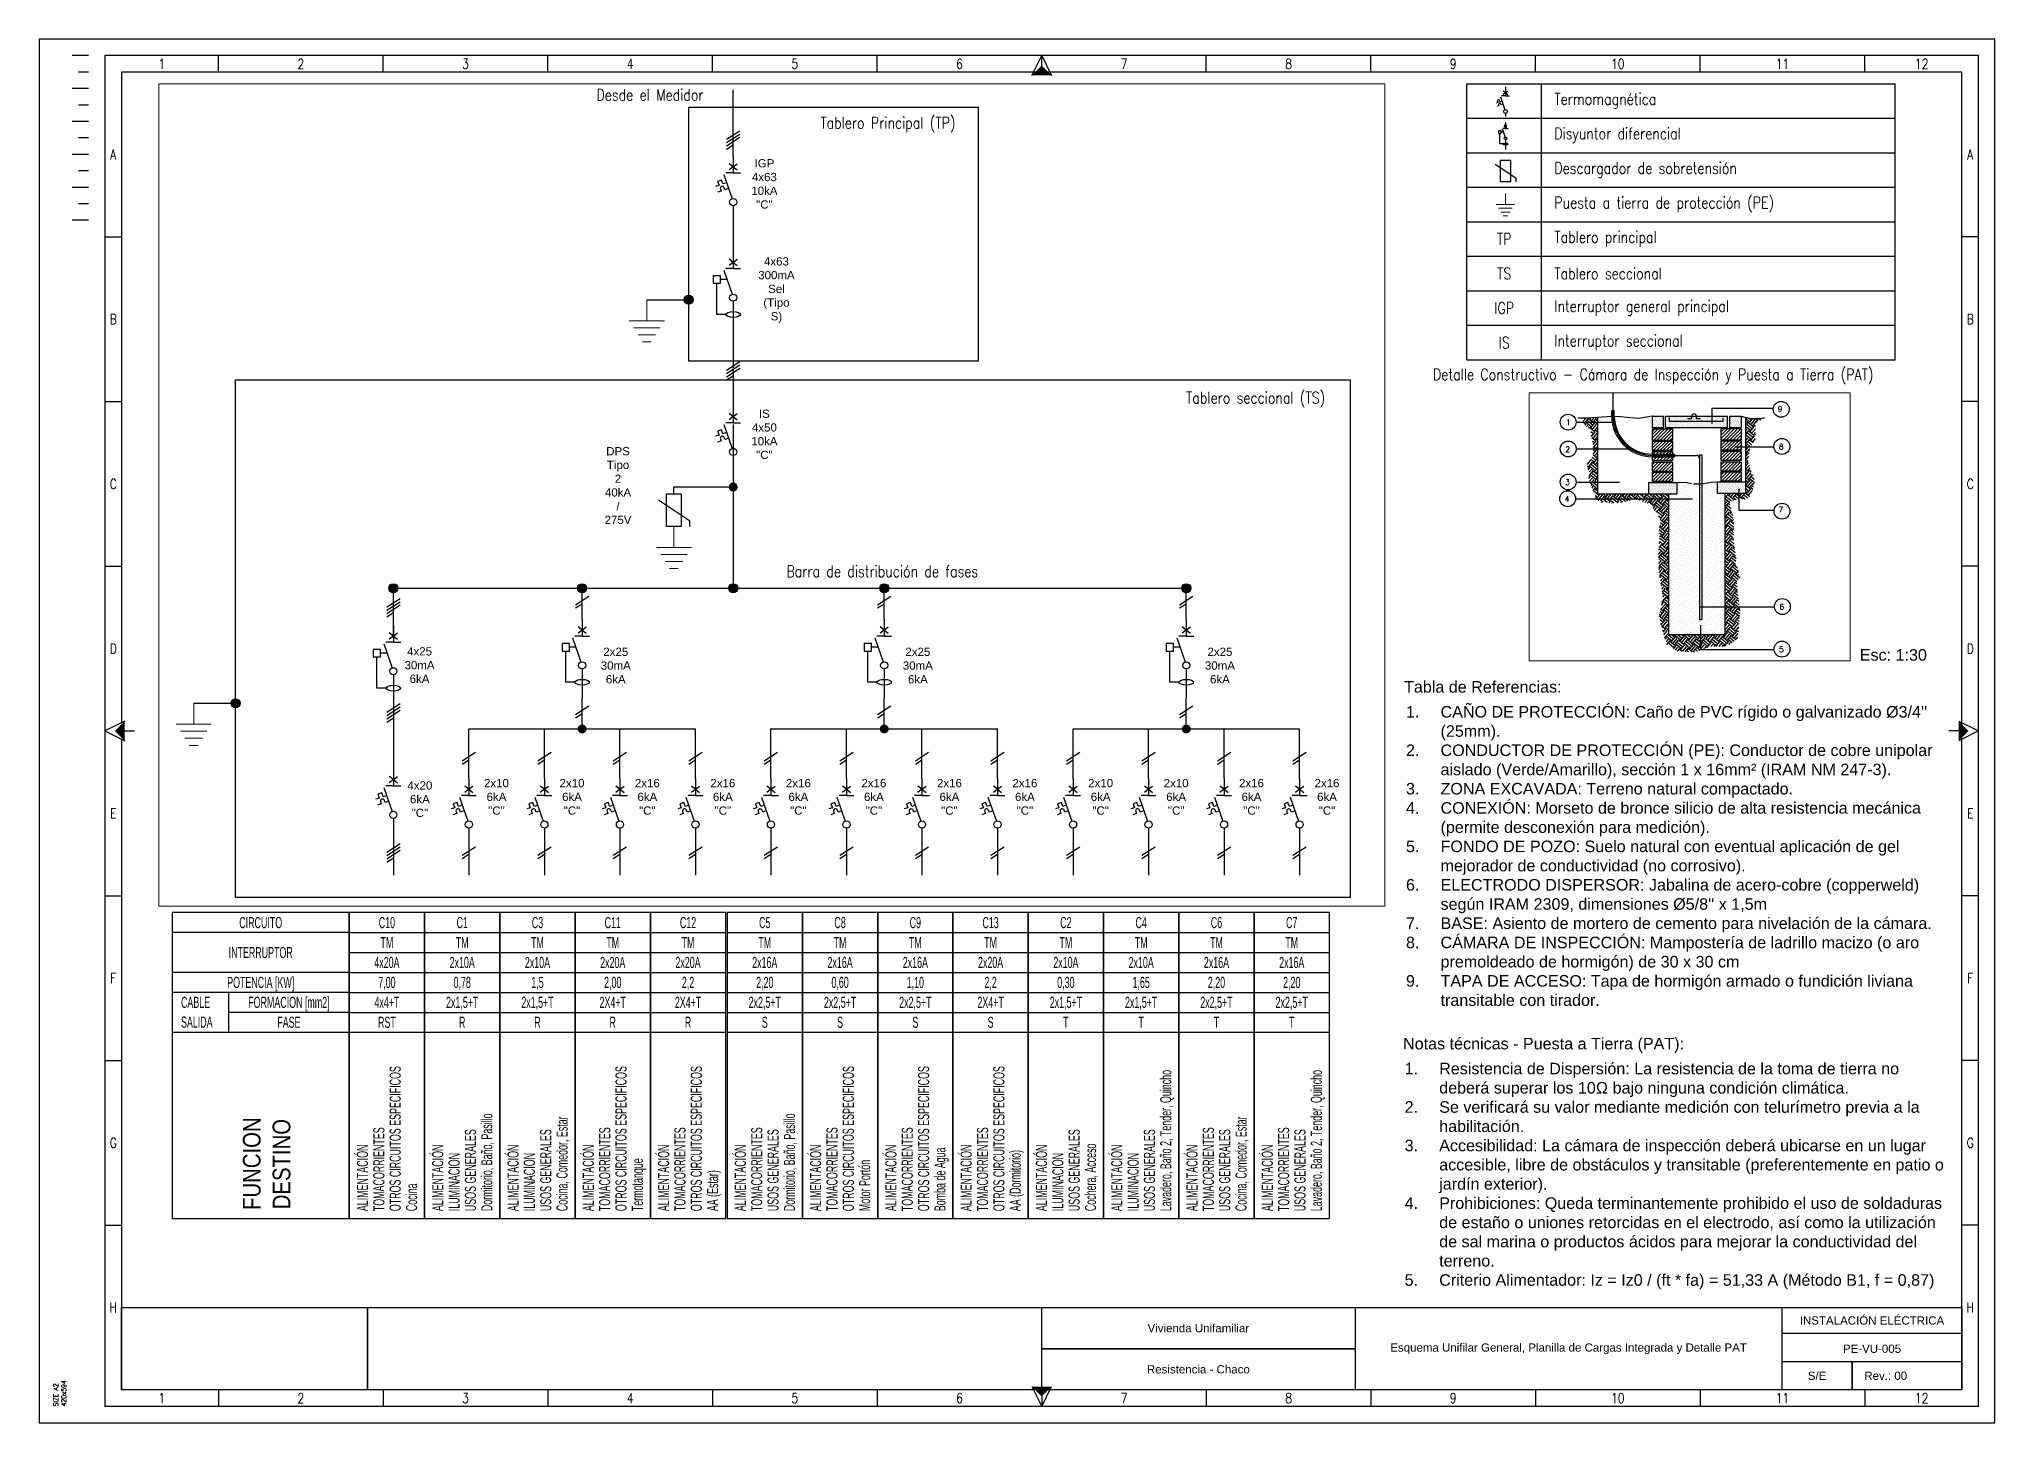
# Paper-space layout 'Unifilar' of a CAD drawing. Header units: millimetres. Extents: x 753 to 1347, y 53 to 473.
# The model-space entities are those that its viewports show. They can reach past a viewport. Long polylines and large blocks are cut down to what shows.
import ezdxf
from ezdxf.enums import TextEntityAlignment as Align

# ---------------------------------------------------------------- set-up
doc = ezdxf.new("R2010")
doc.units = ezdxf.units.MM
doc.header["$MEASUREMENT"] = 0
for name, color, linetype in [('ELECT - UNIFILAR - BARRAS', 240, 'Continuous'), ('ELECT - UNIFILAR - CONDUCTOR', 150, 'Continuous'), ('ELECT - UNIFILAR - CUADRICULA', 150, 'Continuous'), ('ELECT - UNIFILAR - INTERRUPTORES', 70, 'Continuous'), ('ELECT - UNIFILAR - TEXTOS', 7, 'Continuous'), ('ELECT-TEXTOS', 7, 'Continuous'), ('ROTULO', 1, 'Continuous'), ('SEGURIDADYSALUD', 7, 'Continuous')]:
    doc.layers.add(name, color=color, linetype=linetype)
doc.layers.add('ELECT-FUERZA-MOTRIZ', color=170, linetype='Continuous', lineweight=20)
doc.layers.add('TEXTO', color=1, linetype='Continuous', lineweight=30)
doc.styles.add('Annotative', font='arial.ttf')
doc.styles.add('ARIAL', font='arial.ttf')
doc.styles.add('Cotas', font='ARIALN.TTF')
doc.styles.add('ESTILO 1', font='romans.shx', dxfattribs={"width": 0.8})
doc.styles.add('R', font='simplex.shx')

psp = doc.layouts.new('Unifilar')

# ---------------------------------------------------------------- texts
at = {"style": 'ESTILO 1'}
for s, insert, char_height, width, attachment_point in [('Desde el Medidor', (922.67, 455.99), 3.5015, 107.3692, 4), ('  Termomagnética', (1209.76, 454.14), 3.5015, 107.3692, 4), ('Tablero Principal (TP)', (990.66, 446.92), 3.5015, 107.3692, 4), ('  Disyuntor diferencial', (1209.76, 443.66), 3.5015, 107.3692, 4), ('  Descargador de sobretensión', (1209.76, 433.18), 3.5015, 107.3692, 4), ('  Puesta a tierra de protección (PE)', (1209.76, 422.7), 3.5015, 107.3692, 4), ('TP', (1198.38, 412.23), 3.502, 22.7599, 5), ('  Tablero principal', (1209.76, 412.23), 3.5015, 107.3692, 4), ('TS', (1198.38, 401.75), 3.502, 22.7599, 5), ('  Tablero seccional', (1209.76, 401.75), 3.5015, 107.3692, 4), ('IGP', (1198.38, 391.27), 3.502, 22.7599, 5), ('  Interruptor general principal', (1209.76, 391.27), 3.5015, 107.3692, 4), ('IS', (1198.38, 380.79), 3.502, 22.7599, 5), ('  Interruptor seccional', (1209.76, 380.79), 3.5015, 107.3692, 4), ('Detalle Constructivo - Cámara de Inspección y Puesta a Tierra (PAT)', (1176.75, 370.54), 3.5, 157.0245, 4), ('\\pt52.523;Tablero seccional (TS)', (1101.75, 363.47), 3.5015, 107.3692, 4), ('Barra de distribución de fases', (980.38, 311.35), 3.5015, 107.3692, 4)]:
    psp.add_mtext(s, dxfattribs=dict(at, insert=insert, char_height=char_height, width=width, attachment_point=attachment_point))
at = {"attachment_point": 1, "style": 'Annotative'}
for s, width, heights, insert, char_height in [('Esc: 1:30', 171.3187, [12.38], (1306.38, 287.75), 3.502), ('Tabla de Referencias:', 171.3187, [12.38], (1167.96, 278.04), 3.5015), ("\\pi-10.5,l10.5,t10.5;1.^ICAÑO DE PROTECCIÓN: Caño de PVC rígido o galvanizado Ø3/4'' (25mm).\\P2.^ICONDUCTOR DE PROTECCIÓN (PE): Conductor de cobre unipolar aislado (Verde/Amarillo), sección 1 x 16mm² (IRAM NM 247-3).\\P3.^IZONA EXCAVADA: Terreno natural compactado.\\P4.^ICONEXIÓN: Morseto de bronce silicio de alta resistencia mecánica (permite desconexión para medición).\\P5.^IFONDO DE POZO: Suelo natural con eventual aplicación de gel mejorador de conductividad (no corrosivo).\\P6.^IELECTRODO DISPERSOR: Jabalina de acero-cobre (copperweld) según IRAM 2309, dimensiones Ø5/8'' x 1,5m \\P7.^IBASE: Asiento de mortero de cemento para nivelación de la cámara.\\P8.^ICÁMARA DE INSPECCIÓN: Mampostería de ladrillo macizo (o aro premoldeado de hormigón) de 30 x 30 cm\\P9.^ITAPA DE ACCESO: Tapa de hormigón armado o fundición liviana transitable con tirador.", 166.6012, [107.61], (1168.55, 270.47), 3.5), ('Notas técnicas - Puesta a Tierra (PAT):', 171.3187, [12.38], (1167.66, 169.75), 3.5015), ('\\pi-10.5,l10.5,t10.5;1.^IResistencia de Dispersión: La resistencia de la toma de tierra no deberá superar los 10Ω bajo ninguna condición climática. \\P2.^ISe verificará su valor mediante medición con telurímetro previa a la habilitación.\\P3.^IAccesibilidad: La cámara de inspección deberá ubicarse en un lugar accesible, libre de obstáculos y transitable (preferentemente en patio o jardín exterior).\\P4.^IProhibiciones: Queda terminantemente prohibido el uso de soldaduras de estaño o uniones retorcidas en el electrodo, así como la utilización de sal marina o productos ácidos para mejorar la conductividad del terreno.\\P5.^ICriterio Alimentador: Iz = Iz0 / (ft * fa) = 51,33 A (Método B1, f = 0,87)', 163.5033, [72.39], (1168.14, 162.18), 3.5)]:
    psp.add_mtext_dynamic_manual_height_columns(s, width=width, gutter_width=0.02, heights=heights, dxfattribs=dict(at, insert=insert, char_height=char_height))
at = {"layer": 'ELECT-TEXTOS', "char_height": 2.5, "attachment_point": 5, "style": 'ARIAL'}
for s, insert, width in [('IGP\\P4x63\\P10kA\\P"C"', (973.69, 428.95), 1.3904), ('4x63\\P300mA\\PSel (Tipo S)', (977.34, 396.73), 0.2327), ('IS\\P4x50\\P10kA\\P"C"', (973.69, 352.93), 0.2327), ('DPS\\PTipo 2\\P40kA / 275V', (929.23, 337.38), 0.2327), ('4x25\\P30mA\\P6kA', (868.95, 282.88), 0.2327), ('2x25\\P30mA\\P6kA', (928.54, 282.75), 0.2327), ('2x25\\P30mA\\P6kA', (1020.29, 282.75), 0.2327), ('2x25\\P30mA\\P6kA', (1112.04, 282.75), 0.2327), ('4x20\\P6kA\\P"C"', (869.05, 242.19), 0.2327), ('2x10\\P6kA\\P"C"', (915.25, 242.89), 0.2327), ('2x16\\P6kA\\P"C"', (938.13, 242.89), 0.2327), ('2x16\\P6kA\\P"C"', (961.06, 242.89), 0.2327), ('2x16\\P6kA\\P"C"', (984, 242.89), 0.2327), ('2x16\\P6kA\\P"C"', (1006.94, 242.89), 0.2327), ('2x16\\P6kA\\P"C"', (1029.88, 242.89), 0.2327), ('2x16\\P6kA\\P"C"', (1052.81, 242.89), 0.2327), ('2x10\\P6kA\\P"C"', (1075.81, 242.89), 0.2327), ('2x10\\P6kA\\P"C"', (1098.75, 242.89), 0.2327), ('2x16\\P6kA\\P"C"', (1121.63, 242.89), 0.2327), ('2x16\\P6kA\\P"C"', (1144.56, 242.89), 0.2327)]:
    psp.add_mtext(s, dxfattribs=dict(at, insert=insert, width=width))
at = {"layer": 'ELECT-TEXTOS', "insert": (892.31, 242.89), "char_height": 2.5, "attachment_point": 5, "style": 'ARIAL'}
psp.add_mtext('2x10\\P6kA\\P"C"', dxfattribs=at)

msp = doc.modelspace()

# ---------------------------------------------------------------- texts
at = {"layer": 'SEGURIDADYSALUD', "color": 7, "style": 'R'}
for s, p in [('9', (33175.68709, -21867.79668)), ('1', (31246.76902, -21990.09225)), ('2', (31239.99786, -22234.3305)), ('8', (33186.7956, -22211.26256)), ('3', (31238.86546, -22535.41611)), ('4', (31234.59708, -22687.86732)), ('7', (33182.11636, -22782.88341)), ('6', (33191.15238, -23669.7182)), ('5', (33187.54596, -24056.92215))]:
    msp.add_text(s, height=51.03399, dxfattribs=at).set_placement(p)

# ---------------------------------------------------------------- blocks, each defined once
blk = doc.blocks.new('PLANILLA-UNI')
at = {"layer": 'ELECT - UNIFILAR - CUADRICULA'}
blk.add_lwpolyline([(-0.85, -0.422), (-0.85, -7.322), (0.85, -7.322), (0.85, -0.422)], close=True, dxfattribs=at)
for points in [[(-0.85, -0.872), (0.85, -0.872)], [(-0.85, -1.322), (0.85, -1.322)], [(-0.85, -1.772), (0.85, -1.772)], [(-0.85, -2.222), (0.85, -2.222)], [(-0.85, -2.672), (0.85, -2.672)], [(-0.85, -3.122), (0.85, -3.122)]]:
    blk.add_lwpolyline(points, dxfattribs=at)
at = {"layer": 'ELECT - UNIFILAR - TEXTOS', "style": 'Cotas', "width": 0.7}
for tag, p in [('CIRCUITO', (0, -0.647)), ('PROTECCION', (0, -1.097)), ('CALIBRE', (0, -1.547)), ('POTENCIA', (0, -1.997)), ('CABLE', (0, -2.447)), ('FORMACIÓN', (0, -2.897))]:
    blk.add_attdef(tag, text='', height=0.25, dxfattribs=at).set_placement(p, align=Align.MIDDLE_CENTER)
for tag, p in [('FUNCION', (-0.427, -7.16)), ('DESTINO', (-0.058, -7.16)), ('DESTINO', (0.311, -7.16)), ('DESTINO', (0.681, -7.16))]:
    blk.add_attdef(tag, p, '', height=0.25, rotation=90, dxfattribs=at)
blk = doc.blocks.new('DESIGN-UNI')
at = {"layer": 'ELECT - UNIFILAR - TEXTOS'}
for points in [[(0, 0), (-4, 0), (-4, -6.9), (0, -6.9), (0, 0)], [(0, -0.45), (-4, -0.45)], [(0, -1.35), (-4, -1.35)], [(0, -1.8), (0, -1.8), (-4, -1.8)], [(-2.726, -1.8), (-2.726, -2.7)], [(-2.726, -2.25), (0, -2.25)], [(-4, -2.7), (0, -2.7)]]:
    blk.add_lwpolyline(points, dxfattribs=at)
at = {"layer": 'ELECT - UNIFILAR - TEXTOS', "style": 'Cotas', "width": 0.7}
for s, p in [('CIRCUITO', (-2, -0.225)), ('INTERRUPTOR', (-2, -0.9)), ('POTENCIA [KW]', (-2, -1.575)), ('FORMACION [mm2]', (-1.363, -2.025)), ('FASE', (-1.363, -2.475))]:
    blk.add_text(s, height=0.25, dxfattribs=at).set_placement(p, align=Align.MIDDLE_CENTER)
for s, p in [('CABLE', (-3.8, -2.025)), ('SALIDA', (-3.8, -2.47))]:
    blk.add_text(s, height=0.25, dxfattribs=at).set_placement(p, align=Align.MIDDLE_LEFT)
at = {"layer": 'ELECT - UNIFILAR - TEXTOS', "style": 'Cotas'}
for s, p in [('FUNCION', (-2.003, -6.709)), ('DESTINO', (-1.331, -6.693))]:
    blk.add_text(s, height=0.4, rotation=90, dxfattribs=at).set_placement(p)
blk = doc.blocks.new('Termomagnética')
for p, q in [((0, 789), (0, 498)), ((0, 603), (-70, 656)), ((0, 603), (-70, 549)), ((0, 603), (70, 656)), ((0, 603), (70, 549)), ((-199, 377), (-266, 354)), ((-175, 310), (-199, 377)), ((-163, 470), (-20, 58)), ((0, 498), (-127, 498)), ((0, 498), (127, 498)), ((-242, 287), (-303, 266)), ((-208, 188), (-269, 167)), ((-266, 354), (-242, 287)), ((-220, 221), (-208, 188)), ((-115, 331), (-175, 310)), ((-141, 211), (-153, 244)), ((-80, 232), (-141, 211)), ((0, -61), (0, -159))]:
    blk.add_line(p, q)
blk.add_circle((0, 0), 61.2)
blk.add_arc((-186, 233), 35.5, 19.0826, 199.0826)
blk = doc.blocks.new('Diferencial')
for p, q in [((0, 1349), (0, 1057)), ((0, 1162), (-70, 1216)), ((0, 1162), (-70, 1109)), ((0, 1162), (70, 1216)), ((0, 1162), (70, 1109)), ((-163, 1030), (-20, 617)), ((0, 1057), (-127, 1057)), ((0, 1057), (127, 1057)), ((-280, 270), (-280, 804)), ((-107, 867), (-218, 867)), ((0, 498), (0, 0)), ((-124, 270), (-280, 270))]:
    blk.add_line(p, q)
blk.add_lwpolyline([(-218, 930), (-343, 930), (-343, 804), (-218, 804)], close=True)
blk.add_circle((0, 559), 61.2)
blk.add_ellipse((0, 270), major_axis=(124, 0), ratio=0.398904)
blk = doc.blocks.new('Puesta a tierra')
for p, q in [((0, 0), (0, -120)), ((-100, -120), (100, -120)), ((-75, -160), (75, -160)), ((-50, -200), (50, -200)), ((-25, -240), (25, -240))]:
    blk.add_line(p, q)
blk = doc.blocks.new('SIZEA2')
for p, q in [((15, 415), (10, 415)), ((15, 410), (12, 410)), ((589, 415), (20, 415)), ((20, 415), (20, 5)), ((25, 410), (25, 212.5)), ((584, 410), (25, 410)), ((54.5, 410), (54.5, 415)), ((104.5, 410), (104.5, 415)), ((154.5, 410), (154.5, 415)), ((204.5, 410), (204.5, 415)), ((254.5, 410), (254.5, 415)), ((301.5, 409), (304.5, 415)), ((304.5, 410), (304.5, 415)), ((304.5, 415), (307.5, 409)), ((354.5, 410), (354.5, 415)), ((404.5, 410), (404.5, 415)), ((454.5, 410), (454.5, 415)), ((454.5, 410), (454.5, 415)), ((504.5, 410), (504.5, 415)), ((554.5, 410), (554.5, 415)), ((584, 10), (584, 410)), ((589, 5), (589, 415)), ((15, 405), (10, 405)), ((15, 400), (12, 400)), ((15, 395), (10, 395)), ((15, 390), (12, 390)), ((15, 385), (10, 385)), ((15, 375), (10, 375)), ((15, 380), (12, 380)), ((15, 370), (12, 370)), ((15, 365), (10, 365)), ((20, 360), (25, 360)), ((589, 360), (584, 360)), ((20, 310), (25, 310)), ((589, 310), (584, 310)), ((20, 260), (25, 260)), ((589, 260), (584, 260)), ((26, 213), (20, 210)), ((20, 210), (26, 207)), ((24.5, 210), (29, 210)), ((584.5, 210), (580, 210)), ((583, 213), (589, 210)), ((589, 210), (583, 207)), ((25, 207.5), (25, 10)), ((20, 160), (25, 160)), ((589, 160), (584, 160)), ((20, 110), (25, 110)), ((589, 110), (584, 110)), ((20, 60), (25, 60)), ((589, 60), (584, 60)), ((584, 10), (25, 10)), ((54.5, 10), (54.5, 5)), ((104.5, 10), (104.5, 5)), ((154.5, 10), (154.5, 5)), ((204.5, 10), (204.5, 5)), ((254.5, 10), (254.5, 5)), ((301.5, 11), (304.5, 5)), ((304.5, 5), (307.5, 11)), ((304.5, 10), (304.5, 5)), ((354.5, 10), (354.5, 5)), ((404.5, 10), (404.5, 5)), ((454.5, 10), (454.5, 5)), ((454.5, 10), (454.5, 5)), ((504.5, 10), (504.5, 5)), ((554.5, 10), (554.5, 5)), ((589, 5), (20, 5))]:
    blk.add_line(p, q)
blk.add_lwpolyline([(0, 0), (594, 0), (594, 420), (0, 420)], close=True)
for points in [[(304.5, 412, 0, 6, 0), (304.5, 409, 6, 6, 0)], [(23, 210, 0, 6, 0), (26, 210, 6, 6, 0)], [(586, 210, 0, 6, 0), (583, 210, 6, 6, 0)], [(304.5, 8, 0, 6, 0), (304.5, 11, 6, 6, 0)]]:
    blk.add_lwpolyline(points, format="xyseb")
at = {"style": 'ESTILO 1', "width": 0.8}
for s, p in [('1', (37.25, 412.5)), ('2', (79.5, 412.5)), ('3', (129.5, 412.5)), ('4', (179.5, 412.5)), ('5', (229.5, 412.5)), ('6', (279.5, 412.5)), ('7', (329.5, 412.5)), ('8', (379.5, 412.5)), ('9', (429.5, 412.5)), ('10', (479.5, 412.5)), ('11', (529.5, 412.5)), ('12', (571.75, 412.5)), ('A', (22.5, 385)), ('A', (586.5, 385)), ('B', (22.5, 335)), ('B', (586.5, 335)), ('C', (22.5, 285)), ('C', (586.5, 285)), ('D', (22.5, 235)), ('D', (586.5, 235)), ('E', (22.5, 185)), ('E', (586.5, 185)), ('F', (22.5, 135)), ('F', (586.5, 135)), ('G', (22.5, 85)), ('G', (586.5, 85)), ('H', (22.5, 35)), ('H', (586.5, 35)), ('1', (37.25, 7.5)), ('2', (79.5, 7.5)), ('3', (129.5, 7.5)), ('4', (179.5, 7.5)), ('5', (229.5, 7.5)), ('6', (279.5, 7.5)), ('7', (329.5, 7.5)), ('8', (379.5, 7.5)), ('9', (429.5, 7.5)), ('10', (479.5, 7.5)), ('11', (529.5, 7.5)), ('12', (571.75, 7.5))]:
    blk.add_text(s, height=3, dxfattribs=at).set_placement(p, align=Align.MIDDLE_CENTER)
at = {"style": 'ESTILO 1', "width": 0.9}
for s, p in [('420x594', (8.25, 4.98)), ('SIZE A2', (5.82, 4.98))]:
    blk.add_text(s, height=1.5, rotation=90, dxfattribs=at).set_placement(p)
blk = doc.blocks.new('Formato A2 - Resumido')
at = {"layer": 'ROTULO'}
blk.add_line((199.02, 35), (584.02, 35), dxfattribs=at)
for points in [[(25, 35), (99.7, 35), (99.7, 10), (25, 10)], [(99.7, 35), (584.02, 35), (584.02, 10), (99.7, 10)], [(304.51, 35), (399.68, 35), (399.68, 22.5), (304.51, 22.5)], [(529.37, 35), (584.02, 35), (584.02, 10), (529.37, 10)], [(584.02, 27.13), (529.37, 27.13), (529.37, 35), (584.02, 35)], [(304.51, 22.5), (399.68, 22.5), (399.68, 10), (304.51, 10)], [(529.37, 18.61), (550.64, 18.61), (550.64, 10), (529.37, 10)], [(550.64, 18.61), (584.02, 18.61), (584.02, 10), (550.64, 10)]]:
    blk.add_lwpolyline(points, close=True, dxfattribs=at)
at = {"layer": 'ROTULO', "xscale": 1.000032323445412, "yscale": 1.000032323445412, "zscale": 1.000032323445412}
blk.add_blockref('SIZEA2', (0, 0), dxfattribs=at)
at = {"style": 'Annotative'}
for tag, p in [('PROYECTO', (352.09, 28.75)), ('DESCRIPCION', (556.7, 31.07)), ('TITULO_PLANO', (464.53, 22.87)), ('NRO_PLANO', (556.7, 22.5)), ('LUGAR', (352.09, 16.25)), ('ESC:', (540.01, 14.3)), ('REVISIÓN', (560.86, 14.3))]:
    blk.add_attdef(tag, text='', height=2.5, dxfattribs=at).set_placement(p, align=Align.MIDDLE_CENTER)
blk = doc.blocks.new('Descargador de sobretensión')
at = {"layer": 'ELECT - UNIFILAR - INTERRUPTORES'}
for p, q in [((-265, -101), (265, -458)), ((265, -458), (265, -559))]:
    blk.add_line(p, q, dxfattribs=at)
blk.add_lwpolyline([(-127, 0), (127, 0), (127, -559), (-127, -559)], close=True, dxfattribs=at)
blk = doc.blocks.new('3 Fases + N')
at = {"layer": 'ELECT - UNIFILAR - INTERRUPTORES'}
for p, q in [((-114, 96), (114, 243)), ((-114, 40), (114, 186)), ((-114, -17), (114, 130)), ((-114, -73), (0, 0))]:
    blk.add_line(p, q, dxfattribs=at)
blk = doc.blocks.new('1 Fase + N')
at = {"layer": 'ELECT - UNIFILAR - INTERRUPTORES'}
for p, q in [((-209, -309), (19, -162)), ((-209, -365), (-95, -292))]:
    blk.add_line(p, q, dxfattribs=at)
blk = doc.blocks.new('*X89')
at = {"color": 0}
for p, q in [((2.399, 9.116), (2.651, 9.368)), ((2.399, 9.205), (2.562, 9.368)), ((2.399, 9.293), (2.474, 9.368)), ((2.399, 8.851), (2.583, 9.035)), ((2.399, 8.94), (2.495, 9.035)), ((2.399, 9.028), (2.406, 9.035)), ((2.431, 8.795), (2.671, 9.035)), ((2.439, 9.068), (2.739, 9.368)), ((2.52, 8.795), (2.76, 9.035)), ((2.527, 9.068), (2.827, 9.368)), ((2.608, 8.795), (2.848, 9.035)), ((2.616, 9.068), (2.916, 9.368)), ((2.696, 8.795), (2.936, 9.035)), ((2.704, 9.068), (2.939, 9.303)), ((2.785, 8.795), (2.939, 8.949)), ((2.793, 9.068), (2.939, 9.214)), ((2.881, 9.068), (2.939, 9.126)), ((4.239, 9.277), (4.33, 9.368)), ((4.239, 9.365), (4.242, 9.368)), ((4.239, 9.189), (4.418, 9.368)), ((4.239, 9.1), (4.507, 9.368)), ((4.239, 9.012), (4.262, 9.035)), ((4.239, 8.923), (4.351, 9.035)), ((4.239, 8.835), (4.439, 9.035)), ((4.287, 8.795), (4.527, 9.035)), ((4.295, 9.068), (4.595, 9.368)), ((4.376, 8.795), (4.616, 9.035)), ((4.384, 9.068), (4.684, 9.368)), ((4.464, 8.795), (4.704, 9.035)), ((4.472, 9.068), (4.772, 9.368)), ((4.553, 8.795), (4.779, 9.021)), ((4.56, 9.068), (4.779, 9.287)), ((4.641, 8.795), (4.779, 8.933)), ((4.649, 9.068), (4.779, 9.198)), ((4.737, 9.068), (4.779, 9.11)), ((2.399, 8.586), (2.436, 8.623)), ((2.399, 8.321), (2.557, 8.479)), ((2.399, 8.409), (2.468, 8.479)), ((2.405, 8.239), (2.645, 8.479)), ((2.416, 8.692), (2.487, 8.762)), ((2.424, 8.522), (2.524, 8.623)), ((2.493, 8.239), (2.733, 8.479)), ((2.505, 8.692), (2.575, 8.762)), ((2.512, 8.522), (2.613, 8.623)), ((2.582, 8.239), (2.822, 8.479)), ((2.593, 8.692), (2.664, 8.762)), ((2.6, 8.522), (2.701, 8.623)), ((2.67, 8.239), (2.91, 8.479)), ((2.682, 8.692), (2.752, 8.762)), ((2.689, 8.522), (2.789, 8.623)), ((2.759, 8.239), (2.939, 8.419)), ((2.77, 8.692), (2.84, 8.762)), ((2.777, 8.522), (2.878, 8.623)), ((2.858, 8.692), (2.929, 8.762)), ((2.866, 8.522), (2.939, 8.596)), ((2.873, 8.795), (2.939, 8.861)), ((4.239, 8.747), (4.255, 8.762)), ((4.239, 8.658), (4.343, 8.762)), ((4.239, 8.57), (4.431, 8.762)), ((4.239, 8.393), (4.324, 8.479)), ((4.239, 8.305), (4.413, 8.479)), ((4.261, 8.239), (4.501, 8.479)), ((4.28, 8.522), (4.52, 8.762)), ((4.35, 8.239), (4.59, 8.479)), ((4.368, 8.522), (4.608, 8.762)), ((4.438, 8.239), (4.678, 8.479)), ((4.457, 8.522), (4.697, 8.762)), ((4.526, 8.239), (4.766, 8.479)), ((4.545, 8.522), (4.779, 8.756)), ((4.615, 8.239), (4.779, 8.403)), ((4.633, 8.522), (4.779, 8.668)), ((4.722, 8.522), (4.779, 8.579)), ((4.729, 8.795), (4.779, 8.845)), ((2.399, 7.967), (2.637, 8.206)), ((2.399, 8.056), (2.549, 8.206)), ((2.399, 8.144), (2.461, 8.206)), ((2.486, 7.966), (2.726, 8.206)), ((2.574, 7.966), (2.814, 8.206)), ((2.663, 7.966), (2.903, 8.206)), ((2.751, 7.966), (2.939, 8.154)), ((2.839, 7.966), (2.939, 8.065)), ((2.847, 8.239), (2.939, 8.33)), ((2.928, 7.966), (2.939, 7.977)), ((2.935, 8.239), (2.939, 8.242)), ((4.239, 8.128), (4.317, 8.206)), ((4.239, 8.039), (4.405, 8.206)), ((4.254, 7.966), (4.494, 8.206)), ((4.342, 7.966), (4.582, 8.206)), ((4.43, 7.966), (4.67, 8.206)), ((4.519, 7.966), (4.759, 8.206)), ((4.607, 7.966), (4.779, 8.138)), ((4.695, 7.966), (4.779, 8.049)), ((4.703, 8.239), (4.779, 8.314))]:
    blk.add_line(p, q, dxfattribs=at)
blk = doc.blocks.new('*X93')
at = {"color": 0}
for p, q in [((2.303, 7.899), (2.303, 7.899)), ((2.317, 7.866), (2.317, 7.866)), ((2.324, 7.922), (2.324, 7.922)), ((2.337, 7.89), (2.337, 7.89)), ((2.351, 7.858), (2.351, 7.858)), ((2.358, 7.914), (2.358, 7.914)), ((2.371, 7.882), (2.371, 7.882)), ((2.392, 7.906), (2.392, 7.906)), ((2.405, 7.874), (2.405, 7.874)), ((2.412, 7.93), (2.412, 7.93)), ((2.426, 7.898), (2.426, 7.898)), ((2.439, 7.866), (2.439, 7.866)), ((2.446, 7.922), (2.446, 7.922)), ((2.459, 7.89), (2.459, 7.89)), ((2.473, 7.858), (2.473, 7.858)), ((2.48, 7.914), (2.48, 7.914)), ((2.493, 7.882), (2.493, 7.882)), ((2.514, 7.906), (2.514, 7.906)), ((2.527, 7.874), (2.527, 7.874)), ((2.534, 7.93), (2.534, 7.93)), ((2.548, 7.898), (2.548, 7.898)), ((2.561, 7.866), (2.561, 7.866)), ((2.568, 7.922), (2.568, 7.922)), ((2.582, 7.89), (2.582, 7.89)), ((2.595, 7.858), (2.595, 7.858)), ((2.602, 7.913), (2.602, 7.913)), ((2.616, 7.881), (2.616, 7.881)), ((2.636, 7.905), (2.636, 7.905)), ((2.649, 7.873), (2.649, 7.873)), ((2.656, 7.929), (2.656, 7.929)), ((2.67, 7.897), (2.67, 7.897)), ((2.683, 7.865), (2.683, 7.865)), ((2.69, 7.921), (2.69, 7.921)), ((2.704, 7.889), (2.704, 7.889)), ((2.717, 7.857), (2.717, 7.857)), ((2.724, 7.913), (2.724, 7.913)), ((2.738, 7.881), (2.738, 7.881)), ((2.758, 7.905), (2.758, 7.905)), ((2.772, 7.873), (2.772, 7.873)), ((2.778, 7.929), (2.778, 7.929)), ((2.792, 7.897), (2.792, 7.897)), ((2.806, 7.865), (2.806, 7.865)), ((2.812, 7.921), (2.812, 7.921)), ((2.826, 7.889), (2.826, 7.889)), ((2.846, 7.913), (2.846, 7.913)), ((2.86, 7.881), (2.86, 7.881)), ((2.88, 7.905), (2.88, 7.905)), ((2.894, 7.872), (2.894, 7.872)), ((2.9, 7.928), (2.9, 7.928)), ((2.914, 7.896), (2.914, 7.896)), ((2.928, 7.864), (2.928, 7.864)), ((2.934, 7.92), (2.934, 7.92)), ((2.948, 7.888), (2.948, 7.888)), ((2.968, 7.912), (2.968, 7.912)), ((2.982, 7.88), (2.982, 7.88)), ((3.002, 7.904), (3.002, 7.904)), ((3.016, 7.872), (3.016, 7.872)), ((3.022, 7.928), (3.022, 7.928)), ((3.036, 7.896), (3.036, 7.896)), ((3.05, 7.864), (3.05, 7.864)), ((3.056, 7.92), (3.056, 7.92)), ((2.305, 7.754), (2.305, 7.754)), ((2.311, 7.81), (2.311, 7.81)), ((2.313, 7.666), (2.313, 7.666)), ((2.319, 7.722), (2.319, 7.722)), ((2.325, 7.778), (2.325, 7.778)), ((2.327, 7.634), (2.327, 7.634)), ((2.331, 7.834), (2.331, 7.834)), ((2.333, 7.69), (2.333, 7.69)), ((2.339, 7.746), (2.339, 7.746)), ((2.345, 7.802), (2.345, 7.802)), ((2.347, 7.658), (2.347, 7.658)), ((2.353, 7.714), (2.353, 7.714)), ((2.359, 7.77), (2.359, 7.77)), ((2.361, 7.626), (2.361, 7.626)), ((2.365, 7.826), (2.365, 7.826)), ((2.367, 7.682), (2.367, 7.682)), ((2.373, 7.738), (2.373, 7.738)), ((2.379, 7.794), (2.379, 7.794)), ((2.381, 7.65), (2.381, 7.65)), ((2.385, 7.85), (2.385, 7.85)), ((2.387, 7.706), (2.387, 7.706)), ((2.393, 7.762), (2.393, 7.762)), ((2.399, 7.818), (2.399, 7.818)), ((2.401, 7.674), (2.401, 7.674)), ((2.407, 7.73), (2.407, 7.73)), ((2.413, 7.786), (2.413, 7.786)), ((2.415, 7.642), (2.415, 7.642)), ((2.419, 7.842), (2.419, 7.842)), ((2.421, 7.698), (2.421, 7.698)), ((2.427, 7.754), (2.427, 7.754)), ((2.433, 7.81), (2.433, 7.81)), ((2.435, 7.666), (2.435, 7.666)), ((2.441, 7.722), (2.441, 7.722)), ((2.447, 7.778), (2.447, 7.778)), ((2.449, 7.634), (2.449, 7.634)), ((2.453, 7.834), (2.453, 7.834)), ((2.455, 7.69), (2.455, 7.69)), ((2.461, 7.746), (2.461, 7.746)), ((2.467, 7.802), (2.467, 7.802)), ((2.469, 7.658), (2.469, 7.658)), ((2.475, 7.714), (2.475, 7.714)), ((2.481, 7.77), (2.481, 7.77)), ((2.487, 7.826), (2.487, 7.826)), ((2.489, 7.682), (2.489, 7.682)), ((2.495, 7.738), (2.495, 7.738)), ((2.501, 7.794), (2.501, 7.794)), ((2.503, 7.65), (2.503, 7.65)), ((2.507, 7.85), (2.507, 7.85)), ((2.509, 7.706), (2.509, 7.706)), ((2.515, 7.762), (2.515, 7.762)), ((2.521, 7.818), (2.521, 7.818)), ((2.523, 7.674), (2.523, 7.674)), ((2.529, 7.73), (2.529, 7.73)), ((2.535, 7.786), (2.535, 7.786)), ((2.537, 7.642), (2.537, 7.642)), ((2.541, 7.842), (2.541, 7.842)), ((2.543, 7.698), (2.543, 7.698)), ((2.549, 7.754), (2.549, 7.754)), ((2.555, 7.81), (2.555, 7.81)), ((2.557, 7.666), (2.557, 7.666)), ((2.563, 7.722), (2.563, 7.722)), ((2.569, 7.778), (2.569, 7.778)), ((2.571, 7.634), (2.571, 7.634)), ((2.575, 7.834), (2.575, 7.834)), ((2.577, 7.69), (2.577, 7.69)), ((2.583, 7.746), (2.583, 7.746)), ((2.589, 7.802), (2.589, 7.802)), ((2.591, 7.657), (2.591, 7.657)), ((2.597, 7.713), (2.597, 7.713)), ((2.603, 7.769), (2.603, 7.769)), ((2.609, 7.825), (2.609, 7.825)), ((2.611, 7.681), (2.611, 7.681)), ((2.617, 7.737), (2.617, 7.737)), ((2.623, 7.793), (2.623, 7.793)), ((2.625, 7.649), (2.625, 7.649)), ((2.629, 7.849), (2.629, 7.849)), ((2.631, 7.705), (2.631, 7.705)), ((2.637, 7.761), (2.637, 7.761)), ((2.643, 7.817), (2.643, 7.817)), ((2.645, 7.673), (2.645, 7.673)), ((2.651, 7.729), (2.651, 7.729)), ((2.657, 7.785), (2.657, 7.785)), ((2.659, 7.641), (2.659, 7.641)), ((2.663, 7.841), (2.663, 7.841)), ((2.665, 7.697), (2.665, 7.697)), ((2.671, 7.753), (2.671, 7.753)), ((2.677, 7.809), (2.677, 7.809)), ((2.679, 7.665), (2.679, 7.665)), ((2.685, 7.721), (2.685, 7.721)), ((2.691, 7.777), (2.691, 7.777)), ((2.693, 7.633), (2.693, 7.633)), ((2.697, 7.833), (2.697, 7.833)), ((2.699, 7.689), (2.699, 7.689)), ((2.705, 7.745), (2.705, 7.745)), ((2.711, 7.801), (2.711, 7.801)), ((2.713, 7.657), (2.713, 7.657)), ((2.719, 7.713), (2.719, 7.713)), ((2.725, 7.769), (2.725, 7.769)), ((2.731, 7.825), (2.731, 7.825)), ((2.733, 7.681), (2.733, 7.681)), ((2.739, 7.737), (2.739, 7.737)), ((2.745, 7.793), (2.745, 7.793)), ((2.747, 7.649), (2.747, 7.649)), ((2.751, 7.849), (2.751, 7.849)), ((2.753, 7.705), (2.753, 7.705)), ((2.759, 7.761), (2.759, 7.761)), ((2.765, 7.817), (2.765, 7.817)), ((2.767, 7.673), (2.767, 7.673)), ((2.773, 7.729), (2.773, 7.729)), ((2.779, 7.785), (2.779, 7.785)), ((2.781, 7.641), (2.781, 7.641)), ((2.785, 7.841), (2.785, 7.841)), ((2.787, 7.697), (2.787, 7.697)), ((2.793, 7.753), (2.793, 7.753)), ((2.799, 7.809), (2.799, 7.809)), ((2.801, 7.665), (2.801, 7.665)), ((2.807, 7.721), (2.807, 7.721)), ((2.813, 7.777), (2.813, 7.777)), ((2.815, 7.633), (2.815, 7.633)), ((2.819, 7.833), (2.819, 7.833)), ((2.821, 7.689), (2.821, 7.689)), ((2.827, 7.745), (2.827, 7.745)), ((2.833, 7.801), (2.833, 7.801)), ((2.835, 7.657), (2.835, 7.657)), ((2.839, 7.857), (2.839, 7.857)), ((2.841, 7.713), (2.841, 7.713)), ((2.847, 7.769), (2.847, 7.769)), ((2.853, 7.825), (2.853, 7.825)), ((2.855, 7.681), (2.855, 7.681)), ((2.861, 7.737), (2.861, 7.737)), ((2.867, 7.793), (2.867, 7.793)), ((2.869, 7.649), (2.869, 7.649)), ((2.873, 7.849), (2.873, 7.849)), ((2.875, 7.705), (2.875, 7.705)), ((2.881, 7.761), (2.881, 7.761)), ((2.887, 7.817), (2.887, 7.817)), ((2.889, 7.672), (2.889, 7.672)), ((2.895, 7.728), (2.895, 7.728)), ((2.901, 7.784), (2.901, 7.784)), ((2.903, 7.64), (2.903, 7.64)), ((2.907, 7.84), (2.907, 7.84)), ((2.909, 7.696), (2.909, 7.696)), ((2.915, 7.752), (2.915, 7.752)), ((2.921, 7.808), (2.921, 7.808)), ((2.923, 7.664), (2.923, 7.664)), ((2.929, 7.72), (2.929, 7.72)), ((2.935, 7.776), (2.935, 7.776)), ((2.937, 7.632), (2.937, 7.632)), ((2.941, 7.832), (2.941, 7.832)), ((2.943, 7.688), (2.943, 7.688)), ((2.949, 7.744), (2.949, 7.744)), ((2.955, 7.8), (2.955, 7.8)), ((2.957, 7.656), (2.957, 7.656)), ((2.962, 7.856), (2.962, 7.856)), ((2.963, 7.712), (2.963, 7.712)), ((2.969, 7.768), (2.969, 7.768)), ((2.975, 7.824), (2.975, 7.824)), ((2.977, 7.68), (2.977, 7.68)), ((2.983, 7.736), (2.983, 7.736)), ((2.989, 7.792), (2.989, 7.792)), ((2.991, 7.648), (2.991, 7.648)), ((2.996, 7.848), (2.996, 7.848)), ((2.997, 7.704), (2.997, 7.704)), ((3.003, 7.76), (3.003, 7.76)), ((3.009, 7.816), (3.009, 7.816)), ((3.011, 7.672), (3.011, 7.672)), ((3.017, 7.728), (3.017, 7.728)), ((3.023, 7.784), (3.023, 7.784)), ((3.025, 7.64), (3.025, 7.64)), ((3.029, 7.84), (3.029, 7.84)), ((3.031, 7.696), (3.031, 7.696)), ((3.037, 7.752), (3.037, 7.752)), ((3.043, 7.808), (3.043, 7.808)), ((3.045, 7.664), (3.045, 7.664)), ((3.051, 7.72), (3.051, 7.72)), ((3.057, 7.776), (3.057, 7.776)), ((3.059, 7.632), (3.059, 7.632))]:
    blk.add_line(p, q, dxfattribs=at)
blk = doc.blocks.new('*X94')
at = {"color": 0}
for p, q in [((4.14, 7.948), (4.14, 7.948)), ((4.148, 7.86), (4.148, 7.86)), ((4.154, 7.916), (4.154, 7.916)), ((4.168, 7.884), (4.168, 7.884)), ((4.174, 7.94), (4.174, 7.94)), ((4.188, 7.908), (4.188, 7.908)), ((4.202, 7.876), (4.202, 7.876)), ((4.208, 7.932), (4.208, 7.932)), ((4.222, 7.9), (4.222, 7.9)), ((4.236, 7.868), (4.236, 7.868)), ((4.242, 7.924), (4.242, 7.924)), ((4.256, 7.892), (4.256, 7.892)), ((4.262, 7.948), (4.262, 7.948)), ((4.27, 7.86), (4.27, 7.86)), ((4.276, 7.916), (4.276, 7.916)), ((4.29, 7.884), (4.29, 7.884)), ((4.296, 7.94), (4.296, 7.94)), ((4.31, 7.908), (4.31, 7.908)), ((4.324, 7.876), (4.324, 7.876)), ((4.33, 7.932), (4.33, 7.932)), ((4.344, 7.9), (4.344, 7.9)), ((4.358, 7.868), (4.358, 7.868)), ((4.364, 7.924), (4.364, 7.924)), ((4.378, 7.891), (4.378, 7.891)), ((4.384, 7.947), (4.384, 7.947)), ((4.392, 7.859), (4.392, 7.859)), ((4.398, 7.915), (4.398, 7.915)), ((4.412, 7.883), (4.412, 7.883)), ((4.418, 7.939), (4.418, 7.939)), ((4.432, 7.907), (4.432, 7.907)), ((4.446, 7.875), (4.446, 7.875)), ((4.452, 7.931), (4.452, 7.931)), ((4.466, 7.899), (4.466, 7.899)), ((4.48, 7.867), (4.48, 7.867)), ((4.486, 7.923), (4.486, 7.923)), ((4.5, 7.891), (4.5, 7.891)), ((4.506, 7.947), (4.506, 7.947)), ((4.514, 7.859), (4.514, 7.859)), ((4.52, 7.915), (4.52, 7.915)), ((4.534, 7.883), (4.534, 7.883)), ((4.54, 7.939), (4.54, 7.939)), ((4.554, 7.907), (4.554, 7.907)), ((4.568, 7.875), (4.568, 7.875)), ((4.574, 7.931), (4.574, 7.931)), ((4.588, 7.899), (4.588, 7.899)), ((4.602, 7.867), (4.602, 7.867)), ((4.608, 7.923), (4.608, 7.923)), ((4.622, 7.891), (4.622, 7.891)), ((4.628, 7.947), (4.628, 7.947)), ((4.636, 7.859), (4.636, 7.859)), ((4.642, 7.915), (4.642, 7.915)), ((4.656, 7.883), (4.656, 7.883)), ((4.662, 7.939), (4.662, 7.939)), ((4.676, 7.906), (4.676, 7.906)), ((4.69, 7.874), (4.69, 7.874)), ((4.696, 7.93), (4.696, 7.93)), ((4.71, 7.898), (4.71, 7.898)), ((4.724, 7.866), (4.724, 7.866)), ((4.73, 7.922), (4.73, 7.922)), ((4.744, 7.89), (4.744, 7.89)), ((4.75, 7.946), (4.75, 7.946)), ((4.758, 7.858), (4.758, 7.858)), ((4.764, 7.914), (4.764, 7.914)), ((4.778, 7.882), (4.778, 7.882)), ((4.784, 7.938), (4.784, 7.938)), ((4.798, 7.906), (4.798, 7.906)), ((4.812, 7.874), (4.812, 7.874)), ((4.818, 7.93), (4.818, 7.93)), ((4.832, 7.898), (4.832, 7.898)), ((4.846, 7.866), (4.846, 7.866)), ((4.852, 7.922), (4.852, 7.922)), ((4.866, 7.89), (4.866, 7.89)), ((4.872, 7.946), (4.872, 7.946)), ((4.88, 7.858), (4.88, 7.858)), ((4.886, 7.914), (4.886, 7.914)), ((4.142, 7.804), (4.142, 7.804)), ((4.143, 7.66), (4.143, 7.66)), ((4.149, 7.716), (4.149, 7.716)), ((4.156, 7.772), (4.156, 7.772)), ((4.162, 7.828), (4.162, 7.828)), ((4.163, 7.684), (4.163, 7.684)), ((4.169, 7.74), (4.169, 7.74)), ((4.176, 7.796), (4.176, 7.796)), ((4.177, 7.652), (4.177, 7.652)), ((4.182, 7.852), (4.182, 7.852)), ((4.183, 7.708), (4.183, 7.708)), ((4.19, 7.764), (4.19, 7.764)), ((4.196, 7.82), (4.196, 7.82)), ((4.197, 7.676), (4.197, 7.676)), ((4.203, 7.732), (4.203, 7.732)), ((4.21, 7.788), (4.21, 7.788)), ((4.216, 7.844), (4.216, 7.844)), ((4.217, 7.7), (4.217, 7.7)), ((4.224, 7.756), (4.224, 7.756)), ((4.23, 7.812), (4.23, 7.812)), ((4.231, 7.668), (4.231, 7.668)), ((4.237, 7.724), (4.237, 7.724)), ((4.244, 7.78), (4.244, 7.78)), ((4.25, 7.836), (4.25, 7.836)), ((4.251, 7.692), (4.251, 7.692)), ((4.258, 7.748), (4.258, 7.748)), ((4.264, 7.804), (4.264, 7.804)), ((4.265, 7.66), (4.265, 7.66)), ((4.271, 7.716), (4.271, 7.716)), ((4.278, 7.772), (4.278, 7.772)), ((4.284, 7.828), (4.284, 7.828)), ((4.285, 7.684), (4.285, 7.684)), ((4.292, 7.74), (4.292, 7.74)), ((4.298, 7.796), (4.298, 7.796)), ((4.299, 7.652), (4.299, 7.652)), ((4.304, 7.852), (4.304, 7.852)), ((4.305, 7.708), (4.305, 7.708)), ((4.312, 7.764), (4.312, 7.764)), ((4.318, 7.82), (4.318, 7.82)), ((4.319, 7.676), (4.319, 7.676)), ((4.325, 7.732), (4.325, 7.732)), ((4.332, 7.788), (4.332, 7.788)), ((4.338, 7.844), (4.338, 7.844)), ((4.339, 7.7), (4.339, 7.7)), ((4.346, 7.756), (4.346, 7.756)), ((4.352, 7.812), (4.352, 7.812)), ((4.353, 7.667), (4.353, 7.667)), ((4.359, 7.723), (4.359, 7.723)), ((4.366, 7.779), (4.366, 7.779)), ((4.372, 7.835), (4.372, 7.835)), ((4.373, 7.691), (4.373, 7.691)), ((4.38, 7.747), (4.38, 7.747)), ((4.386, 7.803), (4.386, 7.803)), ((4.387, 7.659), (4.387, 7.659)), ((4.393, 7.715), (4.393, 7.715)), ((4.4, 7.771), (4.4, 7.771)), ((4.406, 7.827), (4.406, 7.827)), ((4.407, 7.683), (4.407, 7.683)), ((4.414, 7.739), (4.414, 7.739)), ((4.42, 7.795), (4.42, 7.795)), ((4.421, 7.651), (4.421, 7.651)), ((4.426, 7.851), (4.426, 7.851)), ((4.427, 7.707), (4.427, 7.707)), ((4.434, 7.763), (4.434, 7.763)), ((4.44, 7.819), (4.44, 7.819)), ((4.441, 7.675), (4.441, 7.675)), ((4.448, 7.731), (4.448, 7.731)), ((4.454, 7.787), (4.454, 7.787)), ((4.46, 7.843), (4.46, 7.843)), ((4.461, 7.699), (4.461, 7.699)), ((4.468, 7.755), (4.468, 7.755)), ((4.474, 7.811), (4.474, 7.811)), ((4.475, 7.667), (4.475, 7.667)), ((4.482, 7.723), (4.482, 7.723)), ((4.488, 7.779), (4.488, 7.779)), ((4.494, 7.835), (4.494, 7.835)), ((4.495, 7.691), (4.495, 7.691)), ((4.502, 7.747), (4.502, 7.747)), ((4.508, 7.803), (4.508, 7.803)), ((4.509, 7.659), (4.509, 7.659)), ((4.515, 7.715), (4.515, 7.715)), ((4.522, 7.771), (4.522, 7.771)), ((4.528, 7.827), (4.528, 7.827)), ((4.529, 7.683), (4.529, 7.683)), ((4.536, 7.739), (4.536, 7.739)), ((4.542, 7.795), (4.542, 7.795)), ((4.543, 7.651), (4.543, 7.651)), ((4.548, 7.851), (4.548, 7.851)), ((4.549, 7.707), (4.549, 7.707)), ((4.556, 7.763), (4.556, 7.763)), ((4.562, 7.819), (4.562, 7.819)), ((4.563, 7.675), (4.563, 7.675)), ((4.57, 7.731), (4.57, 7.731)), ((4.576, 7.787), (4.576, 7.787)), ((4.582, 7.843), (4.582, 7.843)), ((4.583, 7.699), (4.583, 7.699)), ((4.59, 7.755), (4.59, 7.755)), ((4.596, 7.811), (4.596, 7.811)), ((4.597, 7.667), (4.597, 7.667)), ((4.604, 7.723), (4.604, 7.723)), ((4.61, 7.779), (4.61, 7.779)), ((4.616, 7.835), (4.616, 7.835)), ((4.617, 7.691), (4.617, 7.691)), ((4.624, 7.747), (4.624, 7.747)), ((4.63, 7.803), (4.63, 7.803)), ((4.631, 7.659), (4.631, 7.659)), ((4.638, 7.715), (4.638, 7.715)), ((4.644, 7.771), (4.644, 7.771)), ((4.65, 7.827), (4.65, 7.827)), ((4.651, 7.682), (4.651, 7.682)), ((4.658, 7.738), (4.658, 7.738)), ((4.664, 7.794), (4.664, 7.794)), ((4.665, 7.65), (4.665, 7.65)), ((4.67, 7.85), (4.67, 7.85)), ((4.672, 7.706), (4.672, 7.706)), ((4.678, 7.762), (4.678, 7.762)), ((4.684, 7.818), (4.684, 7.818)), ((4.685, 7.674), (4.685, 7.674)), ((4.692, 7.73), (4.692, 7.73)), ((4.698, 7.786), (4.698, 7.786)), ((4.704, 7.842), (4.704, 7.842)), ((4.705, 7.698), (4.705, 7.698)), ((4.712, 7.754), (4.712, 7.754)), ((4.718, 7.81), (4.718, 7.81)), ((4.719, 7.666), (4.719, 7.666)), ((4.726, 7.722), (4.726, 7.722)), ((4.732, 7.778), (4.732, 7.778)), ((4.738, 7.834), (4.738, 7.834)), ((4.739, 7.69), (4.739, 7.69)), ((4.746, 7.746), (4.746, 7.746)), ((4.752, 7.802), (4.752, 7.802)), ((4.753, 7.658), (4.753, 7.658)), ((4.76, 7.714), (4.76, 7.714)), ((4.766, 7.77), (4.766, 7.77)), ((4.772, 7.826), (4.772, 7.826)), ((4.773, 7.682), (4.773, 7.682)), ((4.78, 7.738), (4.78, 7.738)), ((4.786, 7.794), (4.786, 7.794)), ((4.787, 7.65), (4.787, 7.65)), ((4.792, 7.85), (4.792, 7.85)), ((4.794, 7.706), (4.794, 7.706)), ((4.8, 7.762), (4.8, 7.762)), ((4.806, 7.818), (4.806, 7.818)), ((4.807, 7.674), (4.807, 7.674)), ((4.814, 7.73), (4.814, 7.73)), ((4.82, 7.786), (4.82, 7.786)), ((4.826, 7.842), (4.826, 7.842)), ((4.828, 7.698), (4.828, 7.698)), ((4.834, 7.754), (4.834, 7.754)), ((4.84, 7.81), (4.84, 7.81)), ((4.841, 7.666), (4.841, 7.666)), ((4.848, 7.722), (4.848, 7.722)), ((4.854, 7.778), (4.854, 7.778)), ((4.86, 7.834), (4.86, 7.834)), ((4.862, 7.69), (4.862, 7.69)), ((4.868, 7.746), (4.868, 7.746)), ((4.874, 7.802), (4.874, 7.802)), ((4.875, 7.658), (4.875, 7.658)), ((4.882, 7.714), (4.882, 7.714)), ((4.888, 7.77), (4.888, 7.77)), ((4.894, 7.826), (4.894, 7.826)), ((4.895, 7.682), (4.895, 7.682))]:
    blk.add_line(p, q, dxfattribs=at)
blk = doc.blocks.new('*X90')
at = {"color": 0}
for p, q in [((2.401, 9.571), (2.401, 9.571)), ((2.407, 9.627), (2.407, 9.627)), ((2.409, 9.483), (2.409, 9.483)), ((2.414, 9.683), (2.414, 9.683)), ((2.415, 9.539), (2.415, 9.539)), ((2.421, 9.595), (2.421, 9.595)), ((2.423, 9.451), (2.423, 9.451)), ((2.427, 9.651), (2.427, 9.651)), ((2.429, 9.507), (2.429, 9.507)), ((2.435, 9.563), (2.435, 9.563)), ((2.441, 9.619), (2.441, 9.619)), ((2.443, 9.474), (2.443, 9.474)), ((2.448, 9.675), (2.448, 9.675)), ((2.449, 9.53), (2.449, 9.53)), ((2.455, 9.586), (2.455, 9.586)), ((2.457, 9.442), (2.457, 9.442)), ((2.461, 9.642), (2.461, 9.642)), ((2.463, 9.498), (2.463, 9.498)), ((2.468, 9.698), (2.468, 9.698)), ((2.469, 9.554), (2.469, 9.554)), ((2.475, 9.61), (2.475, 9.61)), ((2.477, 9.466), (2.477, 9.466)), ((2.482, 9.666), (2.482, 9.666)), ((2.483, 9.522), (2.483, 9.522)), ((2.489, 9.578), (2.489, 9.578)), ((2.491, 9.434), (2.491, 9.434)), ((2.495, 9.634), (2.495, 9.634)), ((2.497, 9.49), (2.497, 9.49)), ((2.502, 9.69), (2.502, 9.69)), ((2.503, 9.546), (2.503, 9.546)), ((2.509, 9.602), (2.509, 9.602)), ((2.511, 9.458), (2.511, 9.458)), ((2.516, 9.658), (2.516, 9.658)), ((2.517, 9.514), (2.517, 9.514)), ((2.523, 9.57), (2.523, 9.57)), ((2.529, 9.626), (2.529, 9.626)), ((2.531, 9.482), (2.531, 9.482)), ((2.536, 9.682), (2.536, 9.682)), ((2.537, 9.538), (2.537, 9.538)), ((2.543, 9.594), (2.543, 9.594)), ((2.545, 9.45), (2.545, 9.45)), ((2.549, 9.65), (2.549, 9.65)), ((2.551, 9.506), (2.551, 9.506)), ((2.556, 9.706), (2.556, 9.706)), ((2.557, 9.562), (2.557, 9.562)), ((2.563, 9.618), (2.563, 9.618)), ((2.565, 9.474), (2.565, 9.474)), ((2.57, 9.674), (2.57, 9.674)), ((2.571, 9.53), (2.571, 9.53)), ((2.577, 9.586), (2.577, 9.586)), ((2.579, 9.442), (2.579, 9.442)), ((2.583, 9.642), (2.583, 9.642)), ((2.585, 9.498), (2.585, 9.498)), ((2.59, 9.698), (2.59, 9.698)), ((2.591, 9.554), (2.591, 9.554)), ((2.597, 9.61), (2.597, 9.61)), ((2.599, 9.466), (2.599, 9.466)), ((2.604, 9.666), (2.604, 9.666)), ((2.605, 9.522), (2.605, 9.522)), ((2.611, 9.578), (2.611, 9.578)), ((2.613, 9.434), (2.613, 9.434)), ((2.617, 9.634), (2.617, 9.634)), ((2.619, 9.49), (2.619, 9.49)), ((2.624, 9.69), (2.624, 9.69)), ((2.625, 9.546), (2.625, 9.546)), ((2.631, 9.602), (2.631, 9.602)), ((2.633, 9.458), (2.633, 9.458)), ((2.638, 9.658), (2.638, 9.658)), ((2.639, 9.514), (2.639, 9.514)), ((2.645, 9.57), (2.645, 9.57)), ((2.651, 9.626), (2.651, 9.626)), ((2.653, 9.482), (2.653, 9.482)), ((2.658, 9.682), (2.658, 9.682)), ((2.659, 9.538), (2.659, 9.538)), ((2.665, 9.594), (2.665, 9.594)), ((2.667, 9.45), (2.667, 9.45)), ((2.672, 9.65), (2.672, 9.65)), ((2.673, 9.506), (2.673, 9.506)), ((2.678, 9.706), (2.678, 9.706)), ((2.679, 9.562), (2.679, 9.562)), ((2.685, 9.618), (2.685, 9.618)), ((2.687, 9.474), (2.687, 9.474)), ((2.692, 9.674), (2.692, 9.674)), ((2.693, 9.53), (2.693, 9.53)), ((2.403, 9.427), (2.403, 9.427)), ((2.437, 9.419), (2.437, 9.419)), ((2.471, 9.41), (2.471, 9.41)), ((2.525, 9.426), (2.525, 9.426)), ((2.559, 9.418), (2.559, 9.418)), ((2.593, 9.41), (2.593, 9.41)), ((2.647, 9.426), (2.647, 9.426)), ((2.681, 9.418), (2.681, 9.418))]:
    blk.add_line(p, q, dxfattribs=at)
blk = doc.blocks.new('*X91')
at = {"color": 0}
for p, q in [((2.76, 9.657), (2.76, 9.657)), ((2.761, 9.513), (2.761, 9.513)), ((2.767, 9.569), (2.767, 9.569)), ((2.773, 9.625), (2.773, 9.625)), ((2.775, 9.481), (2.775, 9.481)), ((2.78, 9.681), (2.78, 9.681)), ((2.781, 9.537), (2.781, 9.537)), ((2.787, 9.593), (2.787, 9.593)), ((2.789, 9.449), (2.789, 9.449)), ((2.794, 9.649), (2.794, 9.649)), ((2.795, 9.505), (2.795, 9.505)), ((2.8, 9.705), (2.8, 9.705)), ((2.801, 9.561), (2.801, 9.561)), ((2.807, 9.617), (2.807, 9.617)), ((2.809, 9.473), (2.809, 9.473)), ((2.814, 9.673), (2.814, 9.673)), ((2.815, 9.529), (2.815, 9.529)), ((2.821, 9.585), (2.821, 9.585)), ((2.823, 9.441), (2.823, 9.441)), ((2.828, 9.641), (2.828, 9.641)), ((2.829, 9.497), (2.829, 9.497)), ((2.834, 9.697), (2.834, 9.697)), ((2.835, 9.553), (2.835, 9.553)), ((2.841, 9.609), (2.841, 9.609)), ((2.843, 9.465), (2.843, 9.465)), ((2.848, 9.665), (2.848, 9.665)), ((2.849, 9.521), (2.849, 9.521)), ((2.855, 9.577), (2.855, 9.577)), ((2.857, 9.433), (2.857, 9.433)), ((2.862, 9.633), (2.862, 9.633)), ((2.863, 9.489), (2.863, 9.489)), ((2.868, 9.689), (2.868, 9.689)), ((2.869, 9.545), (2.869, 9.545)), ((2.875, 9.601), (2.875, 9.601)), ((2.877, 9.457), (2.877, 9.457)), ((2.882, 9.657), (2.882, 9.657)), ((2.883, 9.513), (2.883, 9.513)), ((2.889, 9.569), (2.889, 9.569)), ((2.896, 9.625), (2.896, 9.625)), ((2.897, 9.481), (2.897, 9.481)), ((2.902, 9.681), (2.902, 9.681)), ((2.903, 9.537), (2.903, 9.537)), ((2.909, 9.593), (2.909, 9.593)), ((2.911, 9.449), (2.911, 9.449)), ((2.916, 9.649), (2.916, 9.649)), ((2.917, 9.505), (2.917, 9.505)), ((2.922, 9.705), (2.922, 9.705)), ((2.923, 9.561), (2.923, 9.561)), ((2.929, 9.617), (2.929, 9.617)), ((2.931, 9.473), (2.931, 9.473)), ((2.936, 9.673), (2.936, 9.673)), ((2.937, 9.529), (2.937, 9.529)), ((2.943, 9.585), (2.943, 9.585)), ((2.945, 9.441), (2.945, 9.441)), ((2.95, 9.641), (2.95, 9.641)), ((2.951, 9.497), (2.951, 9.497)), ((2.956, 9.697), (2.956, 9.697)), ((2.957, 9.553), (2.957, 9.553)), ((2.963, 9.609), (2.963, 9.609)), ((2.965, 9.465), (2.965, 9.465)), ((2.97, 9.665), (2.97, 9.665)), ((2.971, 9.521), (2.971, 9.521)), ((2.977, 9.577), (2.977, 9.577)), ((2.979, 9.433), (2.979, 9.433)), ((2.984, 9.633), (2.984, 9.633)), ((2.985, 9.489), (2.985, 9.489)), ((2.99, 9.689), (2.99, 9.689)), ((2.991, 9.545), (2.991, 9.545)), ((2.997, 9.601), (2.997, 9.601)), ((2.999, 9.457), (2.999, 9.457)), ((3.004, 9.657), (3.004, 9.657)), ((3.005, 9.513), (3.005, 9.513)), ((3.011, 9.569), (3.011, 9.569)), ((3.018, 9.625), (3.018, 9.625)), ((3.019, 9.481), (3.019, 9.481)), ((3.024, 9.681), (3.024, 9.681)), ((3.025, 9.537), (3.025, 9.537)), ((3.031, 9.593), (3.031, 9.593)), ((3.033, 9.448), (3.033, 9.448)), ((3.038, 9.649), (3.038, 9.649)), ((3.039, 9.504), (3.039, 9.504)), ((3.044, 9.705), (3.044, 9.705)), ((3.045, 9.56), (3.045, 9.56)), ((3.052, 9.616), (3.052, 9.616)), ((3.053, 9.472), (3.053, 9.472)), ((3.058, 9.672), (3.058, 9.672)), ((3.059, 9.528), (3.059, 9.528)), ((3.065, 9.584), (3.065, 9.584)), ((3.067, 9.44), (3.067, 9.44)), ((3.072, 9.64), (3.072, 9.64)), ((3.073, 9.496), (3.073, 9.496)), ((3.078, 9.696), (3.078, 9.696)), ((3.079, 9.552), (3.079, 9.552)), ((3.086, 9.608), (3.086, 9.608)), ((3.087, 9.464), (3.087, 9.464)), ((3.092, 9.664), (3.092, 9.664)), ((3.093, 9.52), (3.093, 9.52)), ((3.099, 9.576), (3.099, 9.576)), ((3.101, 9.432), (3.101, 9.432)), ((3.106, 9.632), (3.106, 9.632)), ((3.107, 9.488), (3.107, 9.488)), ((3.112, 9.688), (3.112, 9.688)), ((3.113, 9.544), (3.113, 9.544)), ((3.119, 9.6), (3.119, 9.6)), ((3.121, 9.456), (3.121, 9.456)), ((3.126, 9.656), (3.126, 9.656)), ((3.127, 9.512), (3.127, 9.512)), ((3.133, 9.568), (3.133, 9.568)), ((3.14, 9.624), (3.14, 9.624)), ((3.141, 9.48), (3.141, 9.48)), ((3.146, 9.68), (3.146, 9.68)), ((3.147, 9.536), (3.147, 9.536)), ((3.153, 9.592), (3.153, 9.592)), ((3.155, 9.448), (3.155, 9.448)), ((3.16, 9.648), (3.16, 9.648)), ((3.161, 9.504), (3.161, 9.504)), ((3.166, 9.704), (3.166, 9.704)), ((3.167, 9.56), (3.167, 9.56)), ((3.174, 9.616), (3.174, 9.616)), ((3.175, 9.472), (3.175, 9.472)), ((3.18, 9.672), (3.18, 9.672)), ((3.181, 9.528), (3.181, 9.528)), ((3.187, 9.584), (3.187, 9.584)), ((3.189, 9.44), (3.189, 9.44)), ((3.194, 9.64), (3.194, 9.64)), ((3.195, 9.496), (3.195, 9.496)), ((3.2, 9.696), (3.2, 9.696)), ((3.201, 9.552), (3.201, 9.552)), ((3.208, 9.608), (3.208, 9.608)), ((3.209, 9.464), (3.209, 9.464)), ((3.214, 9.664), (3.214, 9.664)), ((3.215, 9.52), (3.215, 9.52)), ((3.221, 9.576), (3.221, 9.576)), ((3.223, 9.432), (3.223, 9.432)), ((3.228, 9.632), (3.228, 9.632)), ((3.229, 9.488), (3.229, 9.488)), ((3.234, 9.688), (3.234, 9.688)), ((3.235, 9.544), (3.235, 9.544)), ((3.242, 9.6), (3.242, 9.6)), ((3.243, 9.456), (3.243, 9.456)), ((3.248, 9.656), (3.248, 9.656)), ((3.249, 9.512), (3.249, 9.512)), ((3.255, 9.568), (3.255, 9.568)), ((3.262, 9.624), (3.262, 9.624)), ((3.263, 9.48), (3.263, 9.48)), ((3.268, 9.68), (3.268, 9.68)), ((3.269, 9.536), (3.269, 9.536)), ((3.276, 9.592), (3.276, 9.592)), ((3.277, 9.448), (3.277, 9.448)), ((3.282, 9.648), (3.282, 9.648)), ((3.283, 9.504), (3.283, 9.504)), ((3.288, 9.704), (3.288, 9.704)), ((3.289, 9.56), (3.289, 9.56)), ((3.296, 9.616), (3.296, 9.616)), ((3.297, 9.472), (3.297, 9.472)), ((3.302, 9.672), (3.302, 9.672)), ((3.303, 9.528), (3.303, 9.528)), ((3.309, 9.584), (3.309, 9.584)), ((3.311, 9.44), (3.311, 9.44)), ((3.316, 9.64), (3.316, 9.64)), ((3.317, 9.496), (3.317, 9.496)), ((3.322, 9.696), (3.322, 9.696)), ((3.323, 9.552), (3.323, 9.552)), ((3.33, 9.608), (3.33, 9.608)), ((3.331, 9.463), (3.331, 9.463)), ((3.336, 9.664), (3.336, 9.664)), ((3.337, 9.519), (3.337, 9.519)), ((3.343, 9.575), (3.343, 9.575)), ((3.345, 9.431), (3.345, 9.431)), ((3.35, 9.631), (3.35, 9.631)), ((3.351, 9.487), (3.351, 9.487)), ((3.356, 9.687), (3.356, 9.687)), ((3.357, 9.543), (3.357, 9.543)), ((3.364, 9.599), (3.364, 9.599)), ((3.365, 9.455), (3.365, 9.455)), ((3.37, 9.655), (3.37, 9.655)), ((3.371, 9.511), (3.371, 9.511)), ((3.377, 9.567), (3.377, 9.567)), ((3.384, 9.623), (3.384, 9.623)), ((3.385, 9.479), (3.385, 9.479)), ((3.39, 9.679), (3.39, 9.679)), ((3.391, 9.535), (3.391, 9.535)), ((3.398, 9.591), (3.398, 9.591)), ((3.399, 9.447), (3.399, 9.447)), ((3.404, 9.647), (3.404, 9.647)), ((3.405, 9.503), (3.405, 9.503)), ((3.41, 9.703), (3.41, 9.703)), ((3.411, 9.559), (3.411, 9.559)), ((3.418, 9.615), (3.418, 9.615)), ((3.419, 9.471), (3.419, 9.471)), ((3.424, 9.671), (3.424, 9.671)), ((3.425, 9.527), (3.425, 9.527)), ((3.432, 9.583), (3.432, 9.583)), ((3.433, 9.439), (3.433, 9.439)), ((3.438, 9.639), (3.438, 9.639)), ((3.439, 9.495), (3.439, 9.495)), ((3.444, 9.695), (3.444, 9.695)), ((3.445, 9.551), (3.445, 9.551)), ((3.452, 9.607), (3.452, 9.607)), ((3.453, 9.463), (3.453, 9.463)), ((3.458, 9.663), (3.458, 9.663)), ((3.459, 9.519), (3.459, 9.519)), ((3.466, 9.575), (3.466, 9.575)), ((3.467, 9.431), (3.467, 9.431)), ((3.472, 9.631), (3.472, 9.631)), ((3.473, 9.487), (3.473, 9.487)), ((3.478, 9.687), (3.478, 9.687)), ((3.479, 9.543), (3.479, 9.543)), ((3.486, 9.599), (3.486, 9.599)), ((3.487, 9.455), (3.487, 9.455)), ((3.492, 9.655), (3.492, 9.655)), ((3.493, 9.511), (3.493, 9.511)), ((3.499, 9.567), (3.499, 9.567)), ((3.506, 9.623), (3.506, 9.623)), ((3.507, 9.479), (3.507, 9.479)), ((3.512, 9.679), (3.512, 9.679)), ((3.513, 9.535), (3.513, 9.535)), ((3.52, 9.591), (3.52, 9.591)), ((3.521, 9.447), (3.521, 9.447)), ((3.526, 9.647), (3.526, 9.647)), ((3.527, 9.503), (3.527, 9.503)), ((3.532, 9.703), (3.532, 9.703)), ((3.533, 9.559), (3.533, 9.559)), ((3.54, 9.615), (3.54, 9.615)), ((3.541, 9.471), (3.541, 9.471)), ((3.546, 9.671), (3.546, 9.671)), ((3.547, 9.527), (3.547, 9.527)), ((3.554, 9.583), (3.554, 9.583)), ((3.555, 9.439), (3.555, 9.439)), ((3.56, 9.639), (3.56, 9.639)), ((3.561, 9.495), (3.561, 9.495)), ((3.566, 9.695), (3.566, 9.695)), ((3.567, 9.551), (3.567, 9.551)), ((3.574, 9.607), (3.574, 9.607)), ((3.575, 9.463), (3.575, 9.463)), ((3.58, 9.663), (3.58, 9.663)), ((3.581, 9.519), (3.581, 9.519)), ((3.588, 9.575), (3.588, 9.575)), ((3.589, 9.431), (3.589, 9.431)), ((3.594, 9.631), (3.594, 9.631)), ((3.595, 9.487), (3.595, 9.487)), ((3.6, 9.687), (3.6, 9.687)), ((3.601, 9.543), (3.601, 9.543)), ((3.608, 9.599), (3.608, 9.599)), ((3.609, 9.455), (3.609, 9.455)), ((3.614, 9.655), (3.614, 9.655)), ((3.615, 9.511), (3.615, 9.511)), ((3.622, 9.567), (3.622, 9.567)), ((3.628, 9.623), (3.628, 9.623)), ((3.629, 9.478), (3.629, 9.478)), ((3.634, 9.679), (3.634, 9.679)), ((3.635, 9.534), (3.635, 9.534)), ((3.642, 9.59), (3.642, 9.59)), ((3.643, 9.446), (3.643, 9.446)), ((3.648, 9.646), (3.648, 9.646)), ((3.649, 9.502), (3.649, 9.502)), ((3.654, 9.702), (3.654, 9.702)), ((3.656, 9.558), (3.656, 9.558)), ((3.662, 9.614), (3.662, 9.614)), ((3.663, 9.47), (3.663, 9.47)), ((3.668, 9.67), (3.668, 9.67)), ((3.669, 9.526), (3.669, 9.526)), ((3.676, 9.582), (3.676, 9.582)), ((3.677, 9.438), (3.677, 9.438)), ((3.682, 9.638), (3.682, 9.638)), ((3.683, 9.494), (3.683, 9.494)), ((3.688, 9.694), (3.688, 9.694)), ((3.689, 9.55), (3.689, 9.55)), ((3.696, 9.606), (3.696, 9.606)), ((3.697, 9.462), (3.697, 9.462)), ((3.702, 9.662), (3.702, 9.662)), ((3.703, 9.518), (3.703, 9.518)), ((3.71, 9.574), (3.71, 9.574)), ((3.711, 9.43), (3.711, 9.43)), ((3.716, 9.63), (3.716, 9.63)), ((3.717, 9.486), (3.717, 9.486)), ((3.722, 9.686), (3.722, 9.686)), ((3.723, 9.542), (3.723, 9.542)), ((3.73, 9.598), (3.73, 9.598)), ((3.731, 9.454), (3.731, 9.454)), ((3.736, 9.654), (3.736, 9.654)), ((3.737, 9.51), (3.737, 9.51)), ((3.744, 9.566), (3.744, 9.566)), ((3.75, 9.622), (3.75, 9.622)), ((3.751, 9.478), (3.751, 9.478)), ((3.756, 9.678), (3.756, 9.678)), ((3.757, 9.534), (3.757, 9.534)), ((3.764, 9.59), (3.764, 9.59)), ((3.765, 9.446), (3.765, 9.446)), ((3.77, 9.646), (3.77, 9.646)), ((3.771, 9.502), (3.771, 9.502)), ((3.776, 9.702), (3.776, 9.702)), ((3.778, 9.558), (3.778, 9.558)), ((3.784, 9.614), (3.784, 9.614)), ((3.785, 9.47), (3.785, 9.47)), ((3.79, 9.67), (3.79, 9.67)), ((3.791, 9.526), (3.791, 9.526)), ((3.798, 9.582), (3.798, 9.582)), ((3.799, 9.438), (3.799, 9.438)), ((3.804, 9.638), (3.804, 9.638)), ((3.805, 9.494), (3.805, 9.494)), ((3.81, 9.694), (3.81, 9.694)), ((3.812, 9.55), (3.812, 9.55)), ((3.818, 9.606), (3.818, 9.606)), ((3.819, 9.462), (3.819, 9.462)), ((3.824, 9.662), (3.824, 9.662)), ((3.825, 9.518), (3.825, 9.518)), ((3.832, 9.574), (3.832, 9.574)), ((3.833, 9.43), (3.833, 9.43)), ((3.838, 9.63), (3.838, 9.63)), ((3.839, 9.486), (3.839, 9.486)), ((3.844, 9.686), (3.844, 9.686)), ((3.845, 9.542), (3.845, 9.542)), ((3.852, 9.598), (3.852, 9.598)), ((3.853, 9.454), (3.853, 9.454)), ((3.858, 9.654), (3.858, 9.654)), ((3.859, 9.51), (3.859, 9.51)), ((3.866, 9.566), (3.866, 9.566)), ((3.872, 9.622), (3.872, 9.622)), ((3.873, 9.478), (3.873, 9.478)), ((3.878, 9.678), (3.878, 9.678)), ((3.879, 9.534), (3.879, 9.534)), ((3.886, 9.59), (3.886, 9.59)), ((3.887, 9.446), (3.887, 9.446)), ((3.892, 9.646), (3.892, 9.646)), ((3.893, 9.502), (3.893, 9.502)), ((3.898, 9.702), (3.898, 9.702)), ((3.9, 9.558), (3.9, 9.558)), ((3.906, 9.614), (3.906, 9.614)), ((3.907, 9.47), (3.907, 9.47)), ((3.912, 9.67), (3.912, 9.67)), ((3.913, 9.526), (3.913, 9.526)), ((3.92, 9.582), (3.92, 9.582)), ((3.921, 9.437), (3.921, 9.437)), ((3.926, 9.638), (3.926, 9.638)), ((3.927, 9.493), (3.927, 9.493)), ((3.932, 9.694), (3.932, 9.694)), ((3.934, 9.549), (3.934, 9.549)), ((3.94, 9.605), (3.94, 9.605)), ((3.941, 9.461), (3.941, 9.461)), ((3.946, 9.661), (3.946, 9.661)), ((3.947, 9.517), (3.947, 9.517)), ((3.954, 9.573), (3.954, 9.573)), ((3.955, 9.429), (3.955, 9.429)), ((3.96, 9.629), (3.96, 9.629)), ((3.961, 9.485), (3.961, 9.485)), ((3.966, 9.685), (3.966, 9.685)), ((3.968, 9.541), (3.968, 9.541)), ((3.974, 9.597), (3.974, 9.597)), ((3.975, 9.453), (3.975, 9.453)), ((3.98, 9.653), (3.98, 9.653)), ((3.981, 9.509), (3.981, 9.509)), ((3.988, 9.565), (3.988, 9.565)), ((3.994, 9.621), (3.994, 9.621)), ((3.995, 9.477), (3.995, 9.477)), ((4, 9.677), (4, 9.677)), ((4.002, 9.533), (4.002, 9.533)), ((4.008, 9.589), (4.008, 9.589)), ((4.009, 9.445), (4.009, 9.445)), ((4.014, 9.645), (4.014, 9.645)), ((4.015, 9.501), (4.015, 9.501)), ((4.02, 9.701), (4.02, 9.701)), ((4.022, 9.557), (4.022, 9.557)), ((4.028, 9.613), (4.028, 9.613)), ((4.029, 9.469), (4.029, 9.469)), ((4.034, 9.669), (4.034, 9.669)), ((4.035, 9.525), (4.035, 9.525)), ((4.042, 9.581), (4.042, 9.581)), ((4.043, 9.437), (4.043, 9.437)), ((4.048, 9.637), (4.048, 9.637)), ((4.049, 9.493), (4.049, 9.493)), ((4.054, 9.693), (4.054, 9.693)), ((4.056, 9.549), (4.056, 9.549)), ((4.062, 9.605), (4.062, 9.605)), ((4.063, 9.461), (4.063, 9.461)), ((4.068, 9.661), (4.068, 9.661)), ((4.069, 9.517), (4.069, 9.517)), ((4.076, 9.573), (4.076, 9.573)), ((4.077, 9.429), (4.077, 9.429)), ((4.082, 9.629), (4.082, 9.629)), ((4.083, 9.485), (4.083, 9.485)), ((4.088, 9.685), (4.088, 9.685)), ((4.09, 9.541), (4.09, 9.541)), ((4.096, 9.597), (4.096, 9.597)), ((4.097, 9.453), (4.097, 9.453)), ((4.102, 9.653), (4.102, 9.653)), ((4.103, 9.509), (4.103, 9.509)), ((4.11, 9.565), (4.11, 9.565)), ((4.116, 9.621), (4.116, 9.621)), ((4.117, 9.477), (4.117, 9.477)), ((4.122, 9.677), (4.122, 9.677)), ((4.124, 9.533), (4.124, 9.533)), ((4.13, 9.589), (4.13, 9.589)), ((4.131, 9.445), (4.131, 9.445)), ((4.136, 9.645), (4.136, 9.645)), ((4.137, 9.501), (4.137, 9.501)), ((4.142, 9.701), (4.142, 9.701)), ((4.144, 9.557), (4.144, 9.557)), ((4.15, 9.613), (4.15, 9.613)), ((4.151, 9.469), (4.151, 9.469)), ((4.156, 9.669), (4.156, 9.669)), ((4.158, 9.525), (4.158, 9.525)), ((4.164, 9.581), (4.164, 9.581)), ((4.165, 9.437), (4.165, 9.437)), ((4.17, 9.637), (4.17, 9.637)), ((4.171, 9.493), (4.171, 9.493)), ((4.176, 9.693), (4.176, 9.693)), ((4.178, 9.549), (4.178, 9.549)), ((4.184, 9.605), (4.184, 9.605)), ((4.185, 9.461), (4.185, 9.461)), ((4.19, 9.661), (4.19, 9.661)), ((4.192, 9.517), (4.192, 9.517)), ((4.198, 9.573), (4.198, 9.573)), ((4.199, 9.429), (4.199, 9.429)), ((4.204, 9.629), (4.204, 9.629)), ((4.205, 9.485), (4.205, 9.485)), ((4.21, 9.685), (4.21, 9.685)), ((4.212, 9.541), (4.212, 9.541)), ((4.218, 9.597), (4.218, 9.597)), ((4.219, 9.452), (4.219, 9.452)), ((4.224, 9.653), (4.224, 9.653)), ((4.225, 9.508), (4.225, 9.508)), ((4.232, 9.564), (4.232, 9.564)), ((4.238, 9.62), (4.238, 9.62)), ((4.239, 9.476), (4.239, 9.476)), ((4.244, 9.676), (4.244, 9.676)), ((4.246, 9.532), (4.246, 9.532)), ((4.252, 9.588), (4.252, 9.588)), ((4.253, 9.444), (4.253, 9.444)), ((4.258, 9.644), (4.258, 9.644)), ((4.259, 9.5), (4.259, 9.5)), ((4.264, 9.7), (4.264, 9.7)), ((4.266, 9.556), (4.266, 9.556)), ((4.272, 9.612), (4.272, 9.612)), ((4.273, 9.468), (4.273, 9.468)), ((4.278, 9.668), (4.278, 9.668)), ((4.28, 9.524), (4.28, 9.524)), ((4.286, 9.58), (4.286, 9.58)), ((4.287, 9.436), (4.287, 9.436)), ((4.292, 9.636), (4.292, 9.636)), ((4.293, 9.492), (4.293, 9.492)), ((4.298, 9.692), (4.298, 9.692)), ((4.3, 9.548), (4.3, 9.548)), ((4.306, 9.604), (4.306, 9.604)), ((4.307, 9.46), (4.307, 9.46)), ((4.312, 9.66), (4.312, 9.66)), ((4.314, 9.516), (4.314, 9.516)), ((4.32, 9.572), (4.32, 9.572)), ((4.326, 9.628), (4.326, 9.628)), ((4.327, 9.484), (4.327, 9.484)), ((4.332, 9.684), (4.332, 9.684)), ((4.334, 9.54), (4.334, 9.54)), ((4.34, 9.596), (4.34, 9.596)), ((4.341, 9.452), (4.341, 9.452)), ((4.346, 9.652), (4.346, 9.652)), ((4.348, 9.508), (4.348, 9.508)), ((4.354, 9.564), (4.354, 9.564)), ((4.36, 9.62), (4.36, 9.62)), ((4.361, 9.476), (4.361, 9.476)), ((4.366, 9.676), (4.366, 9.676)), ((4.368, 9.532), (4.368, 9.532)), ((4.374, 9.588), (4.374, 9.588)), ((4.375, 9.444), (4.375, 9.444)), ((4.38, 9.644), (4.38, 9.644)), ((4.382, 9.5), (4.382, 9.5)), ((4.386, 9.7), (4.386, 9.7)), ((4.388, 9.556), (4.388, 9.556)), ((4.394, 9.612), (4.394, 9.612)), ((4.395, 9.468), (4.395, 9.468)), ((4.4, 9.668), (4.4, 9.668)), ((4.402, 9.524), (4.402, 9.524)), ((4.408, 9.58), (4.408, 9.58)), ((4.409, 9.436), (4.409, 9.436)), ((4.414, 9.636), (4.414, 9.636)), ((4.415, 9.492), (4.415, 9.492)), ((2.769, 9.425), (2.769, 9.425)), ((2.803, 9.417), (2.803, 9.417)), ((2.837, 9.409), (2.837, 9.409)), ((2.891, 9.425), (2.891, 9.425)), ((2.925, 9.417), (2.925, 9.417)), ((2.959, 9.409), (2.959, 9.409)), ((3.013, 9.425), (3.013, 9.425)), ((3.047, 9.416), (3.047, 9.416)), ((3.081, 9.408), (3.081, 9.408)), ((3.135, 9.424), (3.135, 9.424)), ((3.169, 9.416), (3.169, 9.416)), ((3.203, 9.408), (3.203, 9.408)), ((3.257, 9.424), (3.257, 9.424)), ((3.291, 9.416), (3.291, 9.416)), ((3.325, 9.407), (3.325, 9.407)), ((3.379, 9.423), (3.379, 9.423)), ((3.413, 9.415), (3.413, 9.415)), ((3.447, 9.407), (3.447, 9.407)), ((3.501, 9.423), (3.501, 9.423)), ((3.535, 9.415), (3.535, 9.415)), ((3.569, 9.407), (3.569, 9.407)), ((3.623, 9.422), (3.623, 9.422)), ((3.657, 9.414), (3.657, 9.414)), ((3.745, 9.422), (3.745, 9.422)), ((3.779, 9.414), (3.779, 9.414)), ((3.867, 9.422), (3.867, 9.422)), ((3.901, 9.414), (3.901, 9.414)), ((3.989, 9.421), (3.989, 9.421)), ((4.023, 9.413), (4.023, 9.413)), ((4.111, 9.421), (4.111, 9.421)), ((4.145, 9.413), (4.145, 9.413)), ((4.233, 9.42), (4.233, 9.42)), ((4.267, 9.412), (4.267, 9.412)), ((4.321, 9.428), (4.321, 9.428)), ((4.355, 9.42), (4.355, 9.42)), ((4.389, 9.412), (4.389, 9.412))]:
    blk.add_line(p, q, dxfattribs=at)
blk = doc.blocks.new('*X92')
at = {"color": 0}
for p, q in [((4.482, 9.62), (4.482, 9.62)), ((4.483, 9.476), (4.483, 9.476)), ((4.488, 9.676), (4.488, 9.676)), ((4.49, 9.532), (4.49, 9.532)), ((4.496, 9.588), (4.496, 9.588)), ((4.497, 9.444), (4.497, 9.444)), ((4.502, 9.644), (4.502, 9.644)), ((4.504, 9.5), (4.504, 9.5)), ((4.508, 9.7), (4.508, 9.7)), ((4.51, 9.556), (4.51, 9.556)), ((4.516, 9.612), (4.516, 9.612)), ((4.517, 9.467), (4.517, 9.467)), ((4.522, 9.667), (4.522, 9.667)), ((4.524, 9.523), (4.524, 9.523)), ((4.53, 9.579), (4.53, 9.579)), ((4.531, 9.435), (4.531, 9.435)), ((4.536, 9.635), (4.536, 9.635)), ((4.538, 9.491), (4.538, 9.491)), ((4.542, 9.691), (4.542, 9.691)), ((4.544, 9.547), (4.544, 9.547)), ((4.55, 9.603), (4.55, 9.603)), ((4.551, 9.459), (4.551, 9.459)), ((4.556, 9.659), (4.556, 9.659)), ((4.558, 9.515), (4.558, 9.515)), ((4.564, 9.571), (4.564, 9.571)), ((4.57, 9.627), (4.57, 9.627)), ((4.572, 9.483), (4.572, 9.483)), ((4.576, 9.683), (4.576, 9.683)), ((4.578, 9.539), (4.578, 9.539)), ((4.584, 9.595), (4.584, 9.595)), ((4.585, 9.451), (4.585, 9.451)), ((4.59, 9.651), (4.59, 9.651)), ((4.592, 9.507), (4.592, 9.507)), ((4.598, 9.563), (4.598, 9.563)), ((4.604, 9.619), (4.604, 9.619)), ((4.605, 9.475), (4.605, 9.475)), ((4.61, 9.675), (4.61, 9.675)), ((4.612, 9.531), (4.612, 9.531)), ((4.618, 9.587), (4.618, 9.587)), ((4.619, 9.443), (4.619, 9.443)), ((4.624, 9.643), (4.624, 9.643)), ((4.626, 9.499), (4.626, 9.499)), ((4.63, 9.699), (4.63, 9.699)), ((4.632, 9.555), (4.632, 9.555)), ((4.638, 9.611), (4.638, 9.611)), ((4.639, 9.467), (4.639, 9.467)), ((4.644, 9.667), (4.644, 9.667)), ((4.646, 9.523), (4.646, 9.523)), ((4.652, 9.579), (4.652, 9.579)), ((4.653, 9.435), (4.653, 9.435)), ((4.658, 9.635), (4.658, 9.635)), ((4.66, 9.491), (4.66, 9.491)), ((4.664, 9.691), (4.664, 9.691)), ((4.666, 9.547), (4.666, 9.547)), ((4.672, 9.603), (4.672, 9.603)), ((4.673, 9.459), (4.673, 9.459)), ((4.678, 9.659), (4.678, 9.659)), ((4.68, 9.515), (4.68, 9.515)), ((4.686, 9.571), (4.686, 9.571)), ((4.692, 9.627), (4.692, 9.627)), ((4.694, 9.483), (4.694, 9.483)), ((4.698, 9.683), (4.698, 9.683)), ((4.7, 9.539), (4.7, 9.539)), ((4.706, 9.595), (4.706, 9.595)), ((4.707, 9.451), (4.707, 9.451)), ((4.712, 9.651), (4.712, 9.651)), ((4.714, 9.507), (4.714, 9.507)), ((4.72, 9.563), (4.72, 9.563)), ((4.726, 9.619), (4.726, 9.619)), ((4.728, 9.475), (4.728, 9.475)), ((4.732, 9.675), (4.732, 9.675)), ((4.734, 9.531), (4.734, 9.531)), ((4.74, 9.587), (4.74, 9.587)), ((4.741, 9.443), (4.741, 9.443)), ((4.746, 9.643), (4.746, 9.643)), ((4.748, 9.499), (4.748, 9.499)), ((4.752, 9.699), (4.752, 9.699)), ((4.754, 9.555), (4.754, 9.555)), ((4.76, 9.611), (4.76, 9.611)), ((4.762, 9.467), (4.762, 9.467)), ((4.766, 9.667), (4.766, 9.667)), ((4.768, 9.523), (4.768, 9.523)), ((4.774, 9.579), (4.774, 9.579)), ((4.775, 9.435), (4.775, 9.435)), ((4.511, 9.411), (4.511, 9.411)), ((4.565, 9.427), (4.565, 9.427)), ((4.599, 9.419), (4.599, 9.419)), ((4.633, 9.411), (4.633, 9.411)), ((4.687, 9.427), (4.687, 9.427)), ((4.721, 9.419), (4.721, 9.419)), ((4.755, 9.411), (4.755, 9.411))]:
    blk.add_line(p, q, dxfattribs=at)
blk = doc.blocks.new('*X95')
at = {"color": 0}
for p, q in [((42.265, 11.816), (42.202, 11.869)), ((42.261, 11.86), (42.268, 11.869)), ((42.261, 11.763), (42.309, 11.82)), ((42.496, 11.703), (42.305, 11.864)), ((42.556, 11.775), (42.445, 11.869)), ((42.5, 11.659), (42.661, 11.851)), ((42.572, 11.599), (42.733, 11.79)), ((42.617, 11.847), (42.591, 11.869)), ((42.763, 11.805), (42.688, 11.869)), ((48.867, 11.906), (48.723, 12.027)), ((48.723, 11.928), (48.751, 11.962)), ((48.723, 11.783), (48.823, 11.902)), ((48.958, 11.625), (48.766, 11.786)), ((49.018, 11.697), (48.827, 11.858)), ((48.927, 11.978), (48.852, 12.04)), ((48.871, 11.862), (49.013, 12.031)), ((48.942, 11.801), (49.103, 11.993)), ((49.014, 11.741), (49.175, 11.933)), ((49.219, 11.937), (49.106, 12.031)), ((49.188, 11.881), (49.179, 11.889)), ((49.279, 12.008), (49.252, 12.031)), ((49.285, 11.967), (49.339, 12.031)), ((42.332, 11.703), (42.38, 11.76)), ((42.404, 11.642), (42.452, 11.699)), ((42.648, 11.495), (42.456, 11.655)), ((42.587, 11.423), (42.506, 11.491)), ((42.527, 11.351), (42.525, 11.353)), ((42.531, 11.308), (42.692, 11.499)), ((42.678, 11.142), (42.541, 11.258)), ((42.618, 11.071), (42.569, 11.111)), ((42.588, 10.986), (42.722, 11.146)), ((42.603, 11.247), (42.763, 11.438)), ((42.633, 10.895), (42.763, 11.049)), ((42.644, 11.539), (42.763, 11.682)), ((42.674, 11.187), (42.763, 11.293)), ((42.763, 11.479), (42.688, 11.543)), ((42.763, 11.153), (42.719, 11.19)), ((42.763, 11.601), (42.748, 11.614)), ((48.898, 11.554), (48.723, 11.7)), ((48.723, 11.54), (48.782, 11.61)), ((48.723, 11.394), (48.854, 11.55)), ((48.723, 11.296), (48.741, 11.318)), ((48.723, 11.151), (48.813, 11.258)), ((48.724, 11.006), (48.884, 11.197)), ((48.928, 11.201), (48.737, 11.362)), ((48.906, 10.894), (48.768, 11.01)), ((48.989, 11.273), (48.797, 11.434)), ((48.97, 10.963), (48.828, 11.082)), ((49.049, 11.345), (48.857, 11.506)), ((49.016, 11.046), (48.888, 11.153)), ((48.901, 11.509), (49.062, 11.701)), ((48.932, 11.157), (49.093, 11.349)), ((48.973, 11.449), (49.11, 11.612)), ((49.004, 11.097), (49.11, 11.223)), ((49.045, 11.389), (49.11, 11.466)), ((49.11, 11.702), (49.058, 11.745)), ((49.11, 11.375), (49.089, 11.393)), ((42.356, 10.175), (42.504, 10.351)), ((42.415, 10.099), (42.575, 10.291)), ((42.619, 10.294), (42.499, 10.396)), ((42.68, 10.366), (42.557, 10.469)), ((42.763, 10.092), (42.579, 10.247)), ((42.707, 10.792), (42.588, 10.892)), ((42.649, 10.718), (42.588, 10.769)), ((42.589, 10.647), (42.588, 10.647)), ((42.74, 10.438), (42.588, 10.565)), ((42.592, 10.603), (42.751, 10.792)), ((42.623, 10.25), (42.763, 10.417)), ((42.664, 10.542), (42.763, 10.661)), ((42.695, 10.19), (42.763, 10.272)), ((42.705, 10.834), (42.763, 10.904)), ((42.709, 10.79), (42.707, 10.792)), ((42.736, 10.482), (42.763, 10.515)), ((42.763, 10.826), (42.749, 10.838)), ((42.751, 10.792), (42.753, 10.794)), ((48.723, 10.908), (48.772, 10.966)), ((48.728, 10.962), (48.723, 10.966)), ((48.723, 10.762), (48.833, 10.894)), ((48.758, 10.61), (48.723, 10.64)), ((48.723, 10.519), (48.802, 10.614)), ((48.723, 10.373), (48.844, 10.517)), ((48.789, 10.257), (48.723, 10.313)), ((48.723, 10.13), (48.833, 10.261)), ((48.754, 10.654), (48.885, 10.809)), ((48.785, 10.302), (48.825, 10.349)), ((48.855, 10.61), (48.798, 10.658)), ((48.837, 10.299), (48.829, 10.305)), ((48.833, 10.894), (48.843, 10.906)), ((48.869, 10.721), (48.859, 10.729)), ((48.923, 10.879), (48.906, 10.894)), ((42.419, 10.055), (42.358, 10.106)), ((42.39, 9.972), (42.463, 10.059)), ((42.418, 9.617), (42.493, 9.707)), ((42.449, 9.703), (42.422, 9.726)), ((42.438, 9.884), (42.534, 9.999)), ((42.446, 9.747), (42.606, 9.938)), ((42.452, 9.512), (42.565, 9.646)), ((42.65, 9.942), (42.459, 10.103)), ((42.487, 9.407), (42.535, 9.464)), ((42.681, 9.59), (42.49, 9.751)), ((42.711, 10.014), (42.519, 10.175)), ((42.535, 9.464), (42.637, 9.586)), ((42.741, 9.662), (42.55, 9.823)), ((42.588, 9.464), (42.581, 9.47)), ((42.763, 9.317), (42.588, 9.464)), ((42.763, 9.766), (42.61, 9.894)), ((42.734, 9.464), (42.641, 9.542)), ((42.654, 9.898), (42.763, 10.029)), ((42.685, 9.546), (42.763, 9.64)), ((42.726, 9.838), (42.763, 9.883)), ((42.763, 9.439), (42.734, 9.464)), ((42.757, 9.486), (42.763, 9.494)), ((48.729, 10.186), (48.723, 10.191)), ((48.82, 9.905), (48.723, 9.987)), ((48.723, 9.741), (48.864, 9.909)), ((48.76, 9.833), (48.723, 9.865)), ((48.851, 9.553), (48.723, 9.661)), ((48.79, 9.481), (48.723, 9.538)), ((48.734, 9.365), (48.895, 9.557)), ((48.744, 10.01), (48.87, 10.159)), ((48.775, 9.657), (48.936, 9.849)), ((48.806, 9.305), (48.967, 9.497)), ((48.816, 9.949), (48.896, 10.045)), ((48.847, 9.597), (48.997, 9.776)), ((48.935, 9.89), (48.86, 9.953)), ((48.878, 9.245), (49.038, 9.436)), ((49.081, 9.441), (48.891, 9.601)), ((49.065, 9.577), (48.951, 9.673)), ((49.017, 9.74), (49.011, 9.745)), ((42.509, 9.337), (42.524, 9.354)), ((42.712, 9.238), (42.52, 9.399)), ((42.547, 9.236), (42.596, 9.294)), ((42.591, 9.142), (42.668, 9.234)), ((42.803, 8.957), (42.611, 9.118)), ((42.763, 9.113), (42.672, 9.19)), ((42.743, 8.886), (42.677, 8.941)), ((42.693, 8.875), (42.699, 8.882)), ((42.757, 8.792), (42.703, 8.838)), ((42.716, 9.194), (42.763, 9.251)), ((42.747, 8.842), (42.883, 9.004)), ((42.82, 8.739), (42.757, 8.792)), ((42.818, 8.781), (42.828, 8.792)), ((42.828, 8.792), (42.979, 8.973)), ((42.89, 8.721), (42.95, 8.792)), ((42.922, 8.662), (42.938, 8.681)), ((42.993, 8.676), (42.934, 8.725)), ((42.95, 8.792), (43.051, 8.913)), ((43.095, 8.916), (42.99, 9.004)), ((43, 8.792), (42.994, 8.797)), ((43.161, 8.657), (43, 8.792)), ((43.146, 8.792), (43.055, 8.869)), ((43.099, 8.872), (43.209, 9.003)), ((43.155, 8.988), (43.137, 9.004)), ((43.246, 8.708), (43.146, 8.792)), ((43.171, 8.812), (43.331, 9.003)), ((43.233, 8.644), (43.29, 8.712)), ((43.242, 8.752), (43.276, 8.792)), ((43.276, 8.792), (43.403, 8.943)), ((43.429, 8.636), (43.286, 8.756)), ((43.389, 8.792), (43.347, 8.828)), ((43.347, 8.634), (43.362, 8.651)), ((43.447, 8.947), (43.381, 9.003)), ((43.538, 8.667), (43.389, 8.792)), ((43.535, 8.792), (43.407, 8.899)), ((43.451, 8.903), (43.534, 9.002)), ((43.523, 8.843), (43.656, 9.002)), ((43.598, 8.739), (43.535, 8.792)), ((43.564, 8.649), (43.642, 8.743)), ((43.595, 8.783), (43.603, 8.792)), ((43.603, 8.792), (43.755, 8.974)), ((43.778, 8.67), (43.639, 8.787)), ((43.697, 8.662), (43.714, 8.682)), ((43.778, 8.792), (43.699, 8.858)), ((43.923, 8.792), (43.759, 8.93)), ((43.799, 8.978), (43.771, 9.002)), ((43.89, 8.698), (43.778, 8.792)), ((43.803, 8.934), (43.86, 9.001)), ((43.875, 8.874), (43.982, 9.001)), ((43.951, 8.769), (43.923, 8.792)), ((43.936, 8.703), (43.995, 8.773)), ((43.947, 8.814), (44.104, 9)), ((44.021, 8.792), (43.991, 8.817)), ((44.081, 8.742), (44.021, 8.792)), ((44.167, 8.792), (44.051, 8.889)), ((44.303, 8.8), (44.111, 8.961)), ((44.155, 8.965), (44.185, 9)), ((44.191, 8.772), (44.167, 8.792)), ((44.227, 8.905), (44.307, 9)), ((44.299, 8.844), (44.429, 8.999)), ((44.324, 8.777), (44.337, 8.792)), ((44.337, 8.792), (44.347, 8.804)), ((44.41, 8.792), (44.343, 8.848)), ((44.555, 8.792), (44.403, 8.92)), ((44.48, 8.733), (44.41, 8.792)), ((44.655, 8.831), (44.464, 8.992)), ((44.508, 8.996), (44.511, 8.999)), ((44.595, 8.759), (44.555, 8.792)), ((44.579, 8.935), (44.633, 8.999)), ((44.582, 8.695), (44.663, 8.792)), ((44.651, 8.875), (44.755, 8.998)), ((44.663, 8.792), (44.699, 8.835)), ((44.675, 8.66), (44.771, 8.775)), ((44.799, 8.792), (44.695, 8.879)), ((44.944, 8.792), (44.756, 8.951)), ((44.768, 8.625), (44.843, 8.714)), ((44.887, 8.718), (44.799, 8.792)), ((45.007, 8.862), (44.845, 8.998)), ((45.038, 8.51), (44.847, 8.67)), ((44.891, 8.674), (44.99, 8.792)), ((44.932, 8.966), (44.958, 8.998)), ((44.947, 8.79), (44.944, 8.792)), ((44.962, 8.614), (45.112, 8.792)), ((44.99, 8.792), (45.051, 8.866)), ((45.003, 8.906), (45.081, 8.998)), ((45.034, 8.554), (45.195, 8.745)), ((45.187, 8.792), (45.047, 8.91)), ((45.299, 8.821), (45.108, 8.982)), ((45.112, 8.792), (45.123, 8.806)), ((45.239, 8.749), (45.187, 8.792)), ((45.39, 8.541), (45.199, 8.701)), ((45.359, 8.893), (45.234, 8.998)), ((45.243, 8.705), (45.316, 8.792)), ((45.284, 8.997), (45.285, 8.998)), ((45.315, 8.645), (45.438, 8.792)), ((45.316, 8.792), (45.404, 8.897)), ((45.356, 8.937), (45.407, 8.998)), ((45.386, 8.585), (45.547, 8.776)), ((45.576, 8.792), (45.4, 8.941)), ((45.438, 8.792), (45.475, 8.836)), ((45.616, 8.881), (45.477, 8.998)), ((45.616, 8.555), (45.491, 8.66)), ((45.616, 8.677), (45.551, 8.732)), ((45.591, 8.78), (45.576, 8.792)), ((45.595, 8.736), (45.616, 8.761)), ((47.902, 9.006), (47.923, 9.031)), ((47.902, 8.86), (48.013, 8.992)), ((48.087, 8.643), (47.902, 8.799)), ((47.902, 8.617), (47.972, 8.7)), ((48.148, 8.715), (47.956, 8.876)), ((48.057, 8.996), (48.015, 9.031)), ((48.208, 8.787), (48.016, 8.948)), ((48.06, 8.952), (48.127, 9.031)), ((48.132, 8.891), (48.249, 9.031)), ((48.204, 8.831), (48.365, 9.023)), ((48.204, 8.733), (48.252, 8.791)), ((48.335, 8.762), (48.248, 8.835)), ((48.445, 8.792), (48.308, 8.907)), ((48.445, 8.915), (48.369, 8.979)), ((48.409, 9.026), (48.404, 9.031)), ((48.413, 8.982), (48.445, 9.021)), ((48.445, 9.021), (48.453, 9.031)), ((48.56, 8.818), (48.445, 8.915)), ((48.451, 8.787), (48.445, 8.792)), ((48.485, 8.922), (48.576, 9.031)), ((48.556, 8.862), (48.698, 9.031)), ((48.578, 8.79), (48.604, 8.822)), ((48.701, 8.781), (48.6, 8.866)), ((48.793, 8.827), (48.661, 8.938)), ((48.872, 8.883), (48.721, 9.009)), ((48.73, 9.409), (48.723, 9.416)), ((48.882, 9.201), (48.723, 9.334)), ((48.821, 9.129), (48.723, 9.212)), ((48.761, 9.057), (48.723, 9.089)), ((48.765, 9.013), (48.926, 9.205)), ((48.837, 8.953), (48.997, 9.144)), ((49.014, 9.172), (48.922, 9.249)), ((49.041, 9.271), (48.982, 9.321)), ((49.068, 9.37), (49.042, 9.392)), ((45.003, 8.419), (45.082, 8.514)), ((45.059, 8.34), (45.154, 8.453)), ((45.27, 8.397), (45.078, 8.558)), ((45.115, 8.262), (45.226, 8.393)), ((45.33, 8.469), (45.139, 8.629)), ((45.361, 8.117), (45.169, 8.277)), ((45.301, 8.045), (45.221, 8.111)), ((45.421, 8.188), (45.23, 8.349)), ((45.255, 8.039), (45.257, 8.041)), ((45.274, 8.353), (45.434, 8.544)), ((45.452, 7.836), (45.283, 7.978)), ((45.304, 8.001), (45.465, 8.192)), ((45.345, 8.293), (45.506, 8.484)), ((45.376, 7.94), (45.537, 8.132)), ((45.417, 8.232), (45.578, 8.424)), ((45.616, 8.433), (45.43, 8.588)), ((45.448, 7.88), (45.609, 8.072)), ((45.616, 8.106), (45.461, 8.236)), ((45.616, 7.78), (45.492, 7.884)), ((45.616, 8.229), (45.522, 8.308)), ((45.616, 7.902), (45.552, 7.956)), ((45.616, 8.351), (45.582, 8.38)), ((45.616, 8.025), (45.613, 8.028)), ((47.902, 8.471), (48.043, 8.64)), ((47.902, 8.374), (47.931, 8.408)), ((47.902, 8.228), (48.002, 8.348)), ((47.917, 8.052), (47.902, 8.065)), ((47.902, 7.985), (47.961, 8.056)), ((47.902, 7.839), (48.033, 7.995)), ((47.914, 8.096), (48.074, 8.287)), ((48.118, 8.291), (47.927, 8.452)), ((47.944, 7.744), (48.105, 7.935)), ((48.149, 7.939), (47.958, 8.1)), ((48.136, 8.399), (47.987, 8.524)), ((48.209, 8.011), (48.018, 8.172)), ((48.089, 8.56), (48.047, 8.596)), ((48.208, 8.134), (48.078, 8.243)), ((48.242, 7.78), (48.109, 7.891)), ((48.122, 8.247), (48.165, 8.298)), ((48.153, 7.895), (48.225, 7.98)), ((48.194, 8.187), (48.196, 8.19)), ((45.422, 7.412), (45.248, 7.558)), ((45.393, 6.988), (45.253, 7.106)), ((45.254, 7.648), (45.287, 7.689)), ((45.362, 7.34), (45.257, 7.429)), ((45.453, 7.06), (45.262, 7.221)), ((45.266, 7.274), (45.318, 7.336)), ((45.331, 7.692), (45.273, 7.741)), ((45.483, 7.484), (45.291, 7.645)), ((45.392, 7.764), (45.295, 7.845)), ((45.514, 7.132), (45.322, 7.292)), ((45.335, 7.648), (45.496, 7.84)), ((45.366, 7.296), (45.527, 7.488)), ((45.397, 6.944), (45.558, 7.136)), ((45.407, 7.588), (45.568, 7.78)), ((45.438, 7.236), (45.599, 7.427)), ((45.479, 7.528), (45.616, 7.691)), ((45.51, 7.176), (45.616, 7.302)), ((45.616, 7.454), (45.523, 7.532)), ((45.616, 7.127), (45.554, 7.18)), ((45.616, 7.576), (45.583, 7.604)), ((45.616, 7.25), (45.614, 7.251)), ((47.948, 7.7), (47.902, 7.738)), ((47.902, 7.596), (47.992, 7.703)), ((47.979, 7.347), (47.902, 7.412)), ((47.902, 7.207), (48.023, 7.351)), ((47.919, 7.276), (47.902, 7.29)), ((48.01, 6.995), (47.902, 7.086)), ((47.903, 7.452), (48.064, 7.643)), ((47.934, 7.099), (48.095, 7.291)), ((47.975, 7.391), (48.136, 7.583)), ((48.18, 7.587), (47.988, 7.747)), ((48.006, 7.039), (48.167, 7.231)), ((48.211, 7.235), (48.019, 7.395)), ((48.24, 7.659), (48.049, 7.819)), ((48.231, 7.34), (48.079, 7.467)), ((48.25, 6.997), (48.11, 7.115)), ((48.237, 7.457), (48.14, 7.539)), ((48.236, 7.132), (48.171, 7.187)), ((48.184, 7.543), (48.246, 7.617)), ((48.215, 7.191), (48.228, 7.206)), ((48.225, 7.835), (48.239, 7.851)), ((45.212, 6.578), (45.308, 6.692)), ((45.223, 6.445), (45.38, 6.632)), ((45.224, 6.738), (45.236, 6.753)), ((45.424, 6.636), (45.232, 6.797)), ((45.232, 6.359), (45.267, 6.4)), ((45.232, 6.213), (45.339, 6.34)), ((45.233, 6.846), (45.349, 6.984)), ((45.245, 7.006), (45.277, 7.044)), ((45.455, 6.284), (45.263, 6.444)), ((45.484, 6.708), (45.293, 6.868)), ((45.515, 6.355), (45.323, 6.516)), ((45.544, 6.779), (45.353, 6.94)), ((45.575, 6.427), (45.384, 6.588)), ((45.428, 6.592), (45.588, 6.783)), ((45.459, 6.24), (45.616, 6.427)), ((45.469, 6.884), (45.616, 7.059)), ((45.5, 6.532), (45.616, 6.67)), ((45.541, 6.824), (45.616, 6.914)), ((45.571, 6.471), (45.616, 6.525)), ((45.616, 6.801), (45.585, 6.827)), ((45.616, 6.475), (45.615, 6.475)), ((47.902, 6.818), (48.054, 6.999)), ((47.95, 6.923), (47.902, 6.963)), ((48.041, 6.643), (47.902, 6.759)), ((47.98, 6.571), (47.902, 6.637)), ((47.92, 6.499), (47.902, 6.515)), ((48.071, 6.291), (47.902, 6.433)), ((48.011, 6.219), (47.902, 6.311)), ((47.924, 6.455), (48.085, 6.647)), ((47.955, 6.103), (48.115, 6.295)), ((47.965, 6.747), (48.126, 6.939)), ((47.996, 6.395), (48.156, 6.587)), ((48.037, 6.687), (48.197, 6.879)), ((48.242, 6.882), (48.05, 7.043)), ((48.068, 6.335), (48.228, 6.526)), ((48.272, 6.53), (48.081, 6.691)), ((48.303, 6.178), (48.112, 6.339)), ((48.297, 6.632), (48.141, 6.763)), ((48.322, 6.284), (48.172, 6.41)), ((48.274, 6.773), (48.201, 6.834)), ((48.345, 6.388), (48.232, 6.482)), ((48.245, 6.838), (48.265, 6.861)), ((48.276, 6.486), (48.316, 6.534)), ((45.254, 6.044), (45.232, 6.063)), ((45.232, 5.97), (45.298, 6.048)), ((45.245, 5.839), (45.37, 5.988)), ((45.25, 6.088), (45.411, 6.28)), ((45.285, 5.692), (45.265, 5.708)), ((45.277, 5.634), (45.329, 5.696)), ((45.281, 5.736), (45.441, 5.928)), ((45.485, 5.931), (45.294, 6.092)), ((45.296, 5.511), (45.4, 5.636)), ((45.315, 5.388), (45.472, 5.575)), ((45.516, 5.579), (45.325, 5.74)), ((45.546, 6.003), (45.354, 6.164)), ((45.577, 5.651), (45.385, 5.812)), ((45.606, 6.075), (45.414, 6.236)), ((45.616, 5.74), (45.445, 5.884)), ((45.616, 5.414), (45.476, 5.531)), ((45.489, 5.887), (45.616, 6.038)), ((45.52, 5.535), (45.616, 5.65)), ((45.53, 6.179), (45.616, 6.282)), ((45.561, 5.827), (45.616, 5.893)), ((45.592, 5.475), (45.616, 5.504)), ((45.602, 6.119), (45.616, 6.136)), ((47.951, 6.147), (47.902, 6.188)), ((47.902, 6.137), (47.907, 6.143)), ((48.042, 5.867), (47.902, 5.984)), ((47.982, 5.795), (47.902, 5.862)), ((47.902, 5.749), (47.938, 5.791)), ((48.073, 5.515), (47.902, 5.658)), ((48.013, 5.443), (47.902, 5.535)), ((48.102, 5.939), (47.911, 6.099)), ((48.133, 5.586), (47.942, 5.747)), ((47.986, 5.751), (48.146, 5.942)), ((48.016, 5.399), (48.177, 5.59)), ((48.027, 6.043), (48.187, 6.234)), ((48.057, 5.691), (48.218, 5.882)), ((48.088, 5.338), (48.249, 5.53)), ((48.098, 5.983), (48.259, 6.174)), ((48.129, 5.63), (48.29, 5.822)), ((48.334, 5.826), (48.142, 5.986)), ((48.364, 5.474), (48.173, 5.634)), ((48.394, 5.898), (48.203, 6.058)), ((48.425, 5.545), (48.234, 5.706)), ((48.395, 6.019), (48.263, 6.13)), ((48.485, 5.617), (48.294, 5.778)), ((48.307, 6.134), (48.322, 6.152)), ((48.338, 5.782), (48.451, 5.917)), ((48.41, 5.721), (48.445, 5.763)), ((48.481, 5.661), (48.498, 5.681)), ((45.327, 5.305), (45.359, 5.344)), ((45.346, 5.182), (45.431, 5.283)), ((45.547, 5.227), (45.356, 5.388)), ((45.365, 5.059), (45.503, 5.223)), ((45.373, 4.679), (45.534, 4.871)), ((45.378, 4.977), (45.39, 4.991)), ((45.578, 4.875), (45.386, 5.036)), ((45.397, 4.854), (45.462, 4.931)), ((45.607, 5.299), (45.416, 5.46)), ((45.616, 4.965), (45.447, 5.107)), ((45.616, 4.639), (45.477, 4.755)), ((45.616, 5.088), (45.507, 5.179)), ((45.616, 4.761), (45.538, 4.827)), ((45.551, 5.183), (45.616, 5.261)), ((45.582, 4.831), (45.616, 4.872)), ((47.902, 5.36), (47.969, 5.439)), ((48.043, 5.091), (47.902, 5.209)), ((47.902, 5.117), (47.928, 5.147)), ((47.902, 4.971), (47.999, 5.087)), ((48.074, 4.738), (47.902, 4.883)), ((47.902, 4.728), (47.958, 4.795)), ((47.902, 4.582), (48.03, 4.734)), ((48.104, 5.162), (47.912, 5.323)), ((48.134, 4.81), (47.943, 4.971)), ((48.164, 5.234), (47.972, 5.395)), ((48.195, 4.882), (48.003, 5.043)), ((48.047, 5.046), (48.208, 5.238)), ((48.078, 4.694), (48.239, 4.886)), ((48.119, 4.986), (48.28, 5.178)), ((48.15, 4.634), (48.311, 4.826)), ((48.16, 5.278), (48.321, 5.47)), ((48.191, 4.926), (48.352, 5.117)), ((48.389, 5.127), (48.204, 5.282)), ((48.222, 4.574), (48.382, 4.765)), ((48.426, 4.769), (48.235, 4.93)), ((48.375, 5.261), (48.264, 5.354)), ((48.413, 4.903), (48.295, 5.002)), ((48.361, 5.395), (48.325, 5.426)), ((48.398, 5.037), (48.355, 5.073)), ((48.44, 4.676), (48.386, 4.721)), ((48.43, 4.725), (48.432, 4.727)), ((45.439, 3.931), (45.247, 4.092)), ((45.287, 4.14), (45.26, 4.162)), ((45.378, 3.859), (45.276, 3.945)), ((45.348, 4.211), (45.281, 4.267)), ((45.291, 4.096), (45.452, 4.287)), ((45.408, 4.283), (45.302, 4.372)), ((45.324, 3.746), (45.483, 3.935)), ((45.332, 4.388), (45.493, 4.579)), ((45.335, 4.537), (45.421, 4.639)), ((45.377, 4.635), (45.358, 4.651)), ((45.363, 4.035), (45.524, 4.227)), ((45.404, 4.327), (45.565, 4.519)), ((45.609, 4.523), (45.417, 4.683)), ((45.435, 3.975), (45.596, 4.167)), ((45.616, 4.19), (45.448, 4.331)), ((45.616, 3.864), (45.479, 3.979)), ((45.616, 4.312), (45.508, 4.403)), ((45.616, 3.986), (45.539, 4.051)), ((45.616, 4.435), (45.569, 4.475)), ((45.616, 4.109), (45.599, 4.123)), ((45.613, 4.479), (45.616, 4.483)), ((47.902, 4.485), (47.917, 4.503)), ((47.902, 4.339), (47.989, 4.443)), ((47.902, 4.193), (48.061, 4.382)), ((47.902, 4.096), (47.948, 4.151)), ((47.904, 4.147), (47.902, 4.148)), ((47.902, 3.95), (47.918, 3.969)), ((48.105, 4.386), (47.914, 4.547)), ((47.918, 3.969), (48.02, 4.09)), ((47.931, 3.839), (48.04, 3.969)), ((48.136, 4.034), (47.944, 4.195)), ((48.165, 4.458), (47.974, 4.619)), ((48.196, 4.106), (48.005, 4.266)), ((48.226, 4.53), (48.034, 4.69)), ((48.04, 3.969), (48.092, 4.03)), ((48.256, 4.178), (48.065, 4.338)), ((48.116, 3.969), (48.096, 3.986)), ((48.109, 4.342), (48.27, 4.534)), ((48.287, 3.825), (48.116, 3.969)), ((48.14, 3.99), (48.3, 4.181)), ((48.181, 4.282), (48.341, 4.473)), ((48.211, 3.93), (48.244, 3.969)), ((48.244, 3.969), (48.372, 4.121)), ((48.252, 4.222), (48.413, 4.413)), ((48.457, 4.417), (48.266, 4.578)), ((48.283, 3.869), (48.367, 3.969)), ((48.476, 4.075), (48.297, 4.225)), ((48.462, 4.535), (48.326, 4.649)), ((48.485, 4.19), (48.357, 4.297)), ((48.367, 3.969), (48.444, 4.061)), ((48.46, 3.884), (48.388, 3.945)), ((48.494, 4.304), (48.417, 4.369)), ((48.47, 3.999), (48.448, 4.017)), ((48.461, 4.373), (48.483, 4.399)), ((45.318, 3.787), (45.313, 3.792)), ((45.469, 3.579), (45.338, 3.689)), ((45.409, 3.507), (45.374, 3.536)), ((45.394, 3.683), (45.555, 3.875)), ((45.401, 3.449), (45.514, 3.583)), ((45.434, 3.342), (45.585, 3.522)), ((45.5, 3.227), (45.459, 3.262)), ((45.466, 3.623), (45.616, 3.802)), ((45.489, 3.164), (45.544, 3.23)), ((45.496, 3.271), (45.616, 3.413)), ((45.616, 3.537), (45.51, 3.627)), ((45.522, 3.057), (45.616, 3.17)), ((45.732, 3.114), (45.54, 3.274)), ((45.616, 3.66), (45.57, 3.698)), ((45.792, 3.186), (45.601, 3.346)), ((45.853, 3.257), (45.731, 3.359)), ((45.736, 3.07), (45.897, 3.261)), ((45.808, 3.009), (45.968, 3.201)), ((45.849, 3.301), (45.897, 3.359)), ((46.084, 3.145), (45.893, 3.305)), ((46.144, 3.216), (45.974, 3.359)), ((46.088, 3.101), (46.249, 3.292)), ((46.205, 3.288), (46.12, 3.359)), ((46.16, 3.04), (46.321, 3.232)), ((46.201, 3.332), (46.224, 3.359)), ((46.232, 2.98), (46.392, 3.172)), ((46.436, 3.175), (46.245, 3.336)), ((46.497, 3.247), (46.363, 3.359)), ((46.44, 3.131), (46.601, 3.323)), ((46.557, 3.319), (46.509, 3.359)), ((46.512, 3.071), (46.673, 3.263)), ((46.584, 3.011), (46.745, 3.202)), ((46.789, 3.206), (46.606, 3.359)), ((46.94, 2.998), (46.748, 3.158)), ((46.849, 3.278), (46.752, 3.359)), ((46.792, 3.162), (46.953, 3.354)), ((46.864, 3.102), (47.025, 3.293)), ((46.909, 3.35), (46.898, 3.359)), ((46.936, 3.042), (47.097, 3.233)), ((47.141, 3.237), (46.995, 3.359)), ((47.292, 3.028), (47.101, 3.189)), ((47.201, 3.309), (47.141, 3.359)), ((47.145, 3.193), (47.284, 3.359)), ((47.216, 3.133), (47.377, 3.324)), ((47.288, 3.072), (47.449, 3.264)), ((47.493, 3.268), (47.384, 3.359)), ((47.584, 2.987), (47.393, 3.148)), ((47.644, 3.059), (47.453, 3.22)), ((47.497, 3.224), (47.611, 3.359)), ((47.553, 3.34), (47.53, 3.359)), ((47.569, 3.164), (47.729, 3.355)), ((47.641, 3.103), (47.801, 3.295)), ((47.936, 3.018), (47.745, 3.179)), ((47.845, 3.299), (47.773, 3.359)), ((47.997, 3.09), (47.805, 3.251)), ((47.849, 3.255), (48.01, 3.446)), ((47.935, 3.794), (47.902, 3.822)), ((47.902, 3.707), (47.979, 3.798)), ((47.902, 3.561), (48.051, 3.738)), ((47.966, 3.442), (47.902, 3.496)), ((47.906, 3.37), (47.902, 3.373)), ((47.921, 3.194), (48.082, 3.386)), ((47.962, 3.486), (48.123, 3.678)), ((48.167, 3.682), (47.975, 3.842)), ((47.993, 3.134), (48.153, 3.326)), ((48.197, 3.329), (48.006, 3.49)), ((48.227, 3.753), (48.035, 3.914)), ((48.258, 3.401), (48.066, 3.562)), ((48.255, 3.077), (48.097, 3.21)), ((48.318, 3.473), (48.126, 3.634)), ((48.329, 3.137), (48.157, 3.282)), ((48.17, 3.638), (48.331, 3.829)), ((48.201, 3.285), (48.362, 3.477)), ((48.242, 3.577), (48.403, 3.769)), ((48.273, 3.225), (48.422, 3.403)), ((48.314, 3.517), (48.443, 3.671)), ((48.451, 3.769), (48.327, 3.873)), ((48.345, 3.165), (48.411, 3.243)), ((48.427, 3.464), (48.358, 3.521)), ((48.435, 3.579), (48.418, 3.593)), ((45.558, 2.956), (45.688, 3.11)), ((45.823, 2.833), (45.632, 2.994)), ((45.883, 2.905), (45.692, 3.066)), ((45.822, 2.784), (45.927, 2.909)), ((45.879, 2.949), (46.04, 3.141)), ((45.902, 2.733), (45.999, 2.849)), ((46.115, 2.792), (45.924, 2.953)), ((45.981, 2.681), (46.071, 2.789)), ((46.175, 2.864), (45.984, 3.025)), ((46.236, 2.936), (46.044, 3.097)), ((46.165, 2.669), (46.075, 2.745)), ((46.119, 2.748), (46.28, 2.94)), ((46.191, 2.688), (46.351, 2.88)), ((46.467, 2.823), (46.276, 2.984)), ((46.294, 2.665), (46.423, 2.819)), ((46.527, 2.895), (46.336, 3.056)), ((46.417, 2.661), (46.367, 2.703)), ((46.588, 2.967), (46.396, 3.128)), ((46.569, 2.656), (46.427, 2.775)), ((46.471, 2.779), (46.632, 2.971)), ((46.543, 2.719), (46.704, 2.91)), ((46.615, 2.659), (46.775, 2.85)), ((46.819, 2.854), (46.628, 3.015)), ((46.67, 2.653), (46.659, 2.662)), ((46.88, 2.926), (46.688, 3.087)), ((46.78, 2.683), (46.719, 2.734)), ((46.882, 2.72), (46.779, 2.806)), ((46.823, 2.81), (46.984, 3.001)), ((46.895, 2.75), (47.056, 2.941)), ((47.172, 2.885), (46.98, 3.046)), ((47.039, 2.776), (47.128, 2.881)), ((47.232, 2.957), (47.04, 3.117)), ((47.155, 2.817), (47.131, 2.837)), ((47.175, 2.841), (47.336, 3.032)), ((47.324, 2.872), (47.408, 2.972)), ((47.524, 2.916), (47.332, 3.076)), ((47.447, 2.872), (47.48, 2.912)), ((47.528, 2.872), (47.688, 3.063)), ((47.651, 2.872), (47.76, 3.003)), ((47.876, 2.946), (47.685, 3.107)), ((47.773, 2.872), (47.832, 2.943)), ((47.864, 2.875), (47.836, 2.899)), ((47.88, 2.902), (48.041, 3.094)), ((48.182, 3.017), (48.037, 3.138)), ((48.043, 2.951), (48.112, 3.034))]:
    blk.add_line(p, q, dxfattribs=at)
blk = doc.blocks.new('*X96')
at = {"color": 0}
for p, q in [((42.163, 12.035), (42.174, 12.048)), ((42.189, 11.92), (42.296, 12.048)), ((42.202, 11.869), (42.19, 11.879)), ((42.268, 11.869), (42.421, 12.052)), ((42.445, 11.869), (42.365, 11.936)), ((42.591, 11.869), (42.425, 12.008)), ((42.469, 12.011), (42.506, 12.056)), ((42.541, 11.951), (42.633, 12.06)), ((42.613, 11.891), (42.759, 12.065)), ((42.688, 11.869), (42.657, 11.895)), ((42.763, 11.928), (42.717, 11.967))]:
    blk.add_line(p, q, dxfattribs=at)
blk = doc.blocks.new('*X97')
at = {"color": 0}
for p, q in [((46.11, 9.446), (46.11, 9.446)), ((47.574, 9.441), (47.574, 9.441)), ((45.628, 8.872), (45.628, 8.872)), ((45.683, 8.744), (45.683, 8.744)), ((45.708, 8.968), (45.708, 8.968)), ((45.763, 8.839), (45.763, 8.839)), ((45.819, 8.711), (45.819, 8.711)), ((45.844, 8.935), (45.844, 8.935)), ((45.899, 8.807), (45.899, 8.807)), ((45.955, 8.679), (45.955, 8.679)), ((45.98, 8.903), (45.98, 8.903)), ((46.029, 9.351), (46.029, 9.351)), ((46.035, 8.774), (46.035, 8.774)), ((46.06, 8.998), (46.06, 8.998)), ((46.085, 9.222), (46.085, 9.222)), ((46.091, 8.646), (46.091, 8.646)), ((46.116, 8.87), (46.116, 8.87)), ((46.14, 9.094), (46.14, 9.094)), ((46.165, 9.318), (46.165, 9.318)), ((46.171, 8.742), (46.171, 8.742)), ((46.196, 8.966), (46.196, 8.966)), ((46.221, 9.19), (46.221, 9.19)), ((46.246, 9.414), (46.246, 9.414)), ((46.252, 8.838), (46.252, 8.838)), ((46.276, 9.062), (46.276, 9.062)), ((46.301, 9.286), (46.301, 9.286)), ((46.307, 8.709), (46.307, 8.709)), ((46.332, 8.933), (46.332, 8.933)), ((46.357, 9.157), (46.357, 9.157)), ((46.381, 9.381), (46.381, 9.381)), ((46.387, 8.805), (46.387, 8.805)), ((46.412, 9.029), (46.412, 9.029)), ((46.437, 9.253), (46.437, 9.253)), ((46.443, 8.677), (46.443, 8.677)), ((46.468, 8.901), (46.468, 8.901)), ((46.493, 9.125), (46.493, 9.125)), ((46.517, 9.349), (46.517, 9.349)), ((46.523, 8.773), (46.523, 8.773)), ((46.548, 8.997), (46.548, 8.997)), ((46.573, 9.221), (46.573, 9.221)), ((46.579, 8.645), (46.579, 8.645)), ((46.604, 8.869), (46.604, 8.869)), ((46.629, 9.092), (46.629, 9.092)), ((46.653, 9.316), (46.653, 9.316)), ((46.659, 8.74), (46.659, 8.74)), ((46.684, 8.964), (46.684, 8.964)), ((46.709, 9.188), (46.709, 9.188)), ((46.734, 9.412), (46.734, 9.412)), ((46.74, 8.836), (46.74, 8.836)), ((46.764, 9.06), (46.764, 9.06)), ((46.789, 9.284), (46.789, 9.284)), ((46.795, 8.708), (46.795, 8.708)), ((46.82, 8.932), (46.82, 8.932)), ((46.845, 9.156), (46.845, 9.156)), ((46.87, 9.38), (46.87, 9.38)), ((46.876, 8.804), (46.876, 8.804)), ((46.9, 9.028), (46.9, 9.028)), ((46.925, 9.252), (46.925, 9.252)), ((46.931, 8.675), (46.931, 8.675)), ((46.956, 8.899), (46.956, 8.899)), ((46.981, 9.123), (46.981, 9.123)), ((47.006, 9.347), (47.006, 9.347)), ((47.012, 8.771), (47.012, 8.771)), ((47.036, 8.995), (47.036, 8.995)), ((47.061, 9.219), (47.061, 9.219)), ((47.067, 8.643), (47.067, 8.643)), ((47.092, 8.867), (47.092, 8.867)), ((47.117, 9.091), (47.117, 9.091)), ((47.141, 9.315), (47.141, 9.315)), ((47.147, 8.739), (47.147, 8.739)), ((47.172, 8.963), (47.172, 8.963)), ((47.197, 9.187), (47.197, 9.187)), ((47.222, 9.411), (47.222, 9.411)), ((47.228, 8.834), (47.228, 8.834)), ((47.253, 9.058), (47.253, 9.058)), ((47.277, 9.282), (47.277, 9.282)), ((47.283, 8.706), (47.283, 8.706)), ((47.308, 8.93), (47.308, 8.93)), ((47.333, 9.154), (47.333, 9.154)), ((47.358, 9.378), (47.358, 9.378)), ((47.364, 8.802), (47.364, 8.802)), ((47.389, 9.026), (47.389, 9.026)), ((47.413, 9.25), (47.413, 9.25)), ((47.419, 8.674), (47.419, 8.674)), ((47.444, 8.898), (47.444, 8.898)), ((47.469, 9.122), (47.469, 9.122)), ((47.494, 9.346), (47.494, 9.346)), ((47.5, 8.769), (47.5, 8.769)), ((47.524, 8.993), (47.524, 8.993)), ((47.549, 9.217), (47.549, 9.217)), ((47.58, 8.865), (47.58, 8.865)), ((47.605, 9.089), (47.605, 9.089)), ((47.63, 9.313), (47.63, 9.313)), ((47.636, 8.737), (47.636, 8.737)), ((47.66, 8.961), (47.66, 8.961)), ((47.716, 8.833), (47.716, 8.833)), ((47.772, 8.704), (47.772, 8.704)), ((47.796, 8.928), (47.796, 8.928)), ((47.852, 8.8), (47.852, 8.8)), ((47.877, 9.024), (47.877, 9.024)), ((47.907, 8.672), (47.907, 8.672)), ((47.932, 8.896), (47.932, 8.896)), ((47.988, 8.768), (47.988, 8.768)), ((45.634, 8.296), (45.634, 8.296)), ((45.658, 8.52), (45.658, 8.52)), ((45.664, 7.943), (45.664, 7.943)), ((45.689, 8.167), (45.689, 8.167)), ((45.714, 8.391), (45.714, 8.391)), ((45.739, 8.615), (45.739, 8.615)), ((45.745, 8.039), (45.745, 8.039)), ((45.769, 8.263), (45.769, 8.263)), ((45.794, 8.487), (45.794, 8.487)), ((45.8, 7.911), (45.8, 7.911)), ((45.825, 8.135), (45.825, 8.135)), ((45.85, 8.359), (45.85, 8.359)), ((45.875, 8.583), (45.875, 8.583)), ((45.881, 8.007), (45.881, 8.007)), ((45.905, 8.231), (45.905, 8.231)), ((45.93, 8.455), (45.93, 8.455)), ((45.936, 7.878), (45.936, 7.878)), ((45.961, 8.102), (45.961, 8.102)), ((45.986, 8.326), (45.986, 8.326)), ((46.011, 8.55), (46.011, 8.55)), ((46.017, 7.974), (46.017, 7.974)), ((46.041, 8.198), (46.041, 8.198)), ((46.066, 8.422), (46.066, 8.422)), ((46.097, 8.07), (46.097, 8.07)), ((46.122, 8.294), (46.122, 8.294)), ((46.146, 8.518), (46.146, 8.518)), ((46.153, 7.942), (46.153, 7.942)), ((46.177, 8.166), (46.177, 8.166)), ((46.202, 8.39), (46.202, 8.39)), ((46.227, 8.614), (46.227, 8.614)), ((46.233, 8.038), (46.233, 8.038)), ((46.258, 8.262), (46.258, 8.262)), ((46.282, 8.485), (46.282, 8.485)), ((46.288, 7.909), (46.288, 7.909)), ((46.313, 8.133), (46.313, 8.133)), ((46.338, 8.357), (46.338, 8.357)), ((46.363, 8.581), (46.363, 8.581)), ((46.369, 8.005), (46.369, 8.005)), ((46.394, 8.229), (46.394, 8.229)), ((46.418, 8.453), (46.418, 8.453)), ((46.424, 7.877), (46.424, 7.877)), ((46.449, 8.101), (46.449, 8.101)), ((46.474, 8.325), (46.474, 8.325)), ((46.499, 8.549), (46.499, 8.549)), ((46.505, 7.973), (46.505, 7.973)), ((46.529, 8.197), (46.529, 8.197)), ((46.554, 8.421), (46.554, 8.421)), ((46.585, 8.068), (46.585, 8.068)), ((46.61, 8.292), (46.61, 8.292)), ((46.635, 8.516), (46.635, 8.516)), ((46.641, 7.94), (46.641, 7.94)), ((46.665, 8.164), (46.665, 8.164)), ((46.69, 8.388), (46.69, 8.388)), ((46.715, 8.612), (46.715, 8.612)), ((46.721, 8.036), (46.721, 8.036)), ((46.746, 8.26), (46.746, 8.26)), ((46.771, 8.484), (46.771, 8.484)), ((46.777, 7.908), (46.777, 7.908)), ((46.801, 8.132), (46.801, 8.132)), ((46.826, 8.356), (46.826, 8.356)), ((46.851, 8.58), (46.851, 8.58)), ((46.857, 8.003), (46.857, 8.003)), ((46.882, 8.227), (46.882, 8.227)), ((46.906, 8.451), (46.906, 8.451)), ((46.912, 7.875), (46.912, 7.875)), ((46.937, 8.099), (46.937, 8.099)), ((46.962, 8.323), (46.962, 8.323)), ((46.987, 8.547), (46.987, 8.547)), ((46.993, 7.971), (46.993, 7.971)), ((47.018, 8.195), (47.018, 8.195)), ((47.042, 8.419), (47.042, 8.419)), ((47.073, 8.067), (47.073, 8.067)), ((47.098, 8.291), (47.098, 8.291)), ((47.123, 8.515), (47.123, 8.515)), ((47.129, 7.938), (47.129, 7.938)), ((47.154, 8.162), (47.154, 8.162)), ((47.178, 8.386), (47.178, 8.386)), ((47.203, 8.61), (47.203, 8.61)), ((47.209, 8.034), (47.209, 8.034)), ((47.234, 8.258), (47.234, 8.258)), ((47.259, 8.482), (47.259, 8.482)), ((47.265, 7.906), (47.265, 7.906)), ((47.289, 8.13), (47.289, 8.13)), ((47.314, 8.354), (47.314, 8.354)), ((47.339, 8.578), (47.339, 8.578)), ((47.345, 8.002), (47.345, 8.002)), ((47.37, 8.226), (47.37, 8.226)), ((47.395, 8.45), (47.395, 8.45)), ((47.401, 7.874), (47.401, 7.874)), ((47.425, 8.097), (47.425, 8.097)), ((47.45, 8.321), (47.45, 8.321)), ((47.475, 8.545), (47.475, 8.545)), ((47.481, 7.969), (47.481, 7.969)), ((47.506, 8.193), (47.506, 8.193)), ((47.531, 8.417), (47.531, 8.417)), ((47.555, 8.641), (47.555, 8.641)), ((47.561, 8.065), (47.561, 8.065)), ((47.586, 8.289), (47.586, 8.289)), ((47.611, 8.513), (47.611, 8.513)), ((47.617, 7.937), (47.617, 7.937)), ((47.642, 8.161), (47.642, 8.161)), ((47.666, 8.385), (47.666, 8.385)), ((47.691, 8.609), (47.691, 8.609)), ((47.697, 8.033), (47.697, 8.033)), ((47.722, 8.257), (47.722, 8.257)), ((47.747, 8.481), (47.747, 8.481)), ((47.753, 7.904), (47.753, 7.904)), ((47.778, 8.128), (47.778, 8.128)), ((47.802, 8.352), (47.802, 8.352)), ((47.827, 8.576), (47.827, 8.576)), ((47.833, 8), (47.833, 8)), ((47.858, 8.224), (47.858, 8.224)), ((47.883, 8.448), (47.883, 8.448)), ((47.889, 7.872), (47.889, 7.872)), ((47.914, 8.096), (47.914, 8.096)), ((47.938, 8.32), (47.938, 8.32)), ((47.963, 8.544), (47.963, 8.544)), ((47.969, 7.968), (47.969, 7.968)), ((45.64, 7.719), (45.64, 7.719)), ((45.646, 7.143), (45.646, 7.143)), ((45.67, 7.367), (45.67, 7.367)), ((45.695, 7.591), (45.695, 7.591)), ((45.72, 7.815), (45.72, 7.815)), ((45.726, 7.239), (45.726, 7.239)), ((45.751, 7.463), (45.751, 7.463)), ((45.776, 7.687), (45.776, 7.687)), ((45.782, 7.111), (45.782, 7.111)), ((45.806, 7.335), (45.806, 7.335)), ((45.831, 7.559), (45.831, 7.559)), ((45.856, 7.783), (45.856, 7.783)), ((45.862, 7.207), (45.862, 7.207)), ((45.887, 7.431), (45.887, 7.431)), ((45.911, 7.654), (45.911, 7.654)), ((45.918, 7.078), (45.918, 7.078)), ((45.942, 7.302), (45.942, 7.302)), ((45.967, 7.526), (45.967, 7.526)), ((45.992, 7.75), (45.992, 7.75)), ((45.998, 7.174), (45.998, 7.174)), ((46.023, 7.398), (46.023, 7.398)), ((46.047, 7.622), (46.047, 7.622)), ((46.072, 7.846), (46.072, 7.846)), ((46.078, 7.27), (46.078, 7.27)), ((46.103, 7.494), (46.103, 7.494)), ((46.128, 7.718), (46.128, 7.718)), ((46.134, 7.142), (46.134, 7.142)), ((46.159, 7.366), (46.159, 7.366)), ((46.183, 7.59), (46.183, 7.59)), ((46.208, 7.814), (46.208, 7.814)), ((46.214, 7.237), (46.214, 7.237)), ((46.239, 7.461), (46.239, 7.461)), ((46.264, 7.685), (46.264, 7.685)), ((46.27, 7.109), (46.27, 7.109)), ((46.294, 7.333), (46.294, 7.333)), ((46.319, 7.557), (46.319, 7.557)), ((46.344, 7.781), (46.344, 7.781)), ((46.35, 7.205), (46.35, 7.205)), ((46.375, 7.429), (46.375, 7.429)), ((46.4, 7.653), (46.4, 7.653)), ((46.406, 7.077), (46.406, 7.077)), ((46.43, 7.301), (46.43, 7.301)), ((46.455, 7.525), (46.455, 7.525)), ((46.48, 7.749), (46.48, 7.749)), ((46.486, 7.172), (46.486, 7.172)), ((46.511, 7.396), (46.511, 7.396)), ((46.536, 7.62), (46.536, 7.62)), ((46.56, 7.844), (46.56, 7.844)), ((46.566, 7.268), (46.566, 7.268)), ((46.591, 7.492), (46.591, 7.492)), ((46.616, 7.716), (46.616, 7.716)), ((46.622, 7.14), (46.622, 7.14)), ((46.647, 7.364), (46.647, 7.364)), ((46.671, 7.588), (46.671, 7.588)), ((46.696, 7.812), (46.696, 7.812)), ((46.702, 7.236), (46.702, 7.236)), ((46.727, 7.46), (46.727, 7.46)), ((46.752, 7.684), (46.752, 7.684)), ((46.758, 7.107), (46.758, 7.107)), ((46.783, 7.331), (46.783, 7.331)), ((46.807, 7.555), (46.807, 7.555)), ((46.832, 7.779), (46.832, 7.779)), ((46.838, 7.203), (46.838, 7.203)), ((46.863, 7.427), (46.863, 7.427)), ((46.888, 7.651), (46.888, 7.651)), ((46.894, 7.075), (46.894, 7.075)), ((46.919, 7.299), (46.919, 7.299)), ((46.943, 7.523), (46.943, 7.523)), ((46.968, 7.747), (46.968, 7.747)), ((46.974, 7.171), (46.974, 7.171)), ((46.999, 7.395), (46.999, 7.395)), ((47.024, 7.619), (47.024, 7.619)), ((47.048, 7.843), (47.048, 7.843)), ((47.054, 7.267), (47.054, 7.267)), ((47.079, 7.49), (47.079, 7.49)), ((47.104, 7.714), (47.104, 7.714)), ((47.11, 7.138), (47.11, 7.138)), ((47.135, 7.362), (47.135, 7.362)), ((47.16, 7.586), (47.16, 7.586)), ((47.184, 7.81), (47.184, 7.81)), ((47.19, 7.234), (47.19, 7.234)), ((47.215, 7.458), (47.215, 7.458)), ((47.24, 7.682), (47.24, 7.682)), ((47.246, 7.106), (47.246, 7.106)), ((47.271, 7.33), (47.271, 7.33)), ((47.296, 7.554), (47.296, 7.554)), ((47.32, 7.778), (47.32, 7.778)), ((47.326, 7.202), (47.326, 7.202)), ((47.351, 7.426), (47.351, 7.426)), ((47.376, 7.65), (47.376, 7.65)), ((47.382, 7.073), (47.382, 7.073)), ((47.407, 7.297), (47.407, 7.297)), ((47.431, 7.521), (47.431, 7.521)), ((47.456, 7.745), (47.456, 7.745)), ((47.462, 7.169), (47.462, 7.169)), ((47.487, 7.393), (47.487, 7.393)), ((47.512, 7.617), (47.512, 7.617)), ((47.537, 7.841), (47.537, 7.841)), ((47.543, 7.265), (47.543, 7.265)), ((47.567, 7.489), (47.567, 7.489)), ((47.592, 7.713), (47.592, 7.713)), ((47.598, 7.137), (47.598, 7.137)), ((47.623, 7.361), (47.623, 7.361)), ((47.648, 7.585), (47.648, 7.585)), ((47.672, 7.809), (47.672, 7.809)), ((47.679, 7.232), (47.679, 7.232)), ((47.703, 7.456), (47.703, 7.456)), ((47.728, 7.68), (47.728, 7.68)), ((47.734, 7.104), (47.734, 7.104)), ((47.759, 7.328), (47.759, 7.328)), ((47.784, 7.552), (47.784, 7.552)), ((47.808, 7.776), (47.808, 7.776)), ((47.814, 7.2), (47.814, 7.2)), ((47.839, 7.424), (47.839, 7.424)), ((47.864, 7.648), (47.864, 7.648)), ((47.87, 7.072), (47.87, 7.072)), ((47.895, 7.296), (47.895, 7.296)), ((47.92, 7.52), (47.92, 7.52)), ((47.944, 7.744), (47.944, 7.744)), ((47.95, 7.167), (47.95, 7.167)), ((45.621, 6.919), (45.621, 6.919)), ((45.627, 6.343), (45.627, 6.343)), ((45.652, 6.567), (45.652, 6.567)), ((45.676, 6.791), (45.676, 6.791)), ((45.701, 7.015), (45.701, 7.015)), ((45.707, 6.439), (45.707, 6.439)), ((45.732, 6.663), (45.732, 6.663)), ((45.757, 6.887), (45.757, 6.887)), ((45.763, 6.311), (45.763, 6.311)), ((45.788, 6.535), (45.788, 6.535)), ((45.812, 6.759), (45.812, 6.759)), ((45.837, 6.983), (45.837, 6.983)), ((45.843, 6.406), (45.843, 6.406)), ((45.868, 6.63), (45.868, 6.63)), ((45.893, 6.854), (45.893, 6.854)), ((45.924, 6.502), (45.924, 6.502)), ((45.948, 6.726), (45.948, 6.726)), ((45.973, 6.95), (45.973, 6.95)), ((45.979, 6.374), (45.979, 6.374)), ((46.004, 6.598), (46.004, 6.598)), ((46.029, 6.822), (46.029, 6.822)), ((46.053, 7.046), (46.053, 7.046)), ((46.059, 6.47), (46.059, 6.47)), ((46.084, 6.694), (46.084, 6.694)), ((46.109, 6.918), (46.109, 6.918)), ((46.115, 6.341), (46.115, 6.341)), ((46.14, 6.565), (46.14, 6.565)), ((46.165, 6.789), (46.165, 6.789)), ((46.189, 7.013), (46.189, 7.013)), ((46.195, 6.437), (46.195, 6.437)), ((46.22, 6.661), (46.22, 6.661)), ((46.245, 6.885), (46.245, 6.885)), ((46.251, 6.309), (46.251, 6.309)), ((46.276, 6.533), (46.276, 6.533)), ((46.301, 6.757), (46.301, 6.757)), ((46.325, 6.981), (46.325, 6.981)), ((46.331, 6.405), (46.331, 6.405)), ((46.356, 6.629), (46.356, 6.629)), ((46.381, 6.853), (46.381, 6.853)), ((46.412, 6.5), (46.412, 6.5)), ((46.436, 6.724), (46.436, 6.724)), ((46.461, 6.948), (46.461, 6.948)), ((46.467, 6.372), (46.467, 6.372)), ((46.492, 6.596), (46.492, 6.596)), ((46.517, 6.82), (46.517, 6.82)), ((46.542, 7.044), (46.542, 7.044)), ((46.548, 6.468), (46.548, 6.468)), ((46.572, 6.692), (46.572, 6.692)), ((46.597, 6.916), (46.597, 6.916)), ((46.603, 6.34), (46.603, 6.34)), ((46.628, 6.564), (46.628, 6.564)), ((46.653, 6.788), (46.653, 6.788)), ((46.678, 7.012), (46.678, 7.012)), ((46.684, 6.436), (46.684, 6.436)), ((46.708, 6.66), (46.708, 6.66)), ((46.733, 6.883), (46.733, 6.883)), ((46.739, 6.307), (46.739, 6.307)), ((46.764, 6.531), (46.764, 6.531)), ((46.789, 6.755), (46.789, 6.755)), ((46.813, 6.979), (46.813, 6.979)), ((46.819, 6.403), (46.819, 6.403)), ((46.844, 6.627), (46.844, 6.627)), ((46.869, 6.851), (46.869, 6.851)), ((46.9, 6.499), (46.9, 6.499)), ((46.925, 6.723), (46.925, 6.723)), ((46.949, 6.947), (46.949, 6.947)), ((46.955, 6.371), (46.955, 6.371)), ((46.98, 6.595), (46.98, 6.595)), ((47.005, 6.819), (47.005, 6.819)), ((47.03, 7.043), (47.03, 7.043)), ((47.036, 6.466), (47.036, 6.466)), ((47.061, 6.69), (47.061, 6.69)), ((47.085, 6.914), (47.085, 6.914)), ((47.091, 6.338), (47.091, 6.338)), ((47.116, 6.562), (47.116, 6.562)), ((47.141, 6.786), (47.141, 6.786)), ((47.166, 7.01), (47.166, 7.01)), ((47.172, 6.434), (47.172, 6.434)), ((47.196, 6.658), (47.196, 6.658)), ((47.221, 6.882), (47.221, 6.882)), ((47.227, 6.306), (47.227, 6.306)), ((47.252, 6.53), (47.252, 6.53)), ((47.277, 6.754), (47.277, 6.754)), ((47.302, 6.978), (47.302, 6.978)), ((47.308, 6.401), (47.308, 6.401)), ((47.332, 6.625), (47.332, 6.625)), ((47.357, 6.849), (47.357, 6.849)), ((47.388, 6.497), (47.388, 6.497)), ((47.413, 6.721), (47.413, 6.721)), ((47.437, 6.945), (47.437, 6.945)), ((47.444, 6.369), (47.444, 6.369)), ((47.468, 6.593), (47.468, 6.593)), ((47.493, 6.817), (47.493, 6.817)), ((47.518, 7.041), (47.518, 7.041)), ((47.524, 6.465), (47.524, 6.465)), ((47.549, 6.689), (47.549, 6.689)), ((47.573, 6.913), (47.573, 6.913)), ((47.579, 6.336), (47.579, 6.336)), ((47.604, 6.56), (47.604, 6.56)), ((47.629, 6.784), (47.629, 6.784)), ((47.654, 7.008), (47.654, 7.008)), ((47.66, 6.432), (47.66, 6.432)), ((47.685, 6.656), (47.685, 6.656)), ((47.709, 6.88), (47.709, 6.88)), ((47.715, 6.304), (47.715, 6.304)), ((47.74, 6.528), (47.74, 6.528)), ((47.765, 6.752), (47.765, 6.752)), ((47.79, 6.976), (47.79, 6.976)), ((47.796, 6.4), (47.796, 6.4)), ((47.821, 6.624), (47.821, 6.624)), ((47.845, 6.848), (47.845, 6.848)), ((47.876, 6.495), (47.876, 6.495)), ((47.901, 6.719), (47.901, 6.719)), ((47.926, 6.943), (47.926, 6.943)), ((47.932, 6.367), (47.932, 6.367)), ((47.956, 6.591), (47.956, 6.591)), ((45.633, 5.767), (45.633, 5.767)), ((45.658, 5.991), (45.658, 5.991)), ((45.683, 6.215), (45.683, 6.215)), ((45.689, 5.639), (45.689, 5.639)), ((45.713, 5.863), (45.713, 5.863)), ((45.738, 6.087), (45.738, 6.087)), ((45.744, 5.51), (45.744, 5.51)), ((45.769, 5.734), (45.769, 5.734)), ((45.794, 5.958), (45.794, 5.958)), ((45.818, 6.182), (45.818, 6.182)), ((45.824, 5.606), (45.824, 5.606)), ((45.849, 5.83), (45.849, 5.83)), ((45.874, 6.054), (45.874, 6.054)), ((45.899, 6.278), (45.899, 6.278)), ((45.905, 5.702), (45.905, 5.702)), ((45.93, 5.926), (45.93, 5.926)), ((45.954, 6.15), (45.954, 6.15)), ((45.96, 5.574), (45.96, 5.574)), ((45.985, 5.798), (45.985, 5.798)), ((46.01, 6.022), (46.01, 6.022)), ((46.035, 6.246), (46.035, 6.246)), ((46.041, 5.669), (46.041, 5.669)), ((46.066, 5.893), (46.066, 5.893)), ((46.09, 6.117), (46.09, 6.117)), ((46.096, 5.541), (46.096, 5.541)), ((46.121, 5.765), (46.121, 5.765)), ((46.146, 5.989), (46.146, 5.989)), ((46.171, 6.213), (46.171, 6.213)), ((46.177, 5.637), (46.177, 5.637)), ((46.201, 5.861), (46.201, 5.861)), ((46.226, 6.085), (46.226, 6.085)), ((46.232, 5.509), (46.232, 5.509)), ((46.257, 5.733), (46.257, 5.733)), ((46.282, 5.957), (46.282, 5.957)), ((46.307, 6.181), (46.307, 6.181)), ((46.313, 5.605), (46.313, 5.605)), ((46.337, 5.829), (46.337, 5.829)), ((46.362, 6.052), (46.362, 6.052)), ((46.387, 6.276), (46.387, 6.276)), ((46.393, 5.7), (46.393, 5.7)), ((46.418, 5.924), (46.418, 5.924)), ((46.443, 6.148), (46.443, 6.148)), ((46.449, 5.572), (46.449, 5.572)), ((46.473, 5.796), (46.473, 5.796)), ((46.498, 6.02), (46.498, 6.02)), ((46.523, 6.244), (46.523, 6.244)), ((46.529, 5.668), (46.529, 5.668)), ((46.554, 5.892), (46.554, 5.892)), ((46.578, 6.116), (46.578, 6.116)), ((46.584, 5.54), (46.584, 5.54)), ((46.609, 5.764), (46.609, 5.764)), ((46.634, 5.988), (46.634, 5.988)), ((46.659, 6.212), (46.659, 6.212)), ((46.665, 5.635), (46.665, 5.635)), ((46.69, 5.859), (46.69, 5.859)), ((46.714, 6.083), (46.714, 6.083)), ((46.72, 5.507), (46.72, 5.507)), ((46.745, 5.731), (46.745, 5.731)), ((46.77, 5.955), (46.77, 5.955)), ((46.795, 6.179), (46.795, 6.179)), ((46.801, 5.603), (46.801, 5.603)), ((46.826, 5.827), (46.826, 5.827)), ((46.85, 6.051), (46.85, 6.051)), ((46.875, 6.275), (46.875, 6.275)), ((46.881, 5.699), (46.881, 5.699)), ((46.906, 5.923), (46.906, 5.923)), ((46.931, 6.147), (46.931, 6.147)), ((46.937, 5.57), (46.937, 5.57)), ((46.961, 5.794), (46.961, 5.794)), ((46.986, 6.018), (46.986, 6.018)), ((47.011, 6.242), (47.011, 6.242)), ((47.017, 5.666), (47.017, 5.666)), ((47.042, 5.89), (47.042, 5.89)), ((47.067, 6.114), (47.067, 6.114)), ((47.073, 5.538), (47.073, 5.538)), ((47.097, 5.762), (47.097, 5.762)), ((47.122, 5.986), (47.122, 5.986)), ((47.147, 6.21), (47.147, 6.21)), ((47.153, 5.634), (47.153, 5.634)), ((47.178, 5.858), (47.178, 5.858)), ((47.202, 6.082), (47.202, 6.082)), ((47.209, 5.505), (47.209, 5.505)), ((47.233, 5.729), (47.233, 5.729)), ((47.258, 5.953), (47.258, 5.953)), ((47.283, 6.177), (47.283, 6.177)), ((47.289, 5.601), (47.289, 5.601)), ((47.314, 5.825), (47.314, 5.825)), ((47.338, 6.049), (47.338, 6.049)), ((47.363, 6.273), (47.363, 6.273)), ((47.369, 5.697), (47.369, 5.697)), ((47.394, 5.921), (47.394, 5.921)), ((47.419, 6.145), (47.419, 6.145)), ((47.425, 5.569), (47.425, 5.569)), ((47.45, 5.793), (47.45, 5.793)), ((47.474, 6.017), (47.474, 6.017)), ((47.499, 6.241), (47.499, 6.241)), ((47.505, 5.665), (47.505, 5.665)), ((47.53, 5.888), (47.53, 5.888)), ((47.555, 6.112), (47.555, 6.112)), ((47.561, 5.536), (47.561, 5.536)), ((47.586, 5.76), (47.586, 5.76)), ((47.61, 5.984), (47.61, 5.984)), ((47.635, 6.208), (47.635, 6.208)), ((47.641, 5.632), (47.641, 5.632)), ((47.666, 5.856), (47.666, 5.856)), ((47.691, 6.08), (47.691, 6.08)), ((47.697, 5.504), (47.697, 5.504)), ((47.721, 5.728), (47.721, 5.728)), ((47.746, 5.952), (47.746, 5.952)), ((47.771, 6.176), (47.771, 6.176)), ((47.777, 5.6), (47.777, 5.6)), ((47.802, 5.824), (47.802, 5.824)), ((47.827, 6.048), (47.827, 6.048)), ((47.851, 6.272), (47.851, 6.272)), ((47.857, 5.695), (47.857, 5.695)), ((47.882, 5.919), (47.882, 5.919)), ((47.907, 6.143), (47.907, 6.143)), ((47.913, 5.567), (47.913, 5.567)), ((47.938, 5.791), (47.938, 5.791)), ((45.639, 5.191), (45.639, 5.191)), ((45.664, 5.415), (45.664, 5.415)), ((45.67, 4.838), (45.67, 4.838)), ((45.695, 5.062), (45.695, 5.062)), ((45.719, 5.286), (45.719, 5.286)), ((45.75, 4.934), (45.75, 4.934)), ((45.775, 5.158), (45.775, 5.158)), ((45.8, 5.382), (45.8, 5.382)), ((45.806, 4.806), (45.806, 4.806)), ((45.831, 5.03), (45.831, 5.03)), ((45.855, 5.254), (45.855, 5.254)), ((45.88, 5.478), (45.88, 5.478)), ((45.886, 4.902), (45.886, 4.902)), ((45.911, 5.126), (45.911, 5.126)), ((45.936, 5.35), (45.936, 5.35)), ((45.942, 4.774), (45.942, 4.774)), ((45.966, 4.998), (45.966, 4.998)), ((45.991, 5.222), (45.991, 5.222)), ((46.016, 5.445), (46.016, 5.445)), ((46.022, 4.869), (46.022, 4.869)), ((46.047, 5.093), (46.047, 5.093)), ((46.072, 5.317), (46.072, 5.317)), ((46.078, 4.741), (46.078, 4.741)), ((46.102, 4.965), (46.102, 4.965)), ((46.127, 5.189), (46.127, 5.189)), ((46.152, 5.413), (46.152, 5.413)), ((46.158, 4.837), (46.158, 4.837)), ((46.183, 5.061), (46.183, 5.061)), ((46.208, 5.285), (46.208, 5.285)), ((46.238, 4.933), (46.238, 4.933)), ((46.263, 5.157), (46.263, 5.157)), ((46.288, 5.381), (46.288, 5.381)), ((46.294, 4.804), (46.294, 4.804)), ((46.319, 5.028), (46.319, 5.028)), ((46.343, 5.252), (46.343, 5.252)), ((46.368, 5.476), (46.368, 5.476)), ((46.374, 4.9), (46.374, 4.9)), ((46.399, 5.124), (46.399, 5.124)), ((46.424, 5.348), (46.424, 5.348)), ((46.43, 4.772), (46.43, 4.772)), ((46.455, 4.996), (46.455, 4.996)), ((46.479, 5.22), (46.479, 5.22)), ((46.504, 5.444), (46.504, 5.444)), ((46.51, 4.868), (46.51, 4.868)), ((46.535, 5.092), (46.535, 5.092)), ((46.56, 5.316), (46.56, 5.316)), ((46.566, 4.739), (46.566, 4.739)), ((46.591, 4.963), (46.591, 4.963)), ((46.615, 5.187), (46.615, 5.187)), ((46.64, 5.411), (46.64, 5.411)), ((46.646, 4.835), (46.646, 4.835)), ((46.671, 5.059), (46.671, 5.059)), ((46.696, 5.283), (46.696, 5.283)), ((46.726, 4.931), (46.726, 4.931)), ((46.751, 5.155), (46.751, 5.155)), ((46.776, 5.379), (46.776, 5.379)), ((46.782, 4.803), (46.782, 4.803)), ((46.807, 5.027), (46.807, 5.027)), ((46.832, 5.251), (46.832, 5.251)), ((46.856, 5.475), (46.856, 5.475)), ((46.862, 4.898), (46.862, 4.898)), ((46.887, 5.122), (46.887, 5.122)), ((46.912, 5.346), (46.912, 5.346)), ((46.918, 4.77), (46.918, 4.77)), ((46.943, 4.994), (46.943, 4.994)), ((46.968, 5.218), (46.968, 5.218)), ((46.992, 5.442), (46.992, 5.442)), ((46.998, 4.866), (46.998, 4.866)), ((47.023, 5.09), (47.023, 5.09)), ((47.048, 5.314), (47.048, 5.314)), ((47.054, 4.738), (47.054, 4.738)), ((47.079, 4.962), (47.079, 4.962)), ((47.103, 5.186), (47.103, 5.186)), ((47.128, 5.41), (47.128, 5.41)), ((47.134, 4.834), (47.134, 4.834)), ((47.159, 5.058), (47.159, 5.058)), ((47.184, 5.281), (47.184, 5.281)), ((47.215, 4.929), (47.215, 4.929)), ((47.239, 5.153), (47.239, 5.153)), ((47.264, 5.377), (47.264, 5.377)), ((47.27, 4.801), (47.27, 4.801)), ((47.295, 5.025), (47.295, 5.025)), ((47.32, 5.249), (47.32, 5.249)), ((47.344, 5.473), (47.344, 5.473)), ((47.351, 4.897), (47.351, 4.897)), ((47.375, 5.121), (47.375, 5.121)), ((47.4, 5.345), (47.4, 5.345)), ((47.406, 4.769), (47.406, 4.769)), ((47.431, 4.993), (47.431, 4.993)), ((47.456, 5.217), (47.456, 5.217)), ((47.48, 5.441), (47.48, 5.441)), ((47.486, 4.864), (47.486, 4.864)), ((47.511, 5.088), (47.511, 5.088)), ((47.536, 5.312), (47.536, 5.312)), ((47.542, 4.736), (47.542, 4.736)), ((47.567, 4.96), (47.567, 4.96)), ((47.592, 5.184), (47.592, 5.184)), ((47.616, 5.408), (47.616, 5.408)), ((47.622, 4.832), (47.622, 4.832)), ((47.647, 5.056), (47.647, 5.056)), ((47.672, 5.28), (47.672, 5.28)), ((47.703, 4.928), (47.703, 4.928)), ((47.727, 5.152), (47.727, 5.152)), ((47.752, 5.376), (47.752, 5.376)), ((47.758, 4.799), (47.758, 4.799)), ((47.783, 5.023), (47.783, 5.023)), ((47.808, 5.247), (47.808, 5.247)), ((47.833, 5.471), (47.833, 5.471)), ((47.839, 4.895), (47.839, 4.895)), ((47.863, 5.119), (47.863, 5.119)), ((47.888, 5.343), (47.888, 5.343)), ((47.894, 4.767), (47.894, 4.767)), ((47.919, 4.991), (47.919, 4.991)), ((45.62, 4.391), (45.62, 4.391)), ((45.645, 4.615), (45.645, 4.615)), ((45.651, 4.038), (45.651, 4.038)), ((45.676, 4.262), (45.676, 4.262)), ((45.701, 4.486), (45.701, 4.486)), ((45.725, 4.71), (45.725, 4.71)), ((45.731, 4.134), (45.731, 4.134)), ((45.756, 4.358), (45.756, 4.358)), ((45.781, 4.582), (45.781, 4.582)), ((45.787, 4.006), (45.787, 4.006)), ((45.812, 4.23), (45.812, 4.23)), ((45.837, 4.454), (45.837, 4.454)), ((45.861, 4.678), (45.861, 4.678)), ((45.867, 4.102), (45.867, 4.102)), ((45.892, 4.326), (45.892, 4.326)), ((45.917, 4.55), (45.917, 4.55)), ((45.923, 3.973), (45.923, 3.973)), ((45.948, 4.197), (45.948, 4.197)), ((45.973, 4.421), (45.973, 4.421)), ((45.997, 4.645), (45.997, 4.645)), ((46.003, 4.069), (46.003, 4.069)), ((46.028, 4.293), (46.028, 4.293)), ((46.053, 4.517), (46.053, 4.517)), ((46.059, 3.941), (46.059, 3.941)), ((46.084, 4.165), (46.084, 4.165)), ((46.108, 4.389), (46.108, 4.389)), ((46.133, 4.613), (46.133, 4.613)), ((46.139, 4.037), (46.139, 4.037)), ((46.164, 4.261), (46.164, 4.261)), ((46.189, 4.485), (46.189, 4.485)), ((46.214, 4.709), (46.214, 4.709)), ((46.22, 4.132), (46.22, 4.132)), ((46.244, 4.356), (46.244, 4.356)), ((46.269, 4.58), (46.269, 4.58)), ((46.275, 4.004), (46.275, 4.004)), ((46.3, 4.228), (46.3, 4.228)), ((46.325, 4.452), (46.325, 4.452)), ((46.349, 4.676), (46.349, 4.676)), ((46.356, 4.1), (46.356, 4.1)), ((46.38, 4.324), (46.38, 4.324)), ((46.405, 4.548), (46.405, 4.548)), ((46.411, 3.972), (46.411, 3.972)), ((46.436, 4.196), (46.436, 4.196)), ((46.461, 4.42), (46.461, 4.42)), ((46.485, 4.644), (46.485, 4.644)), ((46.491, 4.067), (46.491, 4.067)), ((46.516, 4.291), (46.516, 4.291)), ((46.541, 4.515), (46.541, 4.515)), ((46.547, 3.939), (46.547, 3.939)), ((46.572, 4.163), (46.572, 4.163)), ((46.597, 4.387), (46.597, 4.387)), ((46.621, 4.611), (46.621, 4.611)), ((46.627, 4.035), (46.627, 4.035)), ((46.652, 4.259), (46.652, 4.259)), ((46.677, 4.483), (46.677, 4.483)), ((46.702, 4.707), (46.702, 4.707)), ((46.708, 4.131), (46.708, 4.131)), ((46.733, 4.355), (46.733, 4.355)), ((46.757, 4.579), (46.757, 4.579)), ((46.763, 4.003), (46.763, 4.003)), ((46.788, 4.227), (46.788, 4.227)), ((46.813, 4.45), (46.813, 4.45)), ((46.838, 4.674), (46.838, 4.674)), ((46.844, 4.098), (46.844, 4.098)), ((46.868, 4.322), (46.868, 4.322)), ((46.893, 4.546), (46.893, 4.546)), ((46.899, 3.97), (46.899, 3.97)), ((46.924, 4.194), (46.924, 4.194)), ((46.949, 4.418), (46.949, 4.418)), ((46.974, 4.642), (46.974, 4.642)), ((46.98, 4.066), (46.98, 4.066)), ((47.004, 4.29), (47.004, 4.29)), ((47.029, 4.514), (47.029, 4.514)), ((47.035, 3.938), (47.035, 3.938)), ((47.06, 4.162), (47.06, 4.162)), ((47.085, 4.386), (47.085, 4.386)), ((47.109, 4.61), (47.109, 4.61)), ((47.116, 4.033), (47.116, 4.033)), ((47.14, 4.257), (47.14, 4.257)), ((47.165, 4.481), (47.165, 4.481)), ((47.19, 4.705), (47.19, 4.705)), ((47.196, 4.129), (47.196, 4.129)), ((47.221, 4.353), (47.221, 4.353)), ((47.245, 4.577), (47.245, 4.577)), ((47.251, 4.001), (47.251, 4.001)), ((47.276, 4.225), (47.276, 4.225)), ((47.301, 4.449), (47.301, 4.449)), ((47.326, 4.673), (47.326, 4.673)), ((47.332, 4.097), (47.332, 4.097)), ((47.357, 4.321), (47.357, 4.321)), ((47.381, 4.545), (47.381, 4.545)), ((47.387, 3.968), (47.387, 3.968)), ((47.412, 4.192), (47.412, 4.192)), ((47.437, 4.416), (47.437, 4.416)), ((47.462, 4.64), (47.462, 4.64)), ((47.468, 4.064), (47.468, 4.064)), ((47.493, 4.288), (47.493, 4.288)), ((47.517, 4.512), (47.517, 4.512)), ((47.523, 3.936), (47.523, 3.936)), ((47.548, 4.16), (47.548, 4.16)), ((47.573, 4.384), (47.573, 4.384)), ((47.598, 4.608), (47.598, 4.608)), ((47.604, 4.032), (47.604, 4.032)), ((47.628, 4.256), (47.628, 4.256)), ((47.653, 4.48), (47.653, 4.48)), ((47.678, 4.704), (47.678, 4.704)), ((47.684, 4.127), (47.684, 4.127)), ((47.709, 4.351), (47.709, 4.351)), ((47.734, 4.575), (47.734, 4.575)), ((47.74, 3.999), (47.74, 3.999)), ((47.764, 4.223), (47.764, 4.223)), ((47.789, 4.447), (47.789, 4.447)), ((47.814, 4.671), (47.814, 4.671)), ((47.82, 4.095), (47.82, 4.095)), ((47.845, 4.319), (47.845, 4.319)), ((47.869, 4.543), (47.869, 4.543)), ((47.876, 3.967), (47.876, 3.967)), ((47.9, 4.191), (47.9, 4.191)), ((45.626, 3.814), (45.626, 3.814)), ((45.657, 3.462), (45.657, 3.462)), ((45.682, 3.686), (45.682, 3.686)), ((45.707, 3.91), (45.707, 3.91)), ((45.738, 3.558), (45.738, 3.558)), ((45.762, 3.782), (45.762, 3.782)), ((45.793, 3.43), (45.793, 3.43)), ((45.818, 3.654), (45.818, 3.654)), ((45.843, 3.878), (45.843, 3.878)), ((45.873, 3.525), (45.873, 3.525)), ((45.898, 3.749), (45.898, 3.749)), ((45.929, 3.397), (45.929, 3.397)), ((45.954, 3.621), (45.954, 3.621)), ((45.979, 3.845), (45.979, 3.845)), ((46.009, 3.493), (46.009, 3.493)), ((46.034, 3.717), (46.034, 3.717)), ((46.065, 3.365), (46.065, 3.365)), ((46.09, 3.589), (46.09, 3.589)), ((46.114, 3.813), (46.114, 3.813)), ((46.145, 3.46), (46.145, 3.46)), ((46.17, 3.684), (46.17, 3.684)), ((46.195, 3.908), (46.195, 3.908)), ((46.226, 3.556), (46.226, 3.556)), ((46.25, 3.78), (46.25, 3.78)), ((46.281, 3.428), (46.281, 3.428)), ((46.306, 3.652), (46.306, 3.652)), ((46.331, 3.876), (46.331, 3.876)), ((46.362, 3.524), (46.362, 3.524)), ((46.386, 3.748), (46.386, 3.748)), ((46.417, 3.396), (46.417, 3.396)), ((46.442, 3.62), (46.442, 3.62)), ((46.467, 3.843), (46.467, 3.843)), ((46.498, 3.491), (46.498, 3.491)), ((46.522, 3.715), (46.522, 3.715)), ((46.578, 3.587), (46.578, 3.587)), ((46.603, 3.811), (46.603, 3.811)), ((46.633, 3.459), (46.633, 3.459)), ((46.658, 3.683), (46.658, 3.683)), ((46.683, 3.907), (46.683, 3.907)), ((46.714, 3.555), (46.714, 3.555)), ((46.739, 3.779), (46.739, 3.779)), ((46.769, 3.426), (46.769, 3.426)), ((46.794, 3.65), (46.794, 3.65)), ((46.819, 3.874), (46.819, 3.874)), ((46.85, 3.522), (46.85, 3.522)), ((46.874, 3.746), (46.874, 3.746)), ((46.905, 3.394), (46.905, 3.394)), ((46.93, 3.618), (46.93, 3.618)), ((46.955, 3.842), (46.955, 3.842)), ((46.986, 3.49), (46.986, 3.49)), ((47.01, 3.714), (47.01, 3.714)), ((47.066, 3.585), (47.066, 3.585)), ((47.091, 3.809), (47.091, 3.809)), ((47.122, 3.457), (47.122, 3.457)), ((47.146, 3.681), (47.146, 3.681)), ((47.171, 3.905), (47.171, 3.905)), ((47.202, 3.553), (47.202, 3.553)), ((47.227, 3.777), (47.227, 3.777)), ((47.258, 3.425), (47.258, 3.425)), ((47.282, 3.649), (47.282, 3.649)), ((47.307, 3.873), (47.307, 3.873)), ((47.338, 3.52), (47.338, 3.52)), ((47.363, 3.744), (47.363, 3.744)), ((47.393, 3.392), (47.393, 3.392)), ((47.418, 3.616), (47.418, 3.616)), ((47.443, 3.84), (47.443, 3.84)), ((47.474, 3.488), (47.474, 3.488)), ((47.499, 3.712), (47.499, 3.712)), ((47.554, 3.584), (47.554, 3.584)), ((47.579, 3.808), (47.579, 3.808)), ((47.61, 3.456), (47.61, 3.456)), ((47.634, 3.679), (47.634, 3.679)), ((47.659, 3.903), (47.659, 3.903)), ((47.69, 3.551), (47.69, 3.551)), ((47.715, 3.775), (47.715, 3.775)), ((47.746, 3.423), (47.746, 3.423)), ((47.77, 3.647), (47.77, 3.647)), ((47.795, 3.871), (47.795, 3.871)), ((47.826, 3.519), (47.826, 3.519)), ((47.851, 3.743), (47.851, 3.743)), ((47.882, 3.391), (47.882, 3.391))]:
    blk.add_line(p, q, dxfattribs=at)

# ---------------------------------------------------------------- hatches: boundary and pattern name
at = {"layer": 'ELECT - UNIFILAR - CONDUCTOR'}
h = msp.add_hatch(color=256, dxfattribs=at)
h.dxf.hatch_style = 1
h.paths.add_polyline_path([(17047.31794, -15983.91456, 1), (16892.85301, -15983.91456, 1)])
h = msp.add_hatch(color=256, dxfattribs=at)
h.dxf.hatch_style = 1
h.paths.add_polyline_path([(17808.87483, -19186.61314, 1), (17654.4099, -19186.61314, 1)])
h = msp.add_hatch(color=256, dxfattribs=at)
h.dxf.hatch_style = 1
h.paths.add_polyline_path([(11992.94218, -20917.33462, 1), (11838.47724, -20917.33462, 1)])
h = msp.add_hatch(color=256, dxfattribs=at)
h.dxf.hatch_style = 1
h.paths.add_polyline_path([(15224.01588, -20917.33462, 1), (15069.55094, -20917.33462, 1)])
h = msp.add_hatch(color=256, dxfattribs=at)
h.dxf.hatch_style = 1
h.paths.add_polyline_path([(17808.87483, -20917.33462, 1), (17654.4099, -20917.33462, 1)])
h = msp.add_hatch(color=256, dxfattribs=at)
h.dxf.hatch_style = 1
h.paths.add_polyline_path([(20393.73379, -20917.33462, 1), (20239.26885, -20917.33462, 1)])
h = msp.add_hatch(color=256, dxfattribs=at)
h.dxf.hatch_style = 1
h.paths.add_polyline_path([(25563.4517, -20917.33462, 1), (25408.98677, -20917.33462, 1)])
h = msp.add_hatch(color=256, dxfattribs=at)
h.dxf.hatch_style = 1
h.paths.add_polyline_path([(9292.74107, -22884.92364, 1), (9138.27614, -22884.92364, 1)])
h = msp.add_hatch(color=256, dxfattribs=at)
h.dxf.hatch_style = 1
h.paths.add_polyline_path([(15224.01588, -23325.44389, 1), (15069.55094, -23325.44389, 1)])
h = msp.add_hatch(color=256, dxfattribs=at)
h.dxf.hatch_style = 1
h.paths.add_polyline_path([(20393.73379, -23325.44389, 1), (20239.26885, -23325.44389, 1)])
h = msp.add_hatch(color=256, dxfattribs=at)
h.dxf.hatch_style = 1
h.paths.add_polyline_path([(25563.4517, -23325.44389, 1), (25408.98677, -23325.44389, 1)])

# ---------------------------------------------------------------- linework, layer by layer
at = {"layer": 'ELECT - UNIFILAR - BARRAS'}
for p, q in [((11915.70971, -20917.33462), (25486.21923, -20917.33462)), ((13208.13919, -23325.44389), (17085.42762, -23325.44389)), ((18377.8571, -23325.44389), (22255.14554, -23325.44389)), ((23547.57502, -23325.44389), (27424.86345, -23325.44389))]:
    msp.add_line(p, q, dxfattribs=at)
at = {"layer": 'ELECT - UNIFILAR - CONDUCTOR'}
for p, q in [((17731.64236, -13524.56862), (17731.64236, -12394.71505)), ((17731.64236, -14473.28637), (17731.64236, -15158.32253)), ((16253.57034, -15983.91456), (16970.08548, -15983.91456)), ((17731.64236, -16506.97582), (17731.64236, -17796.65213)), ((17731.64236, -18119.09929), (17731.64236, -20917.33462)), ((16716.98431, -19302.40152), (16716.98431, -19186.61314)), ((16716.98431, -19186.61314), (17731.64236, -19186.61314)), ((11915.70971, -21761.95531), (11915.70971, -20917.33462)), ((15146.78341, -21447.06261), (15146.78341, -20917.33462)), ((20316.50132, -21447.06261), (20316.50132, -20917.33462)), ((25486.21923, -21447.06261), (25486.21923, -20917.33462)), ((11915.70971, -22710.67306), (11915.70971, -24004.10831)), ((15146.78341, -23325.44389), (15146.78341, -22795.7159)), ((20316.50132, -23325.44389), (20316.50132, -22795.7159)), ((25486.21923, -23325.44389), (25486.21923, -22795.7159)), ((8498.99347, -22884.92364), (9215.50861, -22884.92364)), ((13208.13919, -24170.06458), (13208.13919, -23325.44389)), ((14500.56867, -24170.06458), (14500.56867, -23325.44389)), ((15792.99815, -24170.06458), (15792.99815, -23325.44389)), ((17085.42762, -24170.06458), (17085.42762, -23325.44389)), ((18377.8571, -24170.06458), (18377.8571, -23325.44389)), ((19670.28658, -24170.06458), (19670.28658, -23325.44389)), ((20962.71606, -24170.06458), (20962.71606, -23325.44389)), ((22255.14554, -24170.06458), (22255.14554, -23325.44389)), ((23547.57502, -24170.06458), (23547.57502, -23325.44389)), ((24840.00449, -24170.06458), (24840.00449, -23325.44389)), ((26132.43397, -24170.06458), (26132.43397, -23325.44389)), ((27424.86345, -24170.06458), (27424.86345, -23325.44389)), ((11915.70971, -24952.82606), (11915.70971, -25825.26025)), ((13208.13919, -25118.78233), (13208.13919, -25825.26025)), ((14500.56867, -25118.78233), (14500.56867, -25825.26025)), ((15792.99815, -25118.78233), (15792.99815, -25825.26025)), ((17085.42762, -25118.78233), (17085.42762, -25825.26025)), ((18377.8571, -25118.78233), (18377.8571, -25825.26025)), ((19670.28658, -25118.78233), (19670.28658, -25825.26025)), ((20962.71606, -25118.78233), (20962.71606, -25825.26025)), ((22255.14554, -25118.78233), (22255.14554, -25825.26025)), ((23547.57502, -25118.78233), (23547.57502, -25825.26025)), ((24840.00449, -25118.78233), (24840.00449, -25825.26025)), ((26132.43397, -25118.78233), (26132.43397, -25825.26025)), ((27424.86345, -25118.78233), (27424.86345, -25825.26025))]:
    msp.add_line(p, q, dxfattribs=at)
for points in [[(16970.08548, -12688.93887), (21923.52136, -12688.93887), (21923.52136, -17032.31247), (16970.08548, -17032.31247)], [(9215.50861, -17354.75106), (28291.4674, -17354.75106), (28291.4674, -26209.50994), (9215.50861, -26209.50994)]]:
    msp.add_lwpolyline(points, close=True, dxfattribs=at)
for centre in [(16970.08548, -15983.91456), (11915.70971, -20917.33462), (15146.78341, -20917.33462), (17731.64236, -20917.33462), (20316.50132, -20917.33462), (25486.21923, -20917.33462), (9215.50861, -22884.92364)]:
    msp.add_circle(centre, 77.23247, dxfattribs=at)
at = {"layer": 'SEGURIDADYSALUD', "color": 7}
for p, q in [((31675.74307, -21910.24246), (31675.74307, -21675.02081)), ((31663.58126, -21909.50467), (31663.58126, -21859.73395)), ((31687.09313, -21859.73395), (31663.58126, -21859.73395)), ((31687.09313, -21909.65067), (31687.09313, -21859.73395)), ((32032.20268, -21908.52283), (32134.27066, -21908.52283)), ((32032.20268, -21908.52283), (32032.20268, -22010.59081)), ((32134.27066, -22010.59081), (32134.27066, -21908.52283)), ((32154.68425, -21908.52283), (32719.4604, -21908.52283)), ((32154.68425, -22010.59081), (32154.68425, -21908.52283)), ((32391.99678, -21930.1661), (32391.99678, -21907.06616)), ((32435.3311, -21930.1661), (32435.3311, -21908.5099)), ((32576.49483, -21834.58944), (32576.49483, -21974.87571)), ((32576.49483, -21834.58944), (33135.68222, -21834.58944)), ((32719.4604, -22010.59081), (32719.4604, -21908.52283)), ((32739.874, -21908.52283), (32841.94198, -21908.52283)), ((32739.874, -22010.59081), (32739.874, -21908.52283)), ((32841.94198, -21908.52283), (32841.94198, -22010.59081)), ((32884.40437, -22610.35362), (32884.40437, -21919.00403)), ((31663.26393, -21965.20282), (31340.1437, -21965.20282)), ((31532.76144, -21920.62392), (31532.76144, -22614.783)), ((32032.20268, -22010.59081), (32134.27066, -22010.59081)), ((32032.20268, -22023.61372), (32215.92504, -22023.61372)), ((32032.20268, -22023.61372), (32032.20268, -22125.6817)), ((32154.68425, -22010.59081), (32719.4604, -22010.59081)), ((32185.43652, -21920.05988), (32185.43652, -21951.82231)), ((32185.43652, -21951.82231), (32435.3311, -21951.82231)), ((32215.92504, -22023.61372), (32215.92504, -22125.6817)), ((32354.44036, -21930.1661), (32391.99678, -21930.1661)), ((32435.3311, -21930.1661), (32471.44301, -21930.1661)), ((32435.3311, -21951.82231), (32679.44771, -21951.82231)), ((32658.21962, -22023.61372), (32658.21962, -22125.6817)), ((32841.94198, -22023.61372), (32658.21962, -22023.61372)), ((32679.44771, -21951.82231), (32679.44771, -21921.50362)), ((32739.874, -22010.59081), (32841.94198, -22010.59081)), ((32841.94198, -22023.61372), (32841.94198, -22125.6817)), ((31843.87569, -22209.44107), (31341.00657, -22209.44107)), ((32031.05941, -22264.43281), (32436.32999, -22264.43281)), ((32032.20268, -22125.6817), (32215.92504, -22125.6817)), ((32032.20268, -22136.85691), (32215.92504, -22136.85691)), ((32032.20268, -22136.85691), (32032.20268, -22218.5113)), ((32032.20268, -22218.5113), (32215.92504, -22218.5113)), ((32032.20268, -22229.68653), (32215.92504, -22229.68653)), ((32032.20268, -22229.68653), (32032.20268, -22253.63422)), ((32032.20268, -22253.63422), (32236.09655, -22253.63422)), ((32215.92504, -22136.85691), (32215.92504, -22218.5113)), ((32215.92504, -22229.68653), (32215.92504, -22253.63422)), ((32236.09655, -22253.63422), (32236.09655, -22277.14557)), ((32462.81301, -22258.93429), (32462.81301, -23758.93429)), ((32462.81301, -22258.93429), (32484.44577, -22258.93429)), ((32484.44577, -22258.93429), (32484.44577, -23758.93429)), ((32841.94198, -22125.6817), (32658.21962, -22125.6817)), ((32841.94198, -22136.85691), (32658.21962, -22136.85691)), ((32658.21962, -22136.85691), (32658.21962, -22218.5113)), ((32841.94198, -22218.5113), (32658.21962, -22218.5113)), ((32658.21962, -22229.68653), (32658.21962, -22311.34092)), ((32841.94198, -22229.68653), (32658.21962, -22229.68653)), ((32786.30794, -22186.37313), (33138.77976, -22186.37313)), ((32841.94198, -22136.85691), (32841.94198, -22218.5113)), ((32841.94198, -22229.68653), (32841.94198, -22311.34092)), ((32032.20268, -22277.14557), (32236.09655, -22277.14557)), ((32032.20268, -22277.14557), (32032.20268, -22311.34092)), ((32032.20268, -22311.34092), (32215.92504, -22311.34092)), ((32032.20268, -22326.21151), (32215.92504, -22326.21151)), ((32032.20268, -22326.21151), (32032.20268, -22407.86589)), ((32032.20268, -22407.86589), (32215.92504, -22407.86589)), ((32032.20268, -22419.04113), (32032.20268, -22500.69551)), ((32032.20268, -22419.04113), (32215.92504, -22419.04113)), ((32215.92504, -22277.14557), (32215.92504, -22311.34092)), ((32215.92504, -22326.21151), (32215.92504, -22407.86589)), ((32215.92504, -22419.04113), (32215.92504, -22500.69551)), ((32841.94198, -22311.34092), (32658.21962, -22311.34092)), ((32658.21962, -22326.21151), (32658.21962, -22407.86589)), ((32841.94198, -22326.21151), (32658.21962, -22326.21151)), ((32841.94198, -22407.86589), (32658.21962, -22407.86589)), ((32658.21962, -22419.04113), (32658.21962, -22500.69551)), ((32841.94198, -22419.04113), (32658.21962, -22419.04113)), ((32841.94198, -22326.21151), (32841.94198, -22407.86589)), ((32841.94198, -22419.04113), (32841.94198, -22500.69551)), ((31733.4108, -22510.52668), (31339.87417, -22510.52668)), ((31532.76144, -22614.783), (32179.77741, -22614.783)), ((31998.18002, -22512.45691), (32256.75223, -22512.45691)), ((31998.18002, -22512.45691), (31998.18002, -22616.28336)), ((31998.18002, -22616.28336), (32256.75223, -22616.28336)), ((32032.20268, -22500.69551), (32215.92504, -22500.69551)), ((32179.77741, -22614.783), (32179.77741, -23895.26906)), ((32256.75223, -22512.45691), (32256.75223, -22616.28336)), ((32624.19696, -22505.06622), (32882.76917, -22505.06622)), ((32624.19696, -22505.06622), (32624.19696, -22608.89267)), ((32624.19696, -22608.89267), (32882.76917, -22608.89267)), ((32841.94198, -22500.69551), (32658.21962, -22500.69551)), ((32698.27648, -23895.26906), (32698.27648, -22610.35362)), ((32821.37335, -22568.15286), (32821.37335, -22762.37662)), ((32882.76917, -22505.06622), (32882.76917, -22608.89267)), ((32400.22163, -22662.97789), (31335.60579, -22662.97789)), ((32821.37335, -22762.37662), (33142.11149, -22762.37662)), ((32461.16212, -23644.82877), (33146.14992, -23644.82877)), ((32462.81301, -23758.93429), (32484.44577, -23758.93429)), ((32473.37813, -23811.12952), (32473.37813, -24032.03272)), ((32179.77741, -23895.26906), (32698.27648, -23895.26906)), ((32473.37813, -24032.03272), (33142.5435, -24032.03272))]:
    msp.add_line(p, q, dxfattribs=at)
for points in [[(31663.58126, -21909.50467), (31534.57463, -21920.5568), (31428.72008, -21924.47536), (31358.15037, -21924.47536)], [(32032.20268, -21908.52283), (31910.9464, -21928.39391), (31871.74102, -21924.47536), (31742.36321, -21912.71967), (31687.09313, -21909.65067)], [(32841.94198, -21908.52283), (32922.44552, -21928.39391), (33028.30007, -21928.39391), (33059.66438, -21920.5568)], [(32256.75223, -22512.45691), (32334.36464, -22508.34047), (32391.45515, -22519.75281)], [(32407.67972, -22522.99608), (32412.77541, -22524.01471), (32463.74243, -22524.01471), (32495.10674, -22520.09615), (32569.59698, -22508.34047), (32624.19696, -22505.06622)]]:
    msp.add_lwpolyline(points, dxfattribs=at)
for centre in [(31266.33313, -21961.90459), (33207.90831, -21845.46864), (31267.196, -22206.14285), (33213.99373, -22183.0749), (31266.0636, -22507.22846), (31261.79522, -22659.67966), (33214.33758, -22773.25583), (33218.35052, -23641.53054), (33214.7441, -24028.7345)]:
    msp.add_circle(centre, 72.27589, dxfattribs=at)
for centre, radius, start, end in [((32032.20268, -21908.52283), 368.62273, 180.152609265, 270), ((32031.05941, -21909.11462), 355.31819, 180.187244876, 270), ((32032.20268, -21908.52283), 345.11139, 180.187244876, 270), ((32413.66394, -21907.78803), 21.67918, 358.091821605, 181.908178395), ((32435.38246, -22290.60861), 26.19295, 0, 92.073115039)]:
    msp.add_arc(centre, radius, start, end, dxfattribs=at)

# ---------------------------------------------------------------- block references
at = {"layer": 'ELECT - UNIFILAR - CONDUCTOR'}
for name, p in [('3 Fases + N', (17731.64236, -13335.36041)), ('3 Fases + N', (17731.64236, -17283.15958)), ('Descargador de sobretensión', (16716.98431, -19302.40152)), ('3 Fases + N', (11915.70971, -21333.98515)), ('1 Fase + N', (15241.84931, -20890.24767)), ('1 Fase + N', (20411.56722, -20890.24767)), ('1 Fase + N', (25581.28513, -20890.24767)), ('3 Fases + N', (11915.70971, -23133.1309)), ('1 Fase + N', (15241.84931, -22768.62895)), ('1 Fase + N', (20411.56722, -22768.62895)), ('1 Fase + N', (25581.28513, -22768.62895)), ('1 Fase + N', (13303.20509, -23561.1109)), ('1 Fase + N', (14595.63457, -23561.1109)), ('1 Fase + N', (15888.06405, -23561.1109)), ('1 Fase + N', (17180.49352, -23561.1109)), ('1 Fase + N', (18472.923, -23561.1109)), ('1 Fase + N', (19765.35248, -23561.1109)), ('1 Fase + N', (21057.78196, -23561.1109)), ('1 Fase + N', (22350.21144, -23561.1109)), ('1 Fase + N', (23642.64092, -23561.1109)), ('1 Fase + N', (24935.07039, -23561.1109)), ('1 Fase + N', (26227.49987, -23561.1109)), ('1 Fase + N', (27519.92935, -23561.1109)), ('3 Fases + N', (11915.70971, -25528.56002)), ('1 Fase + N', (13303.20509, -25176.94171)), ('1 Fase + N', (14595.63457, -25176.94171)), ('1 Fase + N', (15888.06405, -25176.94171)), ('1 Fase + N', (17180.49352, -25176.94171)), ('1 Fase + N', (18472.923, -25176.94171)), ('1 Fase + N', (19765.35248, -25176.94171)), ('1 Fase + N', (21057.78196, -25176.94171)), ('1 Fase + N', (22350.21144, -25176.94171)), ('1 Fase + N', (23642.64092, -25176.94171)), ('1 Fase + N', (24935.07039, -25176.94171)), ('1 Fase + N', (26227.49987, -25176.94171)), ('1 Fase + N', (27519.92935, -25176.94171))]:
    msp.add_blockref(name, p, dxfattribs=at)
at = {"layer": 'ELECT - UNIFILAR - INTERRUPTORES'}
for name, p in [('Termomagnética', (17731.64236, -14313.83179)), ('Diferencial', (17731.64236, -16506.97582)), ('Termomagnética', (17731.64236, -18585.9153)), ('Diferencial', (11915.70971, -22897.13042)), ('Diferencial', (15146.78341, -22795.7159)), ('Diferencial', (20316.50132, -22795.7159)), ('Diferencial', (25486.21923, -22795.7159)), ('Termomagnética', (11915.70971, -24793.37148)), ('Termomagnética', (13208.13919, -24959.32775)), ('Termomagnética', (14500.56867, -24959.32775)), ('Termomagnética', (15792.99815, -24959.32775)), ('Termomagnética', (17085.42762, -24959.32775)), ('Termomagnética', (18377.8571, -24959.32775)), ('Termomagnética', (19670.28658, -24959.32775)), ('Termomagnética', (20962.71606, -24959.32775)), ('Termomagnética', (22255.14554, -24959.32775)), ('Termomagnética', (23547.57502, -24959.32775)), ('Termomagnética', (24840.00449, -24959.32775)), ('Termomagnética', (26132.43397, -24959.32775)), ('Termomagnética', (27424.86345, -24959.32775))]:
    msp.add_blockref(name, p, dxfattribs=at)
at = {"layer": 'ELECT-FUERZA-MOTRIZ', "xscale": 3, "yscale": 3, "zscale": 3}
for p in [(16253.57034, -15983.91456), (16716.98431, -19861.29904), (8498.99347, -22884.92364)]:
    msp.add_blockref('Puesta a tierra', p, dxfattribs=at)
at = {"layer": 'SEGURIDADYSALUD', "color": 7}
for name, p, xscale, yscale, zscale in [('*X90', (31216.06867, -25210.89157), 340.2265953845175, 340.2265953845175, 340.2265953845175), ('*X91', (31216.06867, -25210.89157), 340.2265953845175, 340.2265953845175, 340.2265953845175), ('*X92', (31216.06867, -25210.89157), 340.2265953845175, 340.2265953845175, 340.2265953845175), ('*X96', (21833.24442, -24657.22779), 226.817730256366, 226.817730256366, 226.817730256366), ('*X95', (21833.24442, -24657.22779), 226.817730256366, 226.817730256366, 226.817730256366), ('*X89', (31216.06867, -25210.89157), 340.2265953845175, 340.2265953845175, 340.2265953845175), ('*X93', (31216.06867, -25210.89157), 340.2265953845175, 340.2265953845175, 340.2265953845175), ('*X97', (21833.24442, -24657.22779), 226.817730256366, 226.817730256366, 226.817730256366), ('*X94', (31216.06867, -25210.89157), 340.2265953845175, 340.2265953845175, 340.2265953845175)]:
    msp.add_blockref(name, p, dxfattribs=dict(at, xscale=xscale, yscale=yscale, zscale=zscale))

msp.set_redraw_order([(e.dxf.handle, doc.entitydb.next_handle()) for e in msp.query("TEXT MTEXT ATTDEF DIMENSION ARC_DIMENSION")])  # texts and dimensions are drawn at this point

# ---------------------------------------------------------------- linework, layer by layer
for p, q in [((1187, 375.55), (1187, 459.38)), ((1187, 459.38), (1317.14, 459.38)), ((1209.76, 375.55), (1209.76, 459.38)), ((1317.14, 375.55), (1317.14, 459.38)), ((1187, 448.9), (1317.14, 448.9)), ((1187, 438.42), (1317.14, 438.42)), ((1187, 427.94), (1317.14, 427.94)), ((1187, 417.46), (1317.14, 417.46)), ((1187, 406.99), (1317.14, 406.99)), ((1187, 396.51), (1317.14, 396.51)), ((1187, 386.03), (1317.14, 386.03)), ((1187, 375.55), (1317.14, 375.55))]:
    psp.add_line(p, q)

# ---------------------------------------------------------------- block references
at = {"layer": 'ELECT - UNIFILAR - CONDUCTOR', "xscale": 0.01171875, "yscale": 0.01171875, "zscale": 0.01171875}
psp.add_blockref('Descargador de sobretensión', (1198.77, 436.17), dxfattribs=at)
at = {"layer": 'ELECT - UNIFILAR - INTERRUPTORES'}
for name, p, xscale, yscale, zscale in [('Termomagnética', (1198.77, 450.92), 0.009492568477887714, 0.009492568477887714, 0.009492568477887714), ('Diferencial', (1198.77, 439.44), 0.006039899718121381, 0.006039899718121381, 0.006039899718121381)]:
    psp.add_blockref(name, p, dxfattribs=dict(at, xscale=xscale, yscale=yscale, zscale=zscale))
at = {"layer": 'ELECT - UNIFILAR - TEXTOS', "xscale": 13.44915482161682, "yscale": 13.44915482161682, "zscale": 13.44915482161682}
psp.add_blockref('DESIGN-UNI', (847.6, 207.76), dxfattribs=at)
at = {"layer": 'ELECT - UNIFILAR - TEXTOS'}
ref = psp.add_blockref('PLANILLA-UNI', (859.03, 213.43), dxfattribs=dict(at, xscale=13.44915482161682, yscale=13.44915482161682, zscale=13.44915482161682))
ref.add_attrib('CIRCUITO', 'C10', dxfattribs={"height": 3.362, "style": 'Cotas', "width": 0.7}).set_placement((859.03, 204.74), align=Align.MIDDLE_CENTER)
ref.add_attrib('PROTECCION', 'TM', dxfattribs={"height": 3.362, "style": 'Cotas', "width": 0.7}).set_placement((859.03, 198.68), align=Align.MIDDLE_CENTER)
ref.add_attrib('CALIBRE', '4x20A', dxfattribs={"height": 3.362, "style": 'Cotas', "width": 0.7}).set_placement((859.03, 192.63), align=Align.MIDDLE_CENTER)
ref.add_attrib('POTENCIA', '7,00', dxfattribs={"height": 3.362, "style": 'Cotas', "width": 0.7}).set_placement((859.03, 186.58), align=Align.MIDDLE_CENTER)
ref.add_attrib('CABLE', '4x4+T', dxfattribs={"height": 3.362, "style": 'Cotas', "width": 0.7}).set_placement((859.03, 180.53), align=Align.MIDDLE_CENTER)
ref.add_attrib('FORMACIÓN', 'RST', dxfattribs={"height": 3.362, "style": 'Cotas', "width": 0.7}).set_placement((859.03, 174.48), align=Align.MIDDLE_CENTER)
ref.add_attrib('FUNCION', 'ALIMENTACIÓN', (853.29, 117.14), dxfattribs={"height": 3.3623, "rotation": 90, "style": 'Cotas', "width": 0.7})
ref.add_attrib('DESTINO', 'TOMACORRIENTES', (858.26, 117.14), dxfattribs={"height": 3.3623, "rotation": 90, "style": 'Cotas', "width": 0.7})
ref.add_attrib('DESTINO', 'OTROS CIRCUITOS ESPECIFICOS', (863.22, 117.14), dxfattribs={"height": 3.3623, "rotation": 90, "style": 'Cotas', "width": 0.7})
ref.add_attrib('DESTINO', 'Cocina', (868.19, 117.14), dxfattribs={"height": 3.362, "rotation": 90, "style": 'Cotas', "width": 0.7})
ref = psp.add_blockref('PLANILLA-UNI', (881.9, 213.43), dxfattribs=dict(at, xscale=13.44915482161682, yscale=13.44915482161682, zscale=13.44915482161682))
ref.add_attrib('CIRCUITO', 'C1', dxfattribs={"height": 3.362, "style": 'Cotas', "width": 0.7}).set_placement((881.9, 204.74), align=Align.MIDDLE_CENTER)
ref.add_attrib('PROTECCION', 'TM', dxfattribs={"height": 3.362, "style": 'Cotas', "width": 0.7}).set_placement((881.9, 198.68), align=Align.MIDDLE_CENTER)
ref.add_attrib('CALIBRE', '2x10A', dxfattribs={"height": 3.362, "style": 'Cotas', "width": 0.7}).set_placement((881.9, 192.63), align=Align.MIDDLE_CENTER)
ref.add_attrib('POTENCIA', '0,78', dxfattribs={"height": 3.362, "style": 'Cotas', "width": 0.7}).set_placement((881.9, 186.58), align=Align.MIDDLE_CENTER)
ref.add_attrib('CABLE', '2x1,5+T', dxfattribs={"height": 3.362, "style": 'Cotas', "width": 0.7}).set_placement((881.9, 180.53), align=Align.MIDDLE_CENTER)
ref.add_attrib('FORMACIÓN', 'R', dxfattribs={"height": 3.36, "style": 'Cotas', "width": 0.7}).set_placement((881.9, 174.48), align=Align.MIDDLE_CENTER)
ref.add_attrib('FUNCION', 'ALIMENTACIÓN', (876.15, 117.14), dxfattribs={"height": 3.3623, "rotation": 90, "style": 'Cotas', "width": 0.7})
ref.add_attrib('DESTINO', 'ILUMINACION', (881.12, 117.14), dxfattribs={"height": 3.3623, "rotation": 90, "style": 'Cotas', "width": 0.7})
ref.add_attrib('DESTINO', 'USOS GENERALES', (886.09, 117.14), dxfattribs={"height": 3.3623, "rotation": 90, "style": 'Cotas', "width": 0.7})
ref.add_attrib('DESTINO', 'Dormitorio, Baño, Pasillo', (891.05, 117.14), dxfattribs={"height": 3.3623, "rotation": 90, "style": 'Cotas', "width": 0.7})
ref = psp.add_blockref('PLANILLA-UNI', (904.76, 213.43), dxfattribs=dict(at, xscale=13.44915482161682, yscale=13.44915482161682, zscale=13.44915482161682))
ref.add_attrib('CIRCUITO', 'C3', dxfattribs={"height": 3.362, "style": 'Cotas', "width": 0.7}).set_placement((904.76, 204.74), align=Align.MIDDLE_CENTER)
ref.add_attrib('PROTECCION', 'TM', dxfattribs={"height": 3.362, "style": 'Cotas', "width": 0.7}).set_placement((904.76, 198.68), align=Align.MIDDLE_CENTER)
ref.add_attrib('CALIBRE', '2x10A', dxfattribs={"height": 3.362, "style": 'Cotas', "width": 0.7}).set_placement((904.76, 192.63), align=Align.MIDDLE_CENTER)
ref.add_attrib('POTENCIA', '1,5', dxfattribs={"height": 3.362, "style": 'Cotas', "width": 0.7}).set_placement((904.76, 186.58), align=Align.MIDDLE_CENTER)
ref.add_attrib('CABLE', '2x1,5+T', dxfattribs={"height": 3.362, "style": 'Cotas', "width": 0.7}).set_placement((904.76, 180.53), align=Align.MIDDLE_CENTER)
ref.add_attrib('FORMACIÓN', 'R', dxfattribs={"height": 3.36, "style": 'Cotas', "width": 0.7}).set_placement((904.76, 174.48), align=Align.MIDDLE_CENTER)
ref.add_attrib('FUNCION', 'ALIMENTACIÓN', (899.02, 117.14), dxfattribs={"height": 3.3623, "rotation": 90, "style": 'Cotas', "width": 0.7})
ref.add_attrib('DESTINO', 'ILUMINACION', (903.98, 117.14), dxfattribs={"height": 3.3623, "rotation": 90, "style": 'Cotas', "width": 0.7})
ref.add_attrib('DESTINO', 'USOS GENERALES', (908.95, 117.14), dxfattribs={"height": 3.3623, "rotation": 90, "style": 'Cotas', "width": 0.7})
ref.add_attrib('DESTINO', 'Cocina, Comedor, Estar', (913.91, 117.14), dxfattribs={"height": 3.3623, "rotation": 90, "style": 'Cotas', "width": 0.7})
ref = psp.add_blockref('PLANILLA-UNI', (927.62, 213.43), dxfattribs=dict(at, xscale=13.44915482161682, yscale=13.44915482161682, zscale=13.44915482161682))
ref.add_attrib('CIRCUITO', 'C11', dxfattribs={"height": 3.362, "style": 'Cotas', "width": 0.7}).set_placement((927.62, 204.74), align=Align.MIDDLE_CENTER)
ref.add_attrib('PROTECCION', 'TM', dxfattribs={"height": 3.362, "style": 'Cotas', "width": 0.7}).set_placement((927.62, 198.68), align=Align.MIDDLE_CENTER)
ref.add_attrib('CALIBRE', '2x20A', dxfattribs={"height": 3.362, "style": 'Cotas', "width": 0.7}).set_placement((927.62, 192.63), align=Align.MIDDLE_CENTER)
ref.add_attrib('POTENCIA', '2,00', dxfattribs={"height": 3.362, "style": 'Cotas', "width": 0.7}).set_placement((927.62, 186.58), align=Align.MIDDLE_CENTER)
ref.add_attrib('CABLE', '2X4+T', dxfattribs={"height": 3.362, "style": 'Cotas', "width": 0.7}).set_placement((927.62, 180.53), align=Align.MIDDLE_CENTER)
ref.add_attrib('FORMACIÓN', 'R', dxfattribs={"height": 3.36, "style": 'Cotas', "width": 0.7}).set_placement((927.62, 174.48), align=Align.MIDDLE_CENTER)
ref.add_attrib('FUNCION', 'ALIMENTACIÓN', (921.88, 117.14), dxfattribs={"height": 3.3623, "rotation": 90, "style": 'Cotas', "width": 0.7})
ref.add_attrib('DESTINO', 'TOMACORRIENTES', (926.85, 117.14), dxfattribs={"height": 3.3623, "rotation": 90, "style": 'Cotas', "width": 0.7})
ref.add_attrib('DESTINO', 'OTROS CIRCUITOS ESPECIFICOS', (931.81, 117.14), dxfattribs={"height": 3.3623, "rotation": 90, "style": 'Cotas', "width": 0.7})
ref.add_attrib('DESTINO', 'Termotanque', (936.78, 117.14), dxfattribs={"height": 3.3623, "rotation": 90, "style": 'Cotas', "width": 0.7})
ref = psp.add_blockref('PLANILLA-UNI', (950.49, 213.43), dxfattribs=dict(at, xscale=13.44915482161682, yscale=13.44915482161682, zscale=13.44915482161682))
ref.add_attrib('CIRCUITO', 'C12', dxfattribs={"height": 3.362, "style": 'Cotas', "width": 0.7}).set_placement((950.49, 204.74), align=Align.MIDDLE_CENTER)
ref.add_attrib('PROTECCION', 'TM', dxfattribs={"height": 3.362, "style": 'Cotas', "width": 0.7}).set_placement((950.49, 198.68), align=Align.MIDDLE_CENTER)
ref.add_attrib('CALIBRE', '2x20A', dxfattribs={"height": 3.362, "style": 'Cotas', "width": 0.7}).set_placement((950.49, 192.63), align=Align.MIDDLE_CENTER)
ref.add_attrib('POTENCIA', '2,2', dxfattribs={"height": 3.362, "style": 'Cotas', "width": 0.7}).set_placement((950.49, 186.58), align=Align.MIDDLE_CENTER)
ref.add_attrib('CABLE', '2X4+T', dxfattribs={"height": 3.362, "style": 'Cotas', "width": 0.7}).set_placement((950.49, 180.53), align=Align.MIDDLE_CENTER)
ref.add_attrib('FORMACIÓN', 'R', dxfattribs={"height": 3.36, "style": 'Cotas', "width": 0.7}).set_placement((950.49, 174.48), align=Align.MIDDLE_CENTER)
ref.add_attrib('FUNCION', 'ALIMENTACIÓN', (944.74, 117.14), dxfattribs={"height": 3.3623, "rotation": 90, "style": 'Cotas', "width": 0.7})
ref.add_attrib('DESTINO', 'TOMACORRIENTES', (949.71, 117.14), dxfattribs={"height": 3.3623, "rotation": 90, "style": 'Cotas', "width": 0.7})
ref.add_attrib('DESTINO', 'OTROS CIRCUITOS ESPECIFICOS', (954.68, 117.14), dxfattribs={"height": 3.3623, "rotation": 90, "style": 'Cotas', "width": 0.7})
ref.add_attrib('DESTINO', 'AA (Estar)', (959.64, 117.14), dxfattribs={"height": 3.362, "rotation": 90, "style": 'Cotas', "width": 0.7})
ref = psp.add_blockref('PLANILLA-UNI', (973.8, 213.43), dxfattribs=dict(at, xscale=13.44915482161682, yscale=13.44915482161682, zscale=13.44915482161682))
ref.add_attrib('CIRCUITO', 'C5', dxfattribs={"height": 3.362, "style": 'Cotas', "width": 0.7}).set_placement((973.8, 204.74), align=Align.MIDDLE_CENTER)
ref.add_attrib('PROTECCION', 'TM', dxfattribs={"height": 3.362, "style": 'Cotas', "width": 0.7}).set_placement((973.8, 198.68), align=Align.MIDDLE_CENTER)
ref.add_attrib('CALIBRE', '2x16A', dxfattribs={"height": 3.362, "style": 'Cotas', "width": 0.7}).set_placement((973.8, 192.63), align=Align.MIDDLE_CENTER)
ref.add_attrib('POTENCIA', '2,20', dxfattribs={"height": 3.362, "style": 'Cotas', "width": 0.7}).set_placement((973.8, 186.58), align=Align.MIDDLE_CENTER)
ref.add_attrib('CABLE', '2x2,5+T', dxfattribs={"height": 3.362, "style": 'Cotas', "width": 0.7}).set_placement((973.8, 180.53), align=Align.MIDDLE_CENTER)
ref.add_attrib('FORMACIÓN', 'S', dxfattribs={"height": 3.36, "style": 'Cotas', "width": 0.7}).set_placement((973.8, 174.48), align=Align.MIDDLE_CENTER)
ref.add_attrib('FUNCION', 'ALIMENTACIÓN', (968.06, 117.14), dxfattribs={"height": 3.3623, "rotation": 90, "style": 'Cotas', "width": 0.7})
ref.add_attrib('DESTINO', 'TOMACORRIENTES', (973.03, 117.14), dxfattribs={"height": 3.3623, "rotation": 90, "style": 'Cotas', "width": 0.7})
ref.add_attrib('DESTINO', 'USOS GENERALES', (977.99, 117.14), dxfattribs={"height": 3.3623, "rotation": 90, "style": 'Cotas', "width": 0.7})
ref.add_attrib('DESTINO', 'Dormitorio, Baño, Pasillo', (982.96, 117.14), dxfattribs={"height": 3.3623, "rotation": 90, "style": 'Cotas', "width": 0.7})
ref = psp.add_blockref('PLANILLA-UNI', (996.67, 213.43), dxfattribs=dict(at, xscale=13.44915482161682, yscale=13.44915482161682, zscale=13.44915482161682))
ref.add_attrib('CIRCUITO', 'C8', dxfattribs={"height": 3.362, "style": 'Cotas', "width": 0.7}).set_placement((996.67, 204.74), align=Align.MIDDLE_CENTER)
ref.add_attrib('PROTECCION', 'TM', dxfattribs={"height": 3.362, "style": 'Cotas', "width": 0.7}).set_placement((996.67, 198.68), align=Align.MIDDLE_CENTER)
ref.add_attrib('CALIBRE', '2x16A', dxfattribs={"height": 3.362, "style": 'Cotas', "width": 0.7}).set_placement((996.67, 192.63), align=Align.MIDDLE_CENTER)
ref.add_attrib('POTENCIA', '0,60', dxfattribs={"height": 3.362, "style": 'Cotas', "width": 0.7}).set_placement((996.67, 186.58), align=Align.MIDDLE_CENTER)
ref.add_attrib('CABLE', '2x2,5+T', dxfattribs={"height": 3.362, "style": 'Cotas', "width": 0.7}).set_placement((996.67, 180.53), align=Align.MIDDLE_CENTER)
ref.add_attrib('FORMACIÓN', 'S', dxfattribs={"height": 3.36, "style": 'Cotas', "width": 0.7}).set_placement((996.67, 174.48), align=Align.MIDDLE_CENTER)
ref.add_attrib('FUNCION', 'ALIMENTACIÓN', (990.92, 117.14), dxfattribs={"height": 3.3623, "rotation": 90, "style": 'Cotas', "width": 0.7})
ref.add_attrib('DESTINO', 'TOMACORRIENTES', (995.89, 117.14), dxfattribs={"height": 3.3623, "rotation": 90, "style": 'Cotas', "width": 0.7})
ref.add_attrib('DESTINO', 'OTROS CIRCUITOS ESPECIFICOS', (1000.86, 117.14), dxfattribs={"height": 3.3623, "rotation": 90, "style": 'Cotas', "width": 0.7})
ref.add_attrib('DESTINO', 'Motor Portón', (1005.82, 117.14), dxfattribs={"height": 3.3623, "rotation": 90, "style": 'Cotas', "width": 0.7})
ref = psp.add_blockref('PLANILLA-UNI', (1019.53, 213.43), dxfattribs=dict(at, xscale=13.44915482161682, yscale=13.44915482161682, zscale=13.44915482161682))
ref.add_attrib('CIRCUITO', 'C9', dxfattribs={"height": 3.362, "style": 'Cotas', "width": 0.7}).set_placement((1019.53, 204.74), align=Align.MIDDLE_CENTER)
ref.add_attrib('PROTECCION', 'TM', dxfattribs={"height": 3.362, "style": 'Cotas', "width": 0.7}).set_placement((1019.53, 198.68), align=Align.MIDDLE_CENTER)
ref.add_attrib('CALIBRE', '2x16A', dxfattribs={"height": 3.362, "style": 'Cotas', "width": 0.7}).set_placement((1019.53, 192.63), align=Align.MIDDLE_CENTER)
ref.add_attrib('POTENCIA', '1,10', dxfattribs={"height": 3.362, "style": 'Cotas', "width": 0.7}).set_placement((1019.53, 186.58), align=Align.MIDDLE_CENTER)
ref.add_attrib('CABLE', '2x2,5+T', dxfattribs={"height": 3.362, "style": 'Cotas', "width": 0.7}).set_placement((1019.53, 180.53), align=Align.MIDDLE_CENTER)
ref.add_attrib('FORMACIÓN', 'S', dxfattribs={"height": 3.36, "style": 'Cotas', "width": 0.7}).set_placement((1019.53, 174.48), align=Align.MIDDLE_CENTER)
ref.add_attrib('FUNCION', 'ALIMENTACIÓN', (1013.79, 117.14), dxfattribs={"height": 3.3623, "rotation": 90, "style": 'Cotas', "width": 0.7})
ref.add_attrib('DESTINO', 'TOMACORRIENTES', (1018.76, 117.14), dxfattribs={"height": 3.3623, "rotation": 90, "style": 'Cotas', "width": 0.7})
ref.add_attrib('DESTINO', 'OTROS CIRCUITOS ESPECIFICOS', (1023.72, 117.14), dxfattribs={"height": 3.3623, "rotation": 90, "style": 'Cotas', "width": 0.7})
ref.add_attrib('DESTINO', 'Bomba de Agua', (1028.68, 117.14), dxfattribs={"height": 3.3623, "rotation": 90, "style": 'Cotas', "width": 0.7})
ref = psp.add_blockref('PLANILLA-UNI', (1042.39, 213.43), dxfattribs=dict(at, xscale=13.44915482161682, yscale=13.44915482161682, zscale=13.44915482161682))
ref.add_attrib('CIRCUITO', 'C13', dxfattribs={"height": 3.362, "style": 'Cotas', "width": 0.7}).set_placement((1042.39, 204.74), align=Align.MIDDLE_CENTER)
ref.add_attrib('PROTECCION', 'TM', dxfattribs={"height": 3.362, "style": 'Cotas', "width": 0.7}).set_placement((1042.39, 198.68), align=Align.MIDDLE_CENTER)
ref.add_attrib('CALIBRE', '2x20A', dxfattribs={"height": 3.362, "style": 'Cotas', "width": 0.7}).set_placement((1042.39, 192.63), align=Align.MIDDLE_CENTER)
ref.add_attrib('POTENCIA', '2,2', dxfattribs={"height": 3.362, "style": 'Cotas', "width": 0.7}).set_placement((1042.39, 186.58), align=Align.MIDDLE_CENTER)
ref.add_attrib('CABLE', '2X4+T', dxfattribs={"height": 3.362, "style": 'Cotas', "width": 0.7}).set_placement((1042.39, 180.53), align=Align.MIDDLE_CENTER)
ref.add_attrib('FORMACIÓN', 'S', dxfattribs={"height": 3.36, "style": 'Cotas', "width": 0.7}).set_placement((1042.39, 174.48), align=Align.MIDDLE_CENTER)
ref.add_attrib('FUNCION', 'ALIMENTACIÓN', (1036.65, 117.14), dxfattribs={"height": 3.3623, "rotation": 90, "style": 'Cotas', "width": 0.7})
ref.add_attrib('DESTINO', 'TOMACORRIENTES', (1041.62, 117.14), dxfattribs={"height": 3.3623, "rotation": 90, "style": 'Cotas', "width": 0.7})
ref.add_attrib('DESTINO', 'OTROS CIRCUITOS ESPECIFICOS', (1046.58, 117.14), dxfattribs={"height": 3.3623, "rotation": 90, "style": 'Cotas', "width": 0.7})
ref.add_attrib('DESTINO', 'AA (Dormitorio)', (1051.55, 117.14), dxfattribs={"height": 3.3623, "rotation": 90, "style": 'Cotas', "width": 0.7})
ref = psp.add_blockref('PLANILLA-UNI', (1065.26, 213.43), dxfattribs=dict(at, xscale=13.44915482161682, yscale=13.44915482161682, zscale=13.44915482161682))
ref.add_attrib('CIRCUITO', 'C2', dxfattribs={"height": 3.362, "style": 'Cotas', "width": 0.7}).set_placement((1065.26, 204.74), align=Align.MIDDLE_CENTER)
ref.add_attrib('PROTECCION', 'TM', dxfattribs={"height": 3.362, "style": 'Cotas', "width": 0.7}).set_placement((1065.26, 198.68), align=Align.MIDDLE_CENTER)
ref.add_attrib('CALIBRE', '2x10A', dxfattribs={"height": 3.362, "style": 'Cotas', "width": 0.7}).set_placement((1065.26, 192.63), align=Align.MIDDLE_CENTER)
ref.add_attrib('POTENCIA', '0,30', dxfattribs={"height": 3.362, "style": 'Cotas', "width": 0.7}).set_placement((1065.26, 186.58), align=Align.MIDDLE_CENTER)
ref.add_attrib('CABLE', '2x1,5+T', dxfattribs={"height": 3.362, "style": 'Cotas', "width": 0.7}).set_placement((1065.26, 180.53), align=Align.MIDDLE_CENTER)
ref.add_attrib('FORMACIÓN', 'T', dxfattribs={"height": 3.36, "style": 'Cotas', "width": 0.7}).set_placement((1065.26, 174.48), align=Align.MIDDLE_CENTER)
ref.add_attrib('FUNCION', 'ALIMENTACIÓN', (1059.51, 117.14), dxfattribs={"height": 3.3623, "rotation": 90, "style": 'Cotas', "width": 0.7})
ref.add_attrib('DESTINO', 'ILUMINACION', (1064.48, 117.14), dxfattribs={"height": 3.3623, "rotation": 90, "style": 'Cotas', "width": 0.7})
ref.add_attrib('DESTINO', 'USOS GENERALES', (1069.45, 117.14), dxfattribs={"height": 3.3623, "rotation": 90, "style": 'Cotas', "width": 0.7})
ref.add_attrib('DESTINO', 'Cochera, Acceso', (1074.41, 117.14), dxfattribs={"height": 3.3623, "rotation": 90, "style": 'Cotas', "width": 0.7})
ref = psp.add_blockref('PLANILLA-UNI', (1088.12, 213.43), dxfattribs=dict(at, xscale=13.44915482161682, yscale=13.44915482161682, zscale=13.44915482161682))
ref.add_attrib('CIRCUITO', 'C4', dxfattribs={"height": 3.362, "style": 'Cotas', "width": 0.7}).set_placement((1088.12, 204.74), align=Align.MIDDLE_CENTER)
ref.add_attrib('PROTECCION', 'TM', dxfattribs={"height": 3.362, "style": 'Cotas', "width": 0.7}).set_placement((1088.12, 198.68), align=Align.MIDDLE_CENTER)
ref.add_attrib('CALIBRE', '2x10A', dxfattribs={"height": 3.362, "style": 'Cotas', "width": 0.7}).set_placement((1088.12, 192.63), align=Align.MIDDLE_CENTER)
ref.add_attrib('POTENCIA', '1,65', dxfattribs={"height": 3.362, "style": 'Cotas', "width": 0.7}).set_placement((1088.12, 186.58), align=Align.MIDDLE_CENTER)
ref.add_attrib('CABLE', '2x1,5+T', dxfattribs={"height": 3.362, "style": 'Cotas', "width": 0.7}).set_placement((1088.12, 180.53), align=Align.MIDDLE_CENTER)
ref.add_attrib('FORMACIÓN', 'T', dxfattribs={"height": 3.36, "style": 'Cotas', "width": 0.7}).set_placement((1088.12, 174.48), align=Align.MIDDLE_CENTER)
ref.add_attrib('FUNCION', 'ALIMENTACIÓN', (1082.38, 117.14), dxfattribs={"height": 3.3623, "rotation": 90, "style": 'Cotas', "width": 0.7})
ref.add_attrib('DESTINO', 'ILUMINACION', (1087.35, 117.14), dxfattribs={"height": 3.3623, "rotation": 90, "style": 'Cotas', "width": 0.7})
ref.add_attrib('DESTINO', 'USOS GENERALES', (1092.31, 117.14), dxfattribs={"height": 3.3623, "rotation": 90, "style": 'Cotas', "width": 0.7})
ref.add_attrib('DESTINO', 'Lavadero, Baño 2, Tender, Quincho', (1097.28, 117.14), dxfattribs={"height": 3.3623, "rotation": 90, "style": 'Cotas', "width": 0.7})
ref = psp.add_blockref('PLANILLA-UNI', (1110.99, 213.43), dxfattribs=dict(at, xscale=13.44915482161682, yscale=13.44915482161682, zscale=13.44915482161682))
ref.add_attrib('CIRCUITO', 'C6', dxfattribs={"height": 3.362, "style": 'Cotas', "width": 0.7}).set_placement((1110.99, 204.74), align=Align.MIDDLE_CENTER)
ref.add_attrib('PROTECCION', 'TM', dxfattribs={"height": 3.362, "style": 'Cotas', "width": 0.7}).set_placement((1110.99, 198.68), align=Align.MIDDLE_CENTER)
ref.add_attrib('CALIBRE', '2x16A', dxfattribs={"height": 3.362, "style": 'Cotas', "width": 0.7}).set_placement((1110.99, 192.63), align=Align.MIDDLE_CENTER)
ref.add_attrib('POTENCIA', '2,20', dxfattribs={"height": 3.362, "style": 'Cotas', "width": 0.7}).set_placement((1110.99, 186.58), align=Align.MIDDLE_CENTER)
ref.add_attrib('CABLE', '2x2,5+T', dxfattribs={"height": 3.362, "style": 'Cotas', "width": 0.7}).set_placement((1110.99, 180.53), align=Align.MIDDLE_CENTER)
ref.add_attrib('FORMACIÓN', 'T', dxfattribs={"height": 3.36, "style": 'Cotas', "width": 0.7}).set_placement((1110.99, 174.48), align=Align.MIDDLE_CENTER)
ref.add_attrib('FUNCION', 'ALIMENTACIÓN', (1105.24, 117.14), dxfattribs={"height": 3.3623, "rotation": 90, "style": 'Cotas', "width": 0.7})
ref.add_attrib('DESTINO', 'TOMACORRIENTES', (1110.21, 117.14), dxfattribs={"height": 3.3623, "rotation": 90, "style": 'Cotas', "width": 0.7})
ref.add_attrib('DESTINO', 'USOS GENERALES', (1115.17, 117.14), dxfattribs={"height": 3.3623, "rotation": 90, "style": 'Cotas', "width": 0.7})
ref.add_attrib('DESTINO', 'Cocina, Comedor, Estar', (1120.14, 117.14), dxfattribs={"height": 3.3623, "rotation": 90, "style": 'Cotas', "width": 0.7})
ref = psp.add_blockref('PLANILLA-UNI', (1133.85, 213.43), dxfattribs=dict(at, xscale=13.44915482161682, yscale=13.44915482161682, zscale=13.44915482161682))
ref.add_attrib('CIRCUITO', 'C7', dxfattribs={"height": 3.362, "style": 'Cotas', "width": 0.7}).set_placement((1133.85, 204.74), align=Align.MIDDLE_CENTER)
ref.add_attrib('PROTECCION', 'TM', dxfattribs={"height": 3.362, "style": 'Cotas', "width": 0.7}).set_placement((1133.85, 198.68), align=Align.MIDDLE_CENTER)
ref.add_attrib('CALIBRE', '2x16A', dxfattribs={"height": 3.362, "style": 'Cotas', "width": 0.7}).set_placement((1133.85, 192.63), align=Align.MIDDLE_CENTER)
ref.add_attrib('POTENCIA', '2,20', dxfattribs={"height": 3.362, "style": 'Cotas', "width": 0.7}).set_placement((1133.85, 186.58), align=Align.MIDDLE_CENTER)
ref.add_attrib('CABLE', '2x2,5+T', dxfattribs={"height": 3.362, "style": 'Cotas', "width": 0.7}).set_placement((1133.85, 180.53), align=Align.MIDDLE_CENTER)
ref.add_attrib('FORMACIÓN', 'T', dxfattribs={"height": 3.36, "style": 'Cotas', "width": 0.7}).set_placement((1133.85, 174.48), align=Align.MIDDLE_CENTER)
ref.add_attrib('FUNCION', 'ALIMENTACIÓN', (1128.11, 117.14), dxfattribs={"height": 3.3623, "rotation": 90, "style": 'Cotas', "width": 0.7})
ref.add_attrib('DESTINO', 'TOMACORRIENTES', (1133.07, 117.14), dxfattribs={"height": 3.3623, "rotation": 90, "style": 'Cotas', "width": 0.7})
ref.add_attrib('DESTINO', 'USOS GENERALES', (1138.04, 117.14), dxfattribs={"height": 3.3623, "rotation": 90, "style": 'Cotas', "width": 0.7})
ref.add_attrib('DESTINO', 'Lavadero, Baño 2, Tender, Quincho', (1143, 117.14), dxfattribs={"height": 3.3623, "rotation": 90, "style": 'Cotas', "width": 0.7})
at = {"layer": 'ELECT-FUERZA-MOTRIZ', "xscale": 0.028125, "yscale": 0.028125, "zscale": 0.028125}
psp.add_blockref('Puesta a tierra', (1198.74, 426.05), dxfattribs=at)
at = {"layer": 'TEXTO'}
psp.add_blockref('Formato A2 - Resumido', (753.4, 52.89), dxfattribs=at).add_auto_attribs({'PROYECTO': 'Vivienda Unifamiliar', 'LUGAR': 'Resistencia - Chaco', 'NRO_PLANO': 'PE-VU-005', 'REVISIÓN': 'Rev.: 00', 'TITULO_PLANO': 'Esquema Unifilar General, Planilla de Cargas Integrada y Detalle PAT', 'DESCRIPCION': 'INSTALACIÓN ELÉCTRICA', 'ESC:': 'S/E'})

psp.set_redraw_order([(e.dxf.handle, doc.entitydb.next_handle()) for e in psp.query("TEXT MTEXT ATTDEF DIMENSION ARC_DIMENSION")])  # texts and dimensions are drawn at this point

# ---------------------------------------------------------------- viewports
at = {"layer": 'Defpoints'}
psp.add_viewport(center=(975.96, 334.54), size=(372.38, 249.683), view_center_point=(18393.87936, -19322.74223), view_height=14068.4560956, dxfattribs=at)
psp.add_viewport(center=(1254.73, 324.85), size=(97.44, 81.3366), view_center_point=(32374.09134, -22915.89441), view_height=2440.0967111, status=3, dxfattribs=at)

doc.saveas('drawing.dxf')
